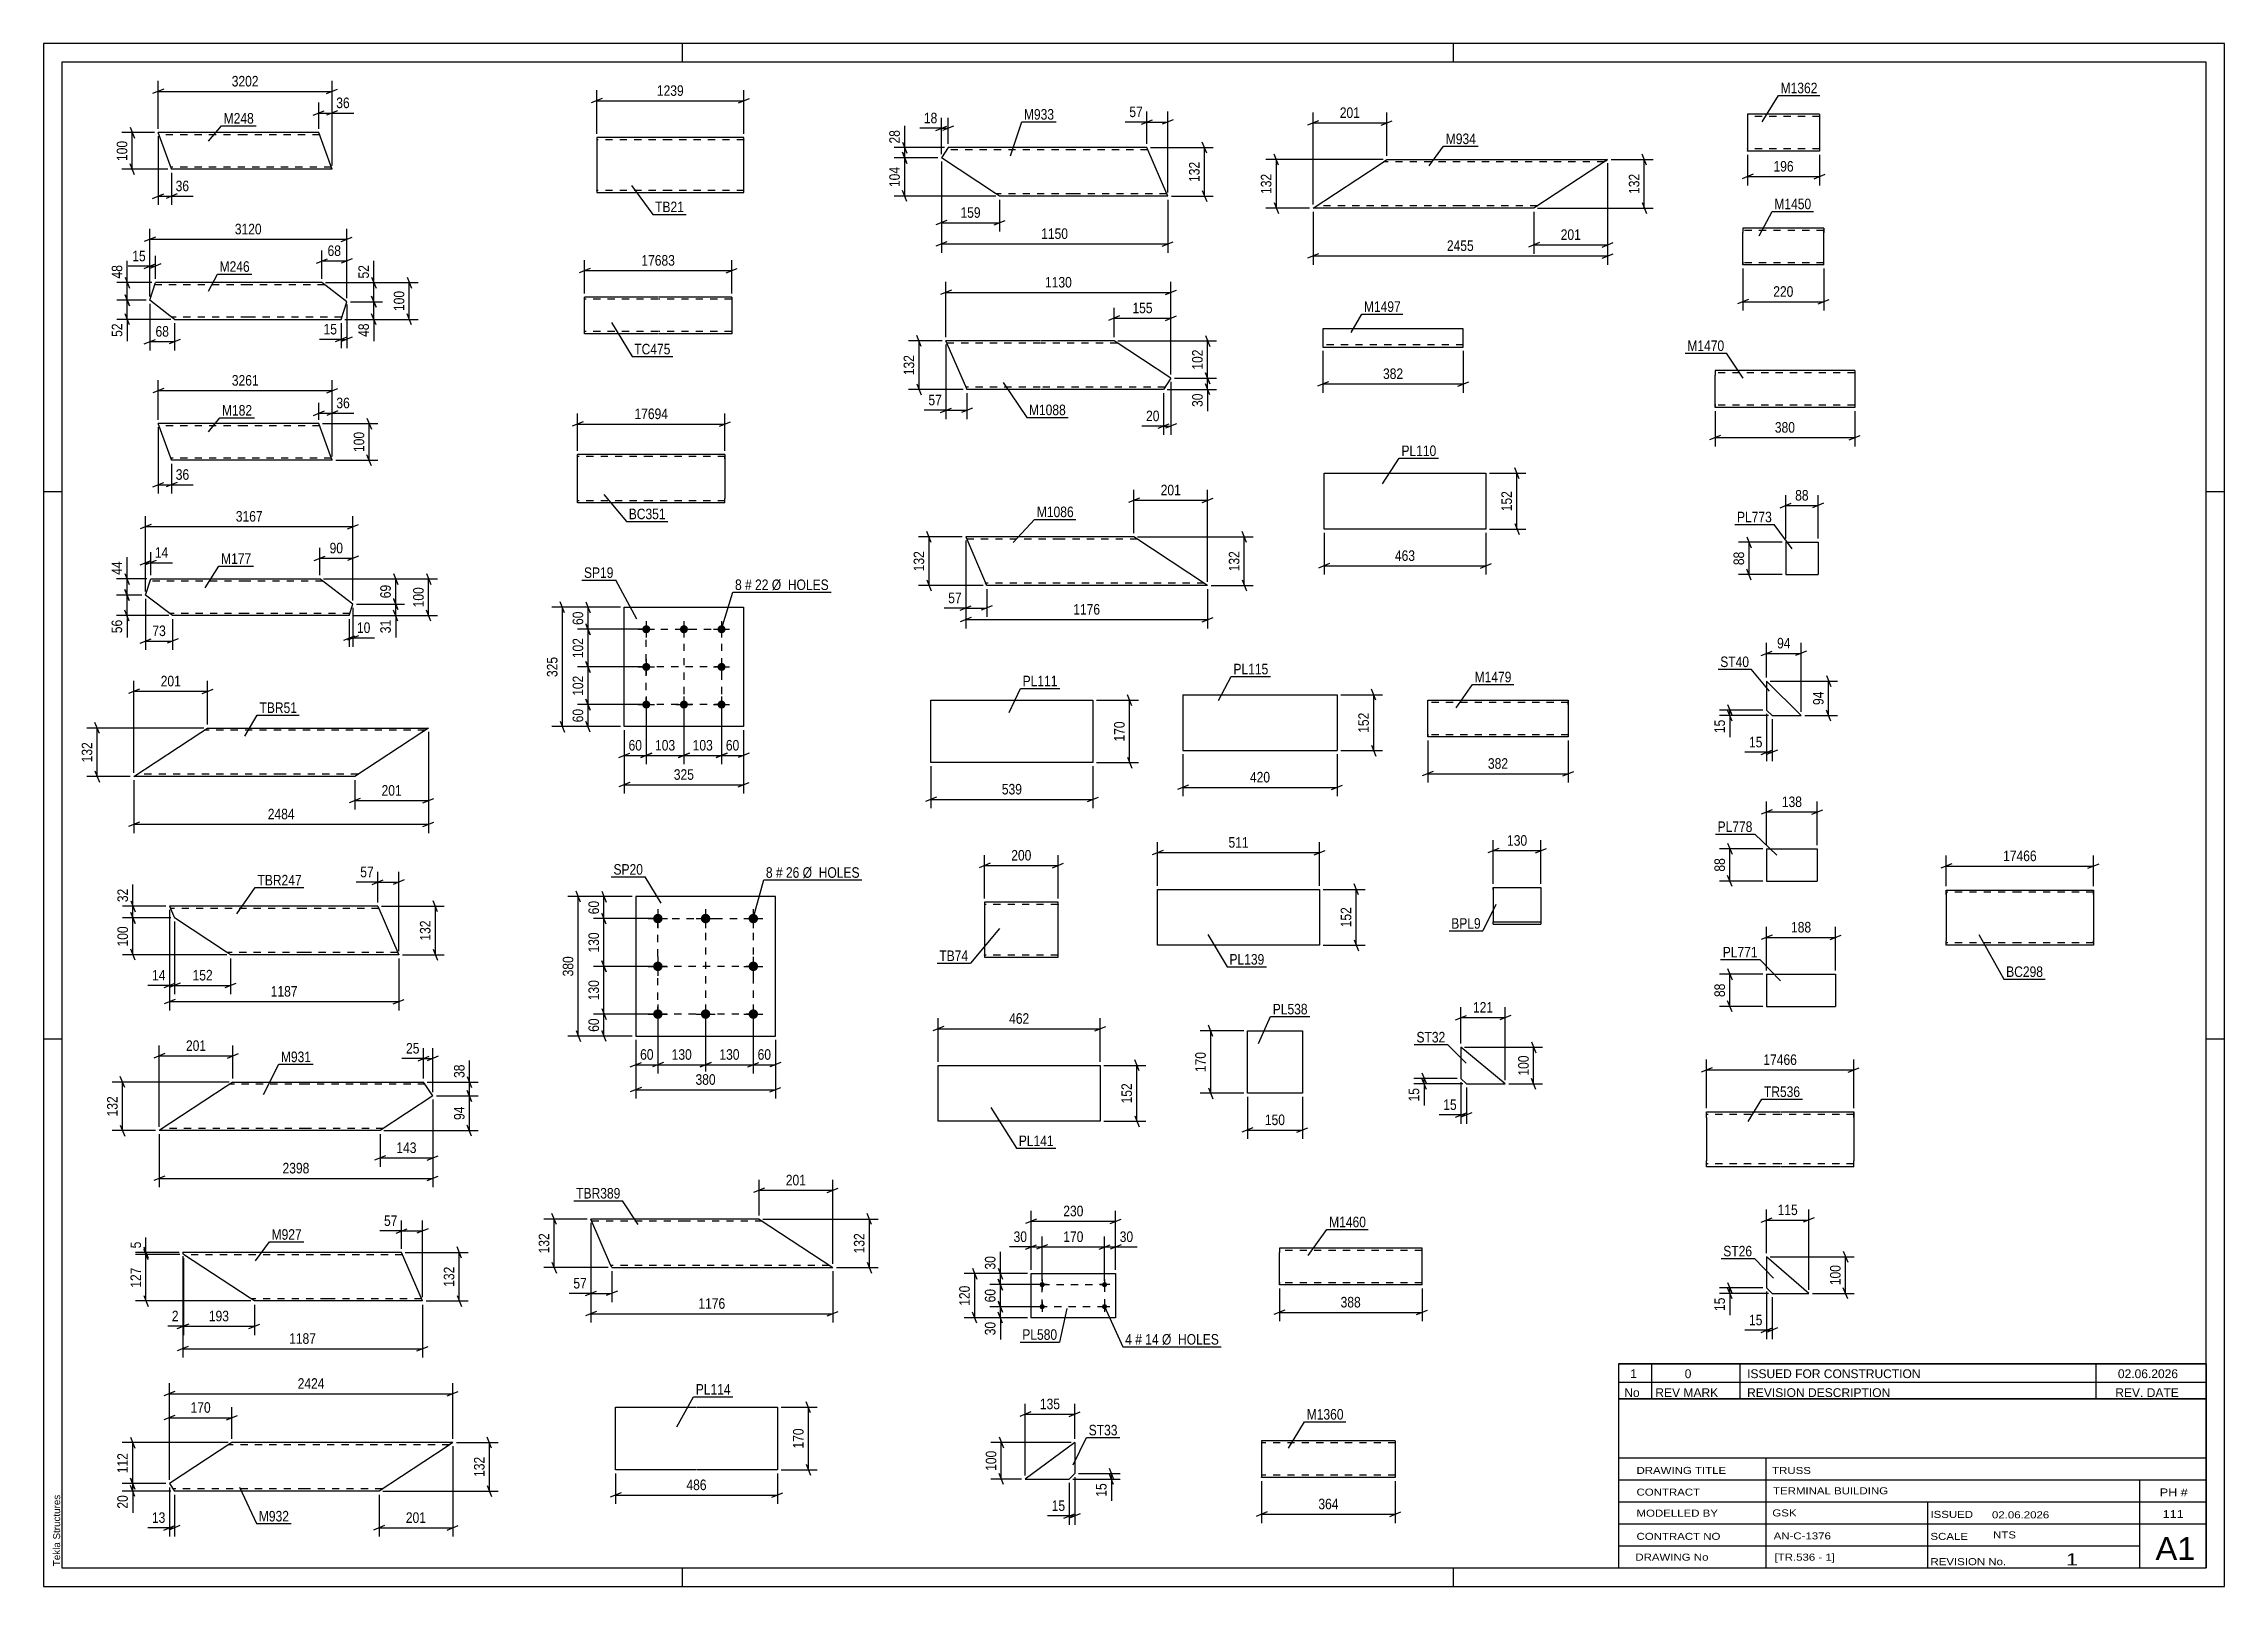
# Paper-space layout 'Layout1' of a CAD drawing. Header units: millimetres. Extents: x 0 to 594, y 0 to 420.
# The model-space entities are those that its viewports show. They can reach past a viewport. Long polylines and large blocks are cut down to what shows.
import ezdxf

# ---------------------------------------------------------------- set-up
doc = ezdxf.new("R2010")
doc.units = ezdxf.units.MM
doc.linetypes.add('DXK_LINE_DOT2', pattern=[3.9198, 1.9599, -1.9599])
doc.layers.add('Viewport layer', color=7, linetype='Continuous', plot=False)
doc.styles.add('Arial', font='ARIAL.TTF', dxfattribs={"height": 0.2})
doc.styles.add('Arial Narrow', font='ARIALN.TTF', dxfattribs={"height": 0.2})

# ---------------------------------------------------------------- blocks, each defined once
blk = doc.blocks.new('Unknown-570389277-1132')
at = {"color": 5, "linetype": 'Continuous'}
for p, q in [((594, 420), (0, 420)), ((0, 420), (0, 0)), ((174, 415), (174, 420)), ((384, 415), (384, 420)), ((594, 0), (594, 420)), ((589, 415), (5, 415)), ((5, 415), (5, 5)), ((589, 5), (589, 415)), ((5, 298), (0, 298)), ((594, 298), (589, 298)), ((5, 149), (0, 149)), ((594, 149), (589, 149)), ((0, 0), (594, 0)), ((5, 5), (589, 5)), ((174, 0), (174, 5)), ((384, 0), (384, 5))]:
    blk.add_line(p, q, dxfattribs=at)
at = {"color": 174, "linetype": 'Continuous', "style": 'Arial'}
blk.add_text('Tekla Structures', height=1.9102, rotation=90, dxfattribs=at).set_placement((4.5, 5.5))
blk = doc.blocks.new('Part-570389277-10023 - 10007')
at = {"color": 2, "linetype": 'Continuous'}
for p, q in [((394.85, 190.29), (394.85, 180.89)), ((394.85, 190.29), (407.85, 190.29)), ((407.85, 190.29), (407.85, 190.24)), ((407.85, 190.24), (407.85, 180.89)), ((394.85, 180.89), (407.85, 180.89)), ((394.85, 180.34), (394.85, 180.89)), ((394.85, 180.29), (394.85, 180.34)), ((394.85, 180.29), (407.85, 180.29)), ((407.85, 180.89), (407.85, 180.84)), ((407.85, 180.84), (407.85, 180.34)), ((407.85, 180.29), (407.85, 180.34))]:
    blk.add_line(p, q, dxfattribs=at)
at = {"color": 7, "linetype": 'DXK_LINE_DOT2'}
for p, q in [((394.85, 189.74), (394.85, 190.24)), ((394.85, 180.29), (394.85, 180.34)), ((407.85, 180.89), (407.85, 180.29))]:
    blk.add_line(p, q, dxfattribs=at)
blk = doc.blocks.new('Part-570389277-7897 - 7881')
at = {"color": 2, "linetype": 'Continuous'}
for p, q in [((77.4, 90.89), (37.88, 90.89)), ((38.09, 90.39), (37.88, 90.89)), ((56.28, 78.43), (38.09, 90.39)), ((97.5, 90.89), (77.5, 90.89)), ((103.2, 77.69), (97.5, 90.89)), ((57.4, 77.69), (56.28, 78.43)), ((77.4, 77.69), (57.4, 77.69)), ((103.2, 77.69), (77.5, 77.69))]:
    blk.add_line(p, q, dxfattribs=at)
at = {"color": 7, "linetype": 'DXK_LINE_DOT2'}
for p, q in [((77.4, 90.29), (38.25, 90.29)), ((97.76, 90.29), (77.5, 90.29)), ((56.42, 78.34), (56.49, 78.29)), ((77.4, 78.29), (56.49, 78.29)), ((102.94, 78.29), (77.5, 78.29)), ((102.94, 78.29), (102.92, 78.34))]:
    blk.add_line(p, q, dxfattribs=at)
blk = doc.blocks.new('Bolt-570389277-9659 - 9625')
at = {"linetype": 'Continuous'}
for points in [[(271.98, 81.44, -1), (271.98, 82.84, -1)], [(288.98, 81.44, -1), (288.98, 82.84, -1)], [(271.98, 75.44, -1), (271.98, 76.84, -1)], [(288.98, 75.44, -1), (288.98, 76.84, -1)]]:
    blk.add_hatch(color=1, dxfattribs=at).paths.add_polyline_path(points)
at = {"color": 1, "linetype": 'Continuous'}
for p, q in [((271.98, 83.54), (271.98, 80.74)), ((288.98, 83.54), (288.98, 80.74)), ((273.38, 82.14), (270.58, 82.14)), ((271.98, 77.54), (271.98, 74.74)), ((290.38, 82.14), (287.58, 82.14)), ((288.98, 77.54), (288.98, 74.74)), ((273.38, 76.14), (270.58, 76.14)), ((290.38, 76.14), (287.58, 76.14))]:
    blk.add_line(p, q, dxfattribs=at)
blk = doc.blocks.new('Part-570389277-9674 - 9625')
at = {"color": 2, "linetype": 'Continuous'}
for p, q in [((268.98, 73.14), (268.98, 85.14)), ((268.98, 85.14), (291.98, 85.14)), ((291.98, 85.14), (291.98, 73.14)), ((291.98, 73.14), (268.98, 73.14))]:
    blk.add_line(p, q, dxfattribs=at)
blk = doc.blocks.new('Part-570389277-18424 - 18423')
at = {"color": 2, "linetype": 'Continuous'}
for p, q in [((54.84, 395.79), (31.2, 395.79)), ((34.81, 385.88), (31.2, 395.79)), ((74.94, 395.79), (54.94, 395.79)), ((78.15, 386.99), (74.94, 395.79)), ((78.58, 385.79), (78.15, 386.99)), ((34.84, 385.79), (34.81, 385.88)), ((54.84, 385.79), (34.84, 385.79)), ((78.58, 385.79), (54.94, 385.79))]:
    blk.add_line(p, q, dxfattribs=at)
at = {"color": 7, "linetype": 'DXK_LINE_DOT2'}
for p, q in [((54.84, 395.19), (31.42, 395.19)), ((75.16, 395.19), (54.94, 395.19)), ((54.84, 386.39), (34.62, 386.39)), ((34.71, 386.14), (34.84, 385.79)), ((78.36, 386.39), (54.94, 386.39)), ((78.55, 385.88), (78.45, 386.14)), ((78.58, 385.79), (78.55, 385.88))]:
    blk.add_line(p, q, dxfattribs=at)
blk = doc.blocks.new('Part-570389277-10055 - 10039')
at = {"color": 2, "linetype": 'Continuous'}
for p, q in [((469.3, 246.47), (469.3, 238.57)), ((478.7, 237.07), (469.3, 246.47)), ((469.3, 238.57), (470.8, 237.07)), ((470.8, 237.07), (478.7, 237.07))]:
    blk.add_line(p, q, dxfattribs=at)
blk = doc.blocks.new('Part-570389277-8028 - 8012')
at = {"color": 2, "linetype": 'Continuous'}
for p, q in [((51.27, 39.14), (34.28, 27.96)), ((71.27, 39.14), (51.27, 39.14)), ((111.44, 39.14), (71.37, 39.14)), ((109.62, 37.94), (91.37, 25.94)), ((111.44, 39.14), (109.62, 37.94)), ((34.28, 27.96), (35.61, 25.94)), ((71.27, 25.94), (35.61, 25.94)), ((91.37, 25.94), (71.37, 25.94))]:
    blk.add_line(p, q, dxfattribs=at)
at = {"color": 7, "linetype": 'DXK_LINE_DOT2'}
for p, q in [((71.27, 38.54), (50.36, 38.54)), ((110.53, 38.54), (71.37, 38.54)), ((111.3, 39.05), (109.62, 37.94)), ((71.27, 26.54), (35.21, 26.54)), ((92.29, 26.54), (71.37, 26.54)), ((92.29, 26.54), (92.36, 26.58))]:
    blk.add_line(p, q, dxfattribs=at)
blk = doc.blocks.new('Part-570389277-9907 - 9891')
at = {"color": 2, "linetype": 'Continuous'}
for p, q in [((455.29, 330.98), (455.29, 329.78)), ((493.31, 330.98), (455.29, 330.98)), ((455.29, 321.72), (455.29, 329.78)), ((493.31, 330.98), (493.31, 330.89)), ((493.31, 330.89), (493.31, 329.78)), ((493.31, 329.78), (493.31, 320.98)), ((455.29, 321.07), (455.29, 321.72)), ((455.29, 320.98), (455.29, 321.07)), ((493.31, 320.98), (455.29, 320.98))]:
    blk.add_line(p, q, dxfattribs=at)
at = {"color": 7, "linetype": 'DXK_LINE_DOT2'}
for p, q in [((493.31, 330.38), (455.29, 330.38)), ((493.31, 330.63), (493.31, 329.78)), ((455.29, 321.72), (455.29, 321.33)), ((455.29, 321.58), (455.29, 321.63)), ((493.31, 321.58), (455.29, 321.58)), ((455.29, 320.98), (455.29, 320.98)), ((493.31, 321.63), (493.31, 321.72)), ((493.31, 321.58), (493.31, 321.63)), ((493.31, 321.58), (493.31, 321.63))]:
    blk.add_line(p, q, dxfattribs=at)
blk = doc.blocks.new('Part-570389277-7503 - 7487')
at = {"color": 2, "linetype": 'Continuous'}
for p, q in [((24.59, 220.48), (42.84, 232.48)), ((42.84, 232.48), (44.66, 233.68)), ((44.66, 233.68), (64.66, 233.68)), ((64.76, 233.68), (104.83, 233.68)), ((103, 232.48), (84.76, 220.48)), ((104.83, 233.68), (103, 232.48)), ((64.66, 220.48), (24.59, 220.48)), ((84.76, 220.48), (64.76, 220.48))]:
    blk.add_line(p, q, dxfattribs=at)
at = {"color": 7, "linetype": 'DXK_LINE_DOT2'}
for p, q in [((64.66, 233.08), (43.75, 233.08)), ((103.92, 233.08), (64.76, 233.08)), ((104.69, 233.59), (103, 232.48)), ((25.51, 221.08), (25.58, 221.12)), ((64.66, 221.08), (25.51, 221.08)), ((85.67, 221.08), (64.76, 221.08)), ((85.67, 221.08), (85.74, 221.12))]:
    blk.add_line(p, q, dxfattribs=at)
blk = doc.blocks.new('Part-570389277-9779 - 9763')
at = {"color": 2, "linetype": 'Continuous'}
for p, q in [((336.61, 92.07), (336.61, 90.87)), ((375.45, 92.07), (336.61, 92.07)), ((336.61, 82.81), (336.61, 90.87)), ((375.45, 82.07), (375.45, 92.07)), ((336.61, 82.16), (336.61, 82.81)), ((336.61, 82.07), (336.61, 82.16)), ((375.45, 82.07), (336.61, 82.07))]:
    blk.add_line(p, q, dxfattribs=at)
at = {"color": 7, "linetype": 'DXK_LINE_DOT2'}
for p, q in [((375.45, 91.47), (336.61, 91.47)), ((336.61, 82.81), (336.61, 82.42)), ((336.61, 82.67), (336.61, 82.71)), ((375.45, 82.67), (336.61, 82.67)), ((336.61, 82.07), (336.61, 82.07)), ((375.45, 82.67), (375.45, 82.71))]:
    blk.add_line(p, q, dxfattribs=at)
blk = doc.blocks.new('Part-570389277-18453 - 18452')
at = {"color": 2, "linetype": 'Continuous'}
for p, q in [((28.93, 350.14), (30.45, 354.94)), ((55.69, 354.94), (30.45, 354.94)), ((75.79, 354.94), (55.79, 354.94)), ((82.55, 349.74), (75.79, 354.94)), ((35.69, 344.94), (28.93, 350.14)), ((35.69, 344.94), (55.69, 344.94)), ((55.79, 344.94), (81.03, 344.94)), ((81.03, 344.94), (82.55, 349.74))]:
    blk.add_line(p, q, dxfattribs=at)
at = {"color": 7, "linetype": 'DXK_LINE_DOT2'}
for p, q in [((55.69, 354.34), (30.26, 354.34)), ((76.57, 354.34), (55.79, 354.34)), ((55.69, 345.54), (34.91, 345.54)), ((81.22, 345.54), (55.79, 345.54))]:
    blk.add_line(p, q, dxfattribs=at)
blk = doc.blocks.new('Part-570389277-10114 - 10098')
at = {"color": 2, "linetype": 'Continuous'}
for p, q in [((469.3, 200.82), (469.3, 192.02)), ((469.3, 200.82), (483.1, 200.82)), ((483.1, 200.82), (483.1, 192.02)), ((469.3, 192.02), (483.1, 192.02))]:
    blk.add_line(p, q, dxfattribs=at)
blk = doc.blocks.new('Part-570389277-8156 - 8140')
at = {"color": 2, "linetype": 'Continuous'}
for p, q in [((246.38, 391.68), (244.56, 388.91)), ((259.28, 379.22), (244.56, 388.91)), ((280.41, 391.68), (246.38, 391.68)), ((300.51, 391.68), (280.51, 391.68)), ((306.2, 378.48), (300.51, 391.68)), ((260.41, 378.48), (259.28, 379.22)), ((280.41, 378.48), (260.41, 378.48)), ((306.2, 378.48), (280.51, 378.48))]:
    blk.add_line(p, q, dxfattribs=at)
at = {"color": 7, "linetype": 'DXK_LINE_DOT2'}
for p, q in [((280.41, 391.08), (245.98, 391.08)), ((300.77, 391.08), (280.51, 391.08)), ((280.41, 379.08), (259.5, 379.08)), ((305.94, 379.08), (280.51, 379.08)), ((305.94, 379.08), (305.92, 379.12))]:
    blk.add_line(p, q, dxfattribs=at)
blk = doc.blocks.new('Part-570389277-9939 - 9923')
at = {"color": 2, "linetype": 'Continuous'}
for p, q in [((386.7, 342.36), (348.45, 342.36)), ((348.45, 342.36), (348.45, 337.36)), ((386.7, 337.36), (386.7, 342.36)), ((348.45, 337.36), (386.7, 337.36))]:
    blk.add_line(p, q, dxfattribs=at)
at = {"color": 7, "linetype": 'DXK_LINE_DOT2'}
blk.add_line((386.7, 337.96), (348.45, 337.96), dxfattribs=at)
blk = doc.blocks.new('Part-570389277-7612 - 7596')
at = {"color": 2, "linetype": 'Continuous'}
for p, q in [((70.93, 185.14), (34.32, 185.14)), ((34.32, 185.14), (35.68, 181.97)), ((91.03, 185.14), (71.03, 185.14)), ((91.03, 185.14), (96.72, 171.94)), ((49.81, 172.68), (35.68, 181.97)), ((50.93, 171.94), (49.81, 172.68)), ((70.93, 171.94), (50.93, 171.94)), ((96.72, 171.94), (71.03, 171.94))]:
    blk.add_line(p, q, dxfattribs=at)
at = {"color": 7, "linetype": 'DXK_LINE_DOT2'}
for p, q in [((70.93, 184.54), (34.58, 184.54)), ((91.29, 184.54), (71.03, 184.54)), ((70.93, 172.54), (50.02, 172.54)), ((96.46, 172.54), (71.03, 172.54)), ((96.46, 172.54), (96.45, 172.59))]:
    blk.add_line(p, q, dxfattribs=at)
blk = doc.blocks.new('Part-570389277-9980 - 9964')
at = {"color": 2, "linetype": 'Continuous'}
for p, q in [((474.52, 284.26), (474.52, 275.46)), ((474.52, 284.26), (483.32, 284.26)), ((483.32, 284.26), (483.32, 275.46)), ((474.52, 275.46), (483.32, 275.46))]:
    blk.add_line(p, q, dxfattribs=at)
blk = doc.blocks.new('Part-570389277-7758 - 7742')
at = {"color": 2, "linetype": 'Continuous'}
for p, q in [((51.55, 137.28), (49.73, 136.08)), ((51.55, 137.28), (71.55, 137.28)), ((71.65, 137.28), (103.51, 137.28)), ((105.99, 133.51), (103.51, 137.28)), ((49.73, 136.08), (31.49, 124.08)), ((105.99, 133.51), (91.65, 124.08)), ((71.55, 124.08), (31.49, 124.08)), ((91.65, 124.08), (71.65, 124.08))]:
    blk.add_line(p, q, dxfattribs=at)
at = {"color": 7, "linetype": 'DXK_LINE_DOT2'}
for p, q in [((71.55, 136.68), (50.64, 136.68)), ((103.9, 136.68), (71.65, 136.68)), ((32.4, 124.68), (32.47, 124.73)), ((71.55, 124.68), (32.4, 124.68)), ((92.57, 124.68), (71.65, 124.68))]:
    blk.add_line(p, q, dxfattribs=at)
blk = doc.blocks.new('Part-570389277-10157 - 10141')
at = {"color": 2, "linetype": 'Continuous'}
for p, q in [((469.3, 166.67), (469.3, 157.87)), ((469.3, 166.67), (488.1, 166.67)), ((488.1, 166.67), (488.1, 157.87)), ((469.3, 157.87), (488.1, 157.87))]:
    blk.add_line(p, q, dxfattribs=at)
blk = doc.blocks.new('Part-570389277-8293 - 8277')
at = {"color": 2, "linetype": 'Continuous'}
for p, q in [((345.77, 375.22), (364.01, 387.22)), ((364.01, 387.22), (365.84, 388.42)), ((365.84, 388.42), (385.84, 388.42)), ((385.94, 388.42), (426, 388.42)), ((424.18, 387.22), (405.94, 375.22)), ((426, 388.42), (424.18, 387.22)), ((385.84, 375.22), (345.77, 375.22)), ((405.94, 375.22), (385.94, 375.22))]:
    blk.add_line(p, q, dxfattribs=at)
at = {"color": 7, "linetype": 'DXK_LINE_DOT2'}
for p, q in [((385.84, 387.82), (364.92, 387.82)), ((425.09, 387.82), (385.94, 387.82)), ((425.86, 388.32), (424.18, 387.22)), ((346.68, 375.82), (346.75, 375.86)), ((385.84, 375.82), (346.68, 375.82)), ((406.85, 375.82), (385.94, 375.82)), ((406.85, 375.82), (406.92, 375.86))]:
    blk.add_line(p, q, dxfattribs=at)
blk = doc.blocks.new('Part-570389277-10202 - 10184')
at = {"color": 2, "linetype": 'Continuous'}
for p, q in [((452.95, 127.63), (452.95, 129.23)), ((452.95, 129.23), (472.95, 129.23)), ((452.95, 127.63), (452.95, 115.83)), ((473.05, 129.23), (493.05, 129.23)), ((493.05, 129.23), (493.05, 127.63)), ((493.05, 127.63), (493.05, 115.83)), ((452.95, 114.23), (452.95, 115.83)), ((472.95, 114.23), (452.95, 114.23)), ((493.05, 114.23), (473.05, 114.23)), ((493.05, 114.23), (493.05, 115.83))]:
    blk.add_line(p, q, dxfattribs=at)
at = {"color": 7, "linetype": 'DXK_LINE_DOT2'}
for p, q in [((472.95, 128.43), (452.95, 128.43)), ((493.05, 128.43), (473.05, 128.43)), ((493.05, 127.63), (493.05, 129.11)), ((452.95, 115.03), (452.95, 115.09)), ((452.95, 115.03), (452.95, 115.09)), ((472.95, 115.03), (452.95, 115.03)), ((493.05, 115.03), (473.05, 115.03)), ((493.05, 115.09), (493.05, 115.52)), ((493.05, 115.03), (493.05, 115.09))]:
    blk.add_line(p, q, dxfattribs=at)
blk = doc.blocks.new('Part-570389277-8402 - 8386')
at = {"color": 2, "linetype": 'Continuous'}
for p, q in [((170.66, 394.44), (150.66, 394.44)), ((150.66, 394.44), (150.66, 379.53)), ((190.76, 394.44), (170.76, 394.44)), ((190.76, 380.64), (190.76, 394.44)), ((190.76, 379.44), (190.76, 380.64)), ((150.66, 379.53), (150.66, 379.44)), ((150.66, 379.44), (170.66, 379.44)), ((170.76, 379.44), (190.76, 379.44))]:
    blk.add_line(p, q, dxfattribs=at)
at = {"color": 7, "linetype": 'DXK_LINE_DOT2'}
for p, q in [((170.66, 393.84), (150.66, 393.84)), ((190.76, 393.84), (170.76, 393.84)), ((190.76, 393.79), (190.76, 393.84)), ((190.76, 393.84), (190.76, 393.79)), ((190.76, 393.7), (190.76, 393.79)), ((190.76, 393.79), (190.76, 393.7)), ((190.76, 380.09), (190.76, 380.41)), ((150.66, 380.04), (150.66, 380.09)), ((170.66, 380.04), (150.66, 380.04)), ((190.76, 380.04), (170.76, 380.04)), ((190.76, 380.04), (190.76, 380.09))]:
    blk.add_line(p, q, dxfattribs=at)
blk = doc.blocks.new('Part-570389277-10235 - 10219')
at = {"color": 2, "linetype": 'Continuous'}
for p, q in [((480.8, 79.74), (469.3, 89.74)), ((469.3, 89.74), (469.3, 81.24)), ((469.3, 81.24), (470.8, 79.74)), ((470.8, 79.74), (480.8, 79.74))]:
    blk.add_line(p, q, dxfattribs=at)
blk = doc.blocks.new('Part-570389277-8437 - 8419')
at = {"color": 2, "linetype": 'Continuous'}
for p, q in [((167.34, 351), (147.34, 351)), ((147.34, 341.09), (147.34, 351)), ((187.44, 351), (167.44, 351)), ((187.44, 351), (187.44, 341)), ((147.34, 341), (147.34, 341.09)), ((167.34, 341), (147.34, 341)), ((187.44, 341), (167.44, 341))]:
    blk.add_line(p, q, dxfattribs=at)
at = {"color": 7, "linetype": 'DXK_LINE_DOT2'}
for p, q in [((187.44, 350.91), (187.44, 351)), ((167.34, 350.4), (147.34, 350.4)), ((187.44, 350.4), (167.44, 350.4)), ((147.34, 341.6), (147.34, 341.65)), ((167.34, 341.6), (147.34, 341.6)), ((187.44, 341.6), (167.44, 341.6)), ((187.44, 341.6), (187.44, 341.65))]:
    blk.add_line(p, q, dxfattribs=at)
blk = doc.blocks.new('Part-570389277-18461 - 18460')
at = {"color": 2, "linetype": 'Continuous'}
for p, q in [((54.87, 316.56), (31.23, 316.56)), ((34.84, 306.66), (31.23, 316.56)), ((74.97, 316.56), (54.97, 316.56)), ((78.18, 307.76), (74.97, 316.56)), ((34.87, 306.56), (34.84, 306.66)), ((54.87, 306.56), (34.87, 306.56)), ((78.61, 306.56), (54.97, 306.56)), ((78.61, 306.56), (78.18, 307.76))]:
    blk.add_line(p, q, dxfattribs=at)
at = {"color": 7, "linetype": 'DXK_LINE_DOT2'}
for p, q in [((54.87, 315.96), (31.45, 315.96)), ((75.19, 315.96), (54.97, 315.96)), ((54.87, 307.16), (34.65, 307.16)), ((34.74, 306.92), (34.87, 306.56)), ((78.39, 307.16), (54.97, 307.16)), ((78.58, 306.66), (78.48, 306.92)), ((78.61, 306.56), (78.58, 306.66))]:
    blk.add_line(p, q, dxfattribs=at)
blk = doc.blocks.new('Part-570389277-8472 - 8454')
at = {"color": 2, "linetype": 'Continuous'}
for p, q in [((165.46, 308.17), (145.46, 308.17)), ((145.46, 295.06), (145.46, 308.17)), ((185.56, 308.17), (165.56, 308.17)), ((185.56, 308.17), (185.56, 308.08)), ((185.56, 308.08), (185.56, 306.97)), ((185.56, 306.97), (185.56, 296.17)), ((145.46, 294.97), (145.46, 295.06)), ((165.46, 294.97), (145.46, 294.97)), ((185.56, 294.97), (165.56, 294.97)), ((185.56, 294.97), (185.56, 296.17))]:
    blk.add_line(p, q, dxfattribs=at)
at = {"color": 7, "linetype": 'DXK_LINE_DOT2'}
for p, q in [((165.46, 307.57), (145.46, 307.57)), ((185.56, 307.57), (165.56, 307.57)), ((185.56, 306.97), (185.56, 307.82)), ((145.46, 295.57), (145.46, 295.62)), ((165.46, 295.57), (145.46, 295.57)), ((185.56, 295.57), (165.56, 295.57)), ((185.56, 295.62), (185.56, 295.94)), ((185.56, 295.57), (185.56, 295.62))]:
    blk.add_line(p, q, dxfattribs=at)
blk = doc.blocks.new('Bolt-570389277-8523 - 8489')
at = {"linetype": 'Continuous'}
for points in [[(164.16, 261.66, -1), (164.16, 259.46, -1)], [(174.41, 261.66, -1), (174.41, 259.46, -1)], [(184.66, 261.66, -1), (184.66, 259.46, -1)], [(164.16, 251.41, -1), (164.16, 249.21, -1)], [(184.66, 251.41, -1), (184.66, 249.21, -1)], [(164.16, 241.16, -1), (164.16, 238.96, -1)], [(174.41, 241.16, -1), (174.41, 238.96, -1)], [(184.66, 241.16, -1), (184.66, 238.96, -1)]]:
    blk.add_hatch(color=1, dxfattribs=at).paths.add_polyline_path(points)
at = {"color": 1, "linetype": 'Continuous'}
for p, q in [((164.16, 262.76), (164.16, 258.36)), ((174.41, 262.76), (174.41, 258.36)), ((184.66, 262.76), (184.66, 258.36)), ((161.96, 260.56), (166.36, 260.56)), ((172.21, 260.56), (176.61, 260.56)), ((182.46, 260.56), (186.86, 260.56)), ((161.96, 250.31), (166.36, 250.31)), ((164.16, 252.51), (164.16, 248.11)), ((182.46, 250.31), (186.86, 250.31)), ((184.66, 252.51), (184.66, 248.11)), ((161.96, 240.06), (166.36, 240.06)), ((164.16, 242.26), (164.16, 237.86)), ((172.21, 240.06), (176.61, 240.06)), ((174.41, 242.26), (174.41, 237.86)), ((182.46, 240.06), (186.86, 240.06)), ((184.66, 242.26), (184.66, 237.86))]:
    blk.add_line(p, q, dxfattribs=at)
blk = doc.blocks.new('Part-570389277-8538 - 8489')
at = {"color": 2, "linetype": 'Continuous'}
for p, q in [((158.16, 234.06), (158.16, 266.56)), ((158.16, 266.56), (190.66, 266.56)), ((190.66, 266.56), (190.66, 234.06)), ((190.66, 234.06), (158.16, 234.06))]:
    blk.add_line(p, q, dxfattribs=at)
blk = doc.blocks.new('Part-570389277-8633 - 8615')
at = {"color": 2, "linetype": 'Continuous'}
for p, q in [((518.25, 188.38), (518.25, 189.58)), ((518.25, 189.58), (538.25, 189.58)), ((518.25, 188.38), (518.25, 175.78)), ((538.35, 189.58), (558.35, 189.58)), ((558.35, 189.58), (558.35, 189.49)), ((558.35, 189.49), (558.35, 188.38)), ((558.35, 188.38), (558.35, 175.78)), ((518.25, 174.67), (518.25, 175.78)), ((518.25, 174.58), (518.25, 174.67)), ((538.25, 174.58), (518.25, 174.58)), ((558.35, 174.58), (538.35, 174.58)), ((558.35, 175.78), (558.35, 174.58))]:
    blk.add_line(p, q, dxfattribs=at)
at = {"color": 7, "linetype": 'DXK_LINE_DOT2'}
for p, q in [((538.25, 188.98), (518.25, 188.98)), ((518.25, 188.84), (518.25, 188.38)), ((558.35, 188.98), (538.35, 188.98)), ((558.35, 189.58), (558.35, 189.58)), ((558.35, 188.38), (558.35, 189.23)), ((518.25, 174.93), (518.25, 175.78)), ((518.25, 175.18), (518.25, 175.23)), ((518.25, 175.18), (518.25, 175.23)), ((538.25, 175.18), (518.25, 175.18)), ((518.25, 174.58), (518.25, 174.58)), ((558.35, 175.18), (538.35, 175.18)), ((558.35, 175.18), (558.35, 175.78)), ((558.35, 175.23), (558.35, 175.18)), ((558.35, 174.58), (558.35, 174.67))]:
    blk.add_line(p, q, dxfattribs=at)
blk = doc.blocks.new('Part-570389277-8699 - 8650')
at = {"color": 2, "linetype": 'Continuous'}
for p, q in [((161.31, 187.8), (161.31, 149.8)), ((199.31, 187.8), (161.31, 187.8)), ((199.31, 149.8), (199.31, 187.8)), ((161.31, 149.8), (199.31, 149.8))]:
    blk.add_line(p, q, dxfattribs=at)
blk = doc.blocks.new('Bolt-570389277-8684 - 8650')
at = {"linetype": 'Continuous'}
for points in [[(167.31, 183.1, -1), (167.31, 180.5, -1)], [(180.31, 183.1, -1), (180.31, 180.5, -1)], [(193.31, 183.1, -1), (193.31, 180.5, -1)], [(167.31, 170.1, -1), (167.31, 167.5, -1)], [(193.31, 170.1, -1), (193.31, 167.5, -1)], [(167.31, 157.1, -1), (167.31, 154.5, -1)], [(180.31, 157.1, -1), (180.31, 154.5, -1)], [(193.31, 157.1, -1), (193.31, 154.5, -1)]]:
    blk.add_hatch(color=1, dxfattribs=at).paths.add_polyline_path(points)
at = {"color": 1, "linetype": 'Continuous'}
for p, q in [((167.31, 184.4), (167.31, 179.2)), ((180.31, 184.4), (180.31, 179.2)), ((193.31, 184.4), (193.31, 179.2)), ((164.71, 181.8), (169.91, 181.8)), ((177.71, 181.8), (182.91, 181.8)), ((190.71, 181.8), (195.91, 181.8)), ((164.71, 168.8), (169.91, 168.8)), ((167.31, 171.4), (167.31, 166.2)), ((190.71, 168.8), (195.91, 168.8)), ((193.31, 171.4), (193.31, 166.2)), ((164.71, 155.8), (169.91, 155.8)), ((167.31, 158.4), (167.31, 153.2)), ((177.71, 155.8), (182.91, 155.8)), ((180.31, 158.4), (180.31, 153.2)), ((190.71, 155.8), (195.91, 155.8)), ((193.31, 158.4), (193.31, 153.2))]:
    blk.add_line(p, q, dxfattribs=at)
blk = doc.blocks.new('Part-570389277-8792 - 8776')
at = {"color": 2, "linetype": 'Continuous'}
for p, q in [((174.77, 99.99), (149.07, 99.99)), ((154.45, 87.53), (149.07, 99.99)), ((194.87, 99.99), (174.87, 99.99)), ((194.87, 99.99), (214.93, 86.79)), ((154.73, 86.89), (154.45, 87.53)), ((154.73, 86.89), (154.77, 86.79)), ((154.77, 86.79), (174.77, 86.79)), ((174.87, 86.79), (214.93, 86.79))]:
    blk.add_line(p, q, dxfattribs=at)
at = {"color": 7, "linetype": 'DXK_LINE_DOT2'}
for p, q in [((174.77, 99.39), (149.33, 99.39)), ((195.78, 99.39), (174.87, 99.39)), ((154.45, 87.53), (154.61, 87.15)), ((154.51, 87.39), (154.49, 87.44)), ((174.77, 87.39), (154.51, 87.39)), ((214.02, 87.39), (174.87, 87.39)), ((213.75, 87.57), (213.81, 87.53)), ((213.95, 87.44), (214.02, 87.39))]:
    blk.add_line(p, q, dxfattribs=at)
blk = doc.blocks.new('Part-570389277-8901 - 8885')
at = {"color": 2, "linetype": 'Continuous'}
for p, q in [((155.78, 31.77), (155.78, 48.77)), ((155.78, 48.77), (177.78, 48.77)), ((177.88, 48.77), (199.88, 48.77)), ((199.88, 48.77), (199.88, 31.77)), ((177.78, 31.77), (155.78, 31.77)), ((199.88, 31.77), (177.88, 31.77))]:
    blk.add_line(p, q, dxfattribs=at)
blk = doc.blocks.new('Part-570389277-8945 - 8929')
at = {"color": 2, "linetype": 'Continuous'}
for p, q in [((241.69, 224.25), (241.69, 241.25)), ((241.69, 241.25), (263.69, 241.25)), ((263.79, 241.25), (285.79, 241.25)), ((285.79, 241.25), (285.79, 224.25)), ((263.69, 224.25), (241.69, 224.25)), ((285.79, 224.25), (263.79, 224.25))]:
    blk.add_line(p, q, dxfattribs=at)
blk = doc.blocks.new('Part-570389277-8989 - 8973')
at = {"color": 2, "linetype": 'Continuous'}
for p, q in [((310.33, 242.72), (310.33, 227.52)), ((310.33, 242.72), (352.31, 242.72)), ((352.31, 242.72), (352.31, 227.52)), ((310.33, 227.52), (352.31, 227.52))]:
    blk.add_line(p, q, dxfattribs=at)
blk = doc.blocks.new('Part-570389277-9032 - 9016')
at = {"color": 2, "linetype": 'Continuous'}
for p, q in [((348.76, 287.83), (348.76, 303.03)), ((348.76, 303.03), (370.76, 303.03)), ((370.86, 303.03), (392.86, 303.03)), ((392.86, 303.03), (392.86, 287.83)), ((370.76, 287.83), (348.76, 287.83)), ((392.86, 287.83), (370.86, 287.83))]:
    blk.add_line(p, q, dxfattribs=at)
blk = doc.blocks.new('Part-570389277-9076 - 9060')
at = {"color": 2, "linetype": 'Continuous'}
for p, q in [((271.48, 339.07), (245.79, 339.07)), ((251.16, 326.62), (245.79, 339.07)), ((291.58, 339.07), (271.58, 339.07)), ((307.05, 328.9), (291.58, 339.07)), ((307.05, 328.9), (305.06, 325.87)), ((251.44, 325.97), (251.16, 326.62)), ((251.48, 325.87), (251.44, 325.97)), ((271.48, 325.87), (251.48, 325.87)), ((305.06, 325.87), (271.58, 325.87))]:
    blk.add_line(p, q, dxfattribs=at)
at = {"color": 7, "linetype": 'DXK_LINE_DOT2'}
for p, q in [((271.48, 338.47), (246.04, 338.47)), ((292.49, 338.47), (271.58, 338.47)), ((251.16, 326.62), (251.33, 326.23)), ((251.22, 326.47), (251.2, 326.52)), ((271.48, 326.47), (251.22, 326.47)), ((251.48, 325.87), (251.48, 325.87)), ((305.46, 326.47), (271.58, 326.47))]:
    blk.add_line(p, q, dxfattribs=at)
blk = doc.blocks.new('Part-570389277-9213 - 9197')
at = {"color": 2, "linetype": 'Continuous'}
for p, q in [((276.88, 285.69), (251.19, 285.69)), ((251.19, 285.69), (256.56, 273.23)), ((296.98, 285.69), (276.98, 285.69)), ((317.05, 272.49), (296.98, 285.69)), ((256.84, 272.58), (256.56, 273.23)), ((256.88, 272.49), (256.84, 272.58)), ((276.88, 272.49), (256.88, 272.49)), ((317.05, 272.49), (276.98, 272.49))]:
    blk.add_line(p, q, dxfattribs=at)
at = {"color": 7, "linetype": 'DXK_LINE_DOT2'}
for p, q in [((276.88, 285.09), (251.44, 285.09)), ((297.89, 285.09), (276.98, 285.09)), ((315.87, 273.26), (315.92, 273.23)), ((256.56, 273.23), (256.73, 272.84)), ((256.62, 273.09), (256.6, 273.13)), ((276.88, 273.09), (256.62, 273.09)), ((316.13, 273.09), (276.98, 273.09)), ((316.06, 273.13), (316.13, 273.09))]:
    blk.add_line(p, q, dxfattribs=at)
blk = doc.blocks.new('Part-570389277-9322 - 9306')
at = {"color": 2, "linetype": 'Continuous'}
for p, q in [((303.43, 174.56), (303.43, 189.76)), ((303.43, 189.76), (325.43, 189.76)), ((325.53, 189.76), (347.53, 189.76)), ((347.53, 189.76), (347.53, 174.56)), ((325.43, 174.56), (303.43, 174.56)), ((347.53, 174.56), (325.53, 174.56))]:
    blk.add_line(p, q, dxfattribs=at)
blk = doc.blocks.new('Part-570389277-9366 - 9350')
at = {"color": 2, "linetype": 'Continuous'}
for p, q in [((243.69, 126.62), (243.69, 141.82)), ((243.69, 141.82), (265.69, 141.82)), ((265.79, 141.82), (287.79, 141.82)), ((287.79, 141.82), (287.79, 126.62)), ((265.69, 126.62), (243.69, 126.62)), ((287.79, 126.62), (265.79, 126.62))]:
    blk.add_line(p, q, dxfattribs=at)
blk = doc.blocks.new('Part-570389277-9411 - 9394')
at = {"color": 2, "linetype": 'Continuous'}
for p, q in [((276.31, 186.26), (256.31, 186.26)), ((256.31, 186.26), (256.31, 171.35)), ((276.31, 172.46), (276.31, 186.26)), ((276.31, 171.26), (276.31, 172.46)), ((256.31, 171.35), (256.31, 171.26)), ((256.31, 171.26), (276.31, 171.26))]:
    blk.add_line(p, q, dxfattribs=at)
at = {"color": 7, "linetype": 'DXK_LINE_DOT2'}
for p, q in [((276.31, 185.66), (256.31, 185.66)), ((276.31, 185.61), (276.31, 185.52)), ((256.31, 171.86), (256.31, 171.9)), ((276.31, 171.86), (256.31, 171.86)), ((276.31, 171.9), (276.31, 172.23)), ((276.31, 171.86), (276.31, 171.9))]:
    blk.add_line(p, q, dxfattribs=at)
blk = doc.blocks.new('Part-570389277-9443 - 9427')
at = {"color": 2, "linetype": 'Continuous'}
for p, q in [((327.89, 134.24), (327.89, 151.24)), ((327.89, 151.24), (342.89, 151.24)), ((342.89, 151.24), (342.89, 134.24)), ((342.89, 134.24), (327.89, 134.24))]:
    blk.add_line(p, q, dxfattribs=at)
blk = doc.blocks.new('Part-570389277-9486 - 9470')
at = {"color": 2, "linetype": 'Continuous'}
for p, q in [((386.03, 146.79), (386.03, 138.29)), ((398.11, 136.79), (386.03, 146.79)), ((387.53, 136.79), (386.03, 138.29)), ((387.53, 136.79), (398.11, 136.79))]:
    blk.add_line(p, q, dxfattribs=at)
blk = doc.blocks.new('Part-570389277-9545 - 9529')
at = {"color": 2, "linetype": 'Continuous'}
for p, q in [((280.86, 39.19), (267.36, 29.19)), ((280.86, 39.19), (280.86, 30.69)), ((280.86, 30.69), (279.36, 29.19)), ((267.36, 29.19), (279.36, 29.19))]:
    blk.add_line(p, q, dxfattribs=at)
blk = doc.blocks.new('Part-570389277-9609 - 9593')
at = {"color": 2, "linetype": 'Continuous'}
for p, q in [((368.18, 39.65), (331.75, 39.65)), ((331.75, 39.65), (331.75, 29.74)), ((368.18, 39.65), (368.18, 29.65)), ((331.75, 29.65), (331.75, 29.74)), ((368.18, 29.65), (331.75, 29.65))]:
    blk.add_line(p, q, dxfattribs=at)
at = {"color": 7, "linetype": 'DXK_LINE_DOT2'}
for p, q in [((368.18, 39.05), (331.75, 39.05)), ((331.75, 30.25), (331.75, 30.29)), ((368.18, 30.25), (331.75, 30.25)), ((368.18, 30.25), (368.18, 30.29))]:
    blk.add_line(p, q, dxfattribs=at)
blk = doc.blocks.new('Part-570389277-9811 - 9795')
at = {"color": 2, "linetype": 'Continuous'}
for p, q in [((377.03, 240.04), (377.03, 241.24)), ((377.03, 241.24), (415.27, 241.24)), ((377.03, 231.98), (377.03, 240.04)), ((415.27, 241.24), (415.27, 241.15)), ((415.27, 241.15), (415.27, 240.04)), ((415.27, 240.04), (415.27, 231.24)), ((377.03, 231.33), (377.03, 231.98)), ((377.03, 231.24), (377.03, 231.33)), ((415.27, 231.24), (377.03, 231.24))]:
    blk.add_line(p, q, dxfattribs=at)
at = {"color": 7, "linetype": 'DXK_LINE_DOT2'}
for p, q in [((415.27, 240.64), (377.03, 240.64)), ((415.27, 240.04), (415.27, 240.89)), ((377.03, 231.98), (377.03, 231.59)), ((377.03, 231.84), (377.03, 231.89)), ((415.27, 231.84), (377.03, 231.84)), ((415.27, 231.84), (415.27, 231.89))]:
    blk.add_line(p, q, dxfattribs=at)
blk = doc.blocks.new('Part-570389277-9843 - 9827')
at = {"color": 2, "linetype": 'Continuous'}
for p, q in [((483.74, 400.77), (464.12, 400.77)), ((464.12, 400.77), (464.12, 390.86)), ((483.74, 400.77), (483.74, 390.77)), ((464.12, 390.77), (464.12, 390.86)), ((483.74, 390.77), (464.12, 390.77))]:
    blk.add_line(p, q, dxfattribs=at)
at = {"color": 7, "linetype": 'DXK_LINE_DOT2'}
for p, q in [((483.74, 400.17), (464.12, 400.17)), ((464.12, 391.37), (464.12, 391.41)), ((483.74, 391.37), (464.12, 391.37)), ((483.74, 391.37), (483.74, 391.41))]:
    blk.add_line(p, q, dxfattribs=at)
blk = doc.blocks.new('Part-570389277-9875 - 9859')
at = {"color": 2, "linetype": 'Continuous'}
for p, q in [((462.85, 369.74), (462.85, 368.54)), ((484.87, 369.74), (462.85, 369.74)), ((462.85, 360.48), (462.85, 368.54)), ((484.87, 369.74), (484.87, 369.65)), ((484.87, 369.65), (484.87, 368.54)), ((484.87, 359.74), (484.87, 368.54)), ((462.85, 359.83), (462.85, 360.48)), ((462.85, 359.74), (462.85, 359.83)), ((484.87, 359.74), (462.85, 359.74))]:
    blk.add_line(p, q, dxfattribs=at)
at = {"color": 7, "linetype": 'DXK_LINE_DOT2'}
for p, q in [((484.87, 369.14), (462.85, 369.14)), ((484.87, 369.74), (484.87, 369.74)), ((484.87, 368.54), (484.87, 369.39)), ((462.85, 360.48), (462.85, 360.09)), ((462.85, 360.34), (462.85, 360.38)), ((484.87, 360.34), (462.85, 360.34)), ((462.85, 359.74), (462.85, 359.74)), ((484.87, 360.34), (484.87, 360.38))]:
    blk.add_line(p, q, dxfattribs=at)
blk = doc.blocks.new('Part-570389277-18469 - 18468')
at = {"color": 2, "linetype": 'Continuous'}
for p, q in [((27.79, 269.86), (29.16, 274.27)), ((29.16, 274.27), (55.13, 274.27)), ((55.23, 274.27), (75.23, 274.27)), ((84.23, 267.41), (75.23, 274.27)), ((35.13, 264.27), (27.79, 269.86)), ((83.25, 264.27), (84.23, 267.41)), ((55.13, 264.27), (35.13, 264.27)), ((83.25, 264.27), (55.23, 264.27))]:
    blk.add_line(p, q, dxfattribs=at)
at = {"color": 7, "linetype": 'DXK_LINE_DOT2'}
for p, q in [((55.13, 273.67), (28.98, 273.67)), ((76.02, 273.67), (55.23, 273.67)), ((55.13, 264.87), (34.35, 264.87)), ((83.44, 264.87), (55.23, 264.87))]:
    blk.add_line(p, q, dxfattribs=at)
blk = doc.blocks.new('Rectangle-570389277-20068 - 9625')
at = {"color": 1, "linetype": 'DXK_LINE_DOT2'}
blk.add_lwpolyline([(271.98, 82.14), (288.98, 82.14), (288.98, 76.14), (271.98, 76.14), (271.98, 82.14)], close=True, dxfattribs=at)
blk = doc.blocks.new('Rectangle-570389277-19847 - 8489')
at = {"color": 1, "linetype": 'DXK_LINE_DOT2'}
blk.add_lwpolyline([(164.16, 260.56), (184.66, 260.56), (184.66, 240.06), (164.16, 240.06), (164.16, 260.56)], close=True, dxfattribs=at)
blk = doc.blocks.new('Rectangle-570389277-19879 - 8650')
at = {"color": 1, "linetype": 'DXK_LINE_DOT2'}
blk.add_lwpolyline([(167.31, 181.8), (193.31, 181.8), (193.31, 155.8), (167.31, 155.8), (167.31, 181.8)], close=True, dxfattribs=at)
blk = doc.blocks.new('Line-570389277-19857 - 8489')
at = {"color": 1, "linetype": 'DXK_LINE_DOT2'}
blk.add_line((174.41, 260.56), (174.41, 240.06), dxfattribs=at)
blk = doc.blocks.new('Line-570389277-19889 - 8650')
at = {"color": 1, "linetype": 'DXK_LINE_DOT2'}
blk.add_line((180.31, 181.8), (180.31, 155.8), dxfattribs=at)
blk = doc.blocks.new('Line-570389277-19864 - 8489')
at = {"color": 1, "linetype": 'DXK_LINE_DOT2'}
blk.add_line((184.66, 250.31), (164.16, 250.31), dxfattribs=at)
blk = doc.blocks.new('Line-570389277-19896 - 8650')
at = {"color": 1, "linetype": 'DXK_LINE_DOT2'}
blk.add_line((193.31, 168.8), (167.31, 168.8), dxfattribs=at)
blk = doc.blocks.new('StraightDimension-570389277-10025 - 10007')
at = {"color": 7, "linetype": 'Continuous'}
for p, q in [((394.85, 191.29), (394.85, 203.14)), ((407.85, 191.29), (407.85, 203.14)), ((396.35, 200.89), (393.35, 199.69)), ((394.85, 200.29), (407.85, 200.29)), ((406.35, 199.69), (409.35, 200.89))]:
    blk.add_line(p, q, dxfattribs=at)
at = {"color": 0}
blk.add_wipeout([(404.7, 201.04), (404.7, 205.24), (398.01, 205.24), (398.01, 201.04)], dxfattribs=at)
at = {"color": 3, "style": 'Arial Narrow'}
blk.add_text('130', height=2.863, dxfattribs=at).set_placement((398.61, 201.64))
blk = doc.blocks.new('StraightDimension-570389277-7995 - 7881')
at = {"color": 7, "linetype": 'Continuous'}
for p, q in [((96, 96.17), (99, 97.37)), ((97.5, 91.89), (97.5, 99.62)), ((97.5, 96.77), (103.2, 96.77)), ((104.7, 97.37), (101.7, 96.17)), ((103.2, 78.69), (103.2, 99.62))]:
    blk.add_line(p, q, dxfattribs=at)
at = {"color": 0}
blk.add_wipeout([(96.98, 97.52), (96.98, 101.72), (92.12, 101.72), (92.12, 97.52)], dxfattribs=at)
at = {"color": 7, "linetype": 'Continuous'}
blk.add_line((97.5, 96.77), (91.6, 96.77), dxfattribs=at)
blk.add_line((97.5, 96.77), (91.6, 96.77), dxfattribs=at)
at = {"color": 3, "style": 'Arial Narrow'}
blk.add_text('57', height=2.863, dxfattribs=at).set_placement((92.72, 98.12))
blk = doc.blocks.new('StraightDimension-570389277-7900 - 7881')
at = {"color": 7, "linetype": 'Continuous'}
for p, q in [((37.88, 89.89), (37.88, 62.29)), ((103.2, 76.69), (103.2, 62.29)), ((39.38, 65.29), (36.38, 64.09)), ((37.88, 64.69), (103.2, 64.69)), ((101.7, 64.09), (104.7, 65.29))]:
    blk.add_line(p, q, dxfattribs=at)
at = {"color": 0}
blk.add_wipeout([(74.79, 65.44), (74.79, 69.64), (66.28, 69.64), (66.28, 65.44)], dxfattribs=at)
at = {"color": 3, "style": 'Arial Narrow'}
blk.add_text('1187', height=2.863, dxfattribs=at).set_placement((66.88, 66.04))
blk = doc.blocks.new('StraightDimension-570389277-19561 - 7881')
at = {"color": 7, "linetype": 'Continuous'}
for p, q in [((37.09, 90.39), (25.03, 90.39)), ((28.48, 88.89), (27.28, 91.89)), ((27.88, 77.69), (27.88, 90.39)), ((56.4, 77.69), (25.03, 77.69)), ((27.28, 79.19), (28.48, 76.19))]:
    blk.add_line(p, q, dxfattribs=at)
at = {"color": 0}
blk.add_wipeout([(27.13, 87.38), (22.93, 87.38), (22.93, 80.7), (27.13, 80.7)], dxfattribs=at)
at = {"color": 3, "style": 'Arial Narrow'}
blk.add_text('127', height=2.863, rotation=90.00021, dxfattribs=at).set_placement((26.53, 81.3))
blk = doc.blocks.new('StraightDimension-570389277-7911 - 7881')
at = {"color": 7, "linetype": 'Continuous'}
for p, q in [((98.5, 90.89), (115.6, 90.89)), ((113.8, 89.39), (112.6, 92.39)), ((113.2, 77.69), (113.2, 90.89)), ((104.2, 77.69), (115.6, 77.69)), ((112.6, 79.19), (113.8, 76.19))]:
    blk.add_line(p, q, dxfattribs=at)
at = {"color": 0}
blk.add_wipeout([(112.45, 87.63), (108.25, 87.63), (108.25, 80.95), (112.45, 80.95)], dxfattribs=at)
at = {"color": 3, "style": 'Arial Narrow'}
blk.add_text('132', height=2.863, rotation=90.00021, dxfattribs=at).set_placement((111.85, 81.55))
blk = doc.blocks.new('StraightDimension-570389277-19560 - 7881')
at = {"color": 7, "linetype": 'Continuous'}
for p, q in [((36.88, 90.89), (25.03, 90.89)), ((37.09, 90.39), (25.03, 90.39)), ((27.28, 92.39), (28.48, 89.39)), ((28.48, 88.89), (27.28, 91.89)), ((27.88, 90.39), (27.88, 90.89))]:
    blk.add_line(p, q, dxfattribs=at)
at = {"color": 0}
blk.add_wipeout([(27.13, 94.44), (22.93, 94.44), (22.93, 91.42), (27.13, 91.42)], dxfattribs=at)
at = {"color": 7, "linetype": 'Continuous'}
blk.add_line((27.88, 90.89), (27.88, 94.97), dxfattribs=at)
blk.add_line((27.88, 90.89), (27.88, 94.97), dxfattribs=at)
at = {"color": 3, "style": 'Arial Narrow'}
blk.add_text('5', height=2.86, rotation=90.00021, dxfattribs=at).set_placement((26.53, 92.02))
blk = doc.blocks.new('StraightDimension-570389277-19709 - 7881')
at = {"color": 7, "linetype": 'Continuous'}
for p, q in [((38.09, 89.39), (38.09, 68.42)), ((39.59, 71.42), (36.59, 70.22)), ((55.9, 70.22), (58.9, 71.42)), ((57.4, 76.69), (57.4, 68.42)), ((38.09, 70.82), (57.4, 70.82))]:
    blk.add_line(p, q, dxfattribs=at)
at = {"color": 0}
blk.add_wipeout([(51.09, 71.57), (51.09, 75.77), (44.41, 75.77), (44.41, 71.57)], dxfattribs=at)
at = {"color": 3, "style": 'Arial Narrow'}
blk.add_text('193', height=2.863, dxfattribs=at).set_placement((45.01, 72.17))
blk = doc.blocks.new('StraightDimension-570389277-19710 - 7881')
at = {"color": 7, "linetype": 'Continuous'}
for p, q in [((37.88, 89.89), (37.88, 68.42)), ((38.09, 89.39), (38.09, 68.42)), ((36.38, 70.22), (39.38, 71.42)), ((39.59, 71.42), (36.59, 70.22)), ((37.88, 70.82), (38.09, 70.82))]:
    blk.add_line(p, q, dxfattribs=at)
at = {"color": 0}
blk.add_wipeout([(37.35, 71.57), (37.35, 75.77), (34.32, 75.77), (34.32, 71.57)], dxfattribs=at)
at = {"color": 7, "linetype": 'Continuous'}
blk.add_line((37.88, 70.82), (33.8, 70.82), dxfattribs=at)
blk.add_line((37.88, 70.82), (33.8, 70.82), dxfattribs=at)
at = {"color": 3, "style": 'Arial Narrow'}
blk.add_text('2', height=2.86, dxfattribs=at).set_placement((34.92, 72.17))
blk = doc.blocks.new('StraightDimension-570389277-9687 - 9625')
at = {"color": 7, "linetype": 'Continuous'}
for p, q in [((268.98, 86.14), (268.98, 95.26)), ((271.98, 83.14), (271.98, 95.26)), ((267.48, 91.81), (270.48, 93.01)), ((268.98, 92.41), (271.98, 92.41)), ((273.48, 93.01), (270.48, 91.81))]:
    blk.add_line(p, q, dxfattribs=at)
at = {"color": 0}
blk.add_wipeout([(268.46, 93.16), (268.46, 97.36), (263.6, 97.36), (263.6, 93.16)], dxfattribs=at)
at = {"color": 7, "linetype": 'Continuous'}
blk.add_line((268.98, 92.41), (263.08, 92.41), dxfattribs=at)
blk.add_line((268.98, 92.41), (263.08, 92.41), dxfattribs=at)
at = {"color": 3, "style": 'Arial Narrow'}
blk.add_text('30', height=2.863, dxfattribs=at).set_placement((264.2, 93.76))
blk = doc.blocks.new('StraightDimension-570389277-9676 - 9625')
at = {"color": 7, "linetype": 'Continuous'}
for p, q in [((268.98, 86.14), (268.98, 102.26)), ((291.98, 86.14), (291.98, 102.26)), ((270.48, 100.01), (267.48, 98.81)), ((268.98, 99.41), (291.98, 99.41)), ((290.48, 98.81), (293.48, 100.01))]:
    blk.add_line(p, q, dxfattribs=at)
at = {"color": 0}
blk.add_wipeout([(283.83, 100.16), (283.83, 104.36), (277.14, 104.36), (277.14, 100.16)], dxfattribs=at)
at = {"color": 3, "style": 'Arial Narrow'}
blk.add_text('230', height=2.863, dxfattribs=at).set_placement((277.74, 100.76))
blk = doc.blocks.new('StraightDimension-570389277-9697 - 9625')
at = {"color": 7, "linetype": 'Continuous'}
for p, q in [((271.98, 83.14), (271.98, 95.26)), ((288.98, 83.14), (288.98, 95.26)), ((273.48, 93.01), (270.48, 91.81)), ((271.98, 92.41), (288.98, 92.41)), ((287.48, 91.81), (290.48, 93.01))]:
    blk.add_line(p, q, dxfattribs=at)
at = {"color": 0}
blk.add_wipeout([(283.83, 93.16), (283.83, 97.36), (277.14, 97.36), (277.14, 93.16)], dxfattribs=at)
at = {"color": 3, "style": 'Arial Narrow'}
blk.add_text('170', height=2.863, dxfattribs=at).set_placement((277.74, 93.76))
blk = doc.blocks.new('StraightDimension-570389277-9707 - 9625')
at = {"color": 7, "linetype": 'Continuous'}
for p, q in [((288.98, 83.14), (288.98, 95.26)), ((291.98, 86.14), (291.98, 95.26)), ((287.48, 91.81), (290.48, 93.01)), ((288.98, 92.41), (291.98, 92.41)), ((293.48, 93.01), (290.48, 91.81))]:
    blk.add_line(p, q, dxfattribs=at)
at = {"color": 0}
blk.add_wipeout([(297.36, 93.16), (297.36, 97.36), (292.51, 97.36), (292.51, 93.16)], dxfattribs=at)
at = {"color": 7, "linetype": 'Continuous'}
blk.add_line((291.98, 92.41), (297.89, 92.41), dxfattribs=at)
blk.add_line((291.98, 92.41), (297.89, 92.41), dxfattribs=at)
at = {"color": 3, "style": 'Arial Narrow'}
blk.add_text('30', height=2.863, dxfattribs=at).set_placement((293.11, 93.76))
blk = doc.blocks.new('StraightDimension-570389277-9718 - 9625')
at = {"color": 7, "linetype": 'Continuous'}
for p, q in [((267.98, 85.14), (250.76, 85.14)), ((253.01, 86.64), (254.21, 83.64)), ((253.61, 73.14), (253.61, 85.14)), ((267.98, 73.14), (250.76, 73.14)), ((254.21, 71.64), (253.01, 74.64))]:
    blk.add_line(p, q, dxfattribs=at)
at = {"color": 0}
blk.add_wipeout([(252.86, 82.48), (248.66, 82.48), (248.66, 75.79), (252.86, 75.79)], dxfattribs=at)
at = {"color": 3, "style": 'Arial Narrow'}
blk.add_text('120', height=2.863, rotation=90.00021, dxfattribs=at).set_placement((252.26, 76.39))
blk = doc.blocks.new('StraightDimension-570389277-9729 - 9625')
at = {"color": 7, "linetype": 'Continuous'}
for p, q in [((260.01, 77.64), (261.21, 74.64)), ((270.98, 76.14), (257.76, 76.14)), ((267.98, 73.14), (257.76, 73.14)), ((261.21, 71.64), (260.01, 74.64)), ((260.61, 73.14), (260.61, 76.14))]:
    blk.add_line(p, q, dxfattribs=at)
at = {"color": 0}
blk.add_wipeout([(259.86, 72.61), (255.66, 72.61), (255.66, 67.75), (259.86, 67.75)], dxfattribs=at)
at = {"color": 7, "linetype": 'Continuous'}
blk.add_line((260.61, 73.14), (260.61, 67.23), dxfattribs=at)
blk.add_line((260.61, 73.14), (260.61, 67.23), dxfattribs=at)
at = {"color": 3, "style": 'Arial Narrow'}
blk.add_text('30', height=2.863, rotation=90.00021, dxfattribs=at).set_placement((259.26, 68.35))
blk = doc.blocks.new('StraightDimension-570389277-9739 - 9625')
at = {"color": 7, "linetype": 'Continuous'}
for p, q in [((260.01, 83.64), (261.21, 80.64)), ((270.98, 82.14), (257.76, 82.14)), ((261.21, 74.64), (260.01, 77.64)), ((260.61, 76.14), (260.61, 82.14)), ((270.98, 76.14), (257.76, 76.14))]:
    blk.add_line(p, q, dxfattribs=at)
at = {"color": 0}
blk.add_wipeout([(259.86, 81.56), (255.66, 81.56), (255.66, 76.71), (259.86, 76.71)], dxfattribs=at)
at = {"color": 3, "style": 'Arial Narrow'}
blk.add_text('60', height=2.863, rotation=90.00021, dxfattribs=at).set_placement((259.26, 77.31))
blk = doc.blocks.new('StraightDimension-570389277-9749 - 9625')
at = {"color": 7, "linetype": 'Continuous'}
for p, q in [((267.98, 85.14), (257.76, 85.14)), ((260.01, 86.64), (261.21, 83.64)), ((261.21, 80.64), (260.01, 83.64)), ((260.61, 82.14), (260.61, 85.14)), ((270.98, 82.14), (257.76, 82.14))]:
    blk.add_line(p, q, dxfattribs=at)
at = {"color": 0}
blk.add_wipeout([(259.86, 90.52), (255.66, 90.52), (255.66, 85.66), (259.86, 85.66)], dxfattribs=at)
at = {"color": 7, "linetype": 'Continuous'}
blk.add_line((260.61, 85.14), (260.61, 91.04), dxfattribs=at)
blk.add_line((260.61, 85.14), (260.61, 91.04), dxfattribs=at)
at = {"color": 3, "style": 'Arial Narrow'}
blk.add_text('30', height=2.863, rotation=90.00021, dxfattribs=at).set_placement((259.26, 86.26))
blk = doc.blocks.new('StraightDimension-570389277-18578 - 18423')
at = {"color": 7, "linetype": 'Continuous'}
for p, q in [((31.2, 394.79), (31.2, 376.08)), ((34.84, 384.79), (34.84, 376.08)), ((29.7, 377.88), (32.7, 379.08)), ((31.2, 378.48), (34.84, 378.48)), ((36.34, 379.08), (33.34, 377.88))]:
    blk.add_line(p, q, dxfattribs=at)
at = {"color": 0}
blk.add_wipeout([(40.22, 379.23), (40.22, 383.43), (35.37, 383.43), (35.37, 379.23)], dxfattribs=at)
at = {"color": 7, "linetype": 'Continuous'}
blk.add_line((34.84, 378.48), (40.75, 378.48), dxfattribs=at)
blk.add_line((34.84, 378.48), (40.75, 378.48), dxfattribs=at)
at = {"color": 3, "style": 'Arial Narrow'}
blk.add_text('36', height=2.863, dxfattribs=at).set_placement((35.97, 379.83))
blk = doc.blocks.new('StraightDimension-570389277-18656 - 18423')
at = {"color": 7, "linetype": 'Continuous'}
for p, q in [((32.7, 407.59), (29.7, 406.39)), ((31.2, 396.79), (31.2, 409.84)), ((31.2, 406.99), (78.58, 406.99)), ((77.08, 406.39), (80.08, 407.59)), ((78.58, 386.79), (78.58, 409.84))]:
    blk.add_line(p, q, dxfattribs=at)
at = {"color": 0}
blk.add_wipeout([(59.15, 407.74), (59.15, 411.94), (50.64, 411.94), (50.64, 407.74)], dxfattribs=at)
at = {"color": 3, "style": 'Arial Narrow'}
blk.add_text('3202', height=2.863, dxfattribs=at).set_placement((51.24, 408.34))
blk = doc.blocks.new('StraightDimension-570389277-18592 - 18423')
at = {"color": 7, "linetype": 'Continuous'}
for p, q in [((74.94, 396.79), (74.94, 403.95)), ((78.58, 386.79), (78.58, 403.95)), ((73.44, 400.5), (76.44, 401.7)), ((74.94, 401.1), (78.58, 401.1)), ((80.08, 401.7), (77.08, 400.5))]:
    blk.add_line(p, q, dxfattribs=at)
at = {"color": 0}
blk.add_wipeout([(83.96, 401.85), (83.96, 406.05), (79.11, 406.05), (79.11, 401.85)], dxfattribs=at)
at = {"color": 7, "linetype": 'Continuous'}
blk.add_line((78.58, 401.1), (84.49, 401.1), dxfattribs=at)
blk.add_line((78.58, 401.1), (84.49, 401.1), dxfattribs=at)
at = {"color": 3, "style": 'Arial Narrow'}
blk.add_text('36', height=2.863, dxfattribs=at).set_placement((79.71, 402.45))
blk = doc.blocks.new('StraightDimension-570389277-18638 - 18423')
at = {"color": 7, "linetype": 'Continuous'}
for p, q in [((30.2, 395.79), (21.29, 395.79)), ((23.54, 397.29), (24.74, 394.29)), ((24.14, 385.79), (24.14, 395.79)), ((24.74, 384.29), (23.54, 387.29)), ((33.84, 385.79), (21.29, 385.79))]:
    blk.add_line(p, q, dxfattribs=at)
at = {"color": 0}
blk.add_wipeout([(23.39, 394.13), (19.19, 394.13), (19.19, 387.44), (23.39, 387.44)], dxfattribs=at)
at = {"color": 3, "style": 'Arial Narrow'}
blk.add_text('100', height=2.863, rotation=90.00021, dxfattribs=at).set_placement((22.79, 388.04))
blk = doc.blocks.new('StraightDimension-570389277-10057 - 10039')
at = {"color": 7, "linetype": 'Continuous'}
for p, q in [((470.3, 246.47), (488.58, 246.47)), ((485.58, 247.97), (486.78, 244.97)), ((486.18, 237.07), (486.18, 246.47)), ((486.78, 235.57), (485.58, 238.57)), ((479.7, 237.07), (488.58, 237.07))]:
    blk.add_line(p, q, dxfattribs=at)
at = {"color": 0}
blk.add_wipeout([(485.43, 244.19), (481.23, 244.19), (481.23, 239.34), (485.43, 239.34)], dxfattribs=at)
at = {"color": 3, "style": 'Arial Narrow'}
blk.add_text('94', height=2.863, rotation=90.00021, dxfattribs=at).set_placement((484.83, 239.94))
blk = doc.blocks.new('StraightDimension-570389277-10075 - 10039')
at = {"color": 7, "linetype": 'Continuous'}
for p, q in [((469.3, 247.47), (469.3, 256.86)), ((478.7, 238.07), (478.7, 256.86)), ((467.8, 253.41), (470.8, 254.61)), ((469.3, 254.01), (478.7, 254.01)), ((480.2, 254.61), (477.2, 253.41))]:
    blk.add_line(p, q, dxfattribs=at)
at = {"color": 0}
blk.add_wipeout([(476.43, 254.76), (476.43, 258.96), (471.57, 258.96), (471.57, 254.76)], dxfattribs=at)
at = {"color": 3, "style": 'Arial Narrow'}
blk.add_text('94', height=2.863, dxfattribs=at).set_placement((472.17, 255.36))
blk = doc.blocks.new('StraightDimension-570389277-10064 - 10039')
at = {"color": 7, "linetype": 'Continuous'}
for p, q in [((468.3, 238.57), (456.45, 238.57)), ((458.7, 240.07), (459.9, 237.07)), ((459.9, 235.57), (458.7, 238.57)), ((459.3, 237.07), (459.3, 238.57)), ((469.8, 237.07), (456.45, 237.07))]:
    blk.add_line(p, q, dxfattribs=at)
at = {"color": 0}
blk.add_wipeout([(458.55, 236.54), (454.35, 236.54), (454.35, 231.69), (458.55, 231.69)], dxfattribs=at)
at = {"color": 7, "linetype": 'Continuous'}
blk.add_line((459.3, 237.07), (459.3, 231.16), dxfattribs=at)
blk.add_line((459.3, 237.07), (459.3, 231.16), dxfattribs=at)
at = {"color": 3, "style": 'Arial Narrow'}
blk.add_text('15', height=2.863, rotation=90.00021, dxfattribs=at).set_placement((457.95, 232.29))
blk = doc.blocks.new('StraightDimension-570389277-10084 - 10039')
at = {"color": 7, "linetype": 'Continuous'}
for p, q in [((469.3, 237.57), (469.3, 224.67)), ((470.8, 236.07), (470.8, 224.67)), ((467.8, 226.47), (470.8, 227.67)), ((472.3, 227.67), (469.3, 226.47)), ((469.3, 227.07), (470.8, 227.07))]:
    blk.add_line(p, q, dxfattribs=at)
at = {"color": 0}
blk.add_wipeout([(468.78, 227.82), (468.78, 232.02), (463.92, 232.02), (463.92, 227.82)], dxfattribs=at)
at = {"color": 7, "linetype": 'Continuous'}
blk.add_line((469.3, 227.07), (463.4, 227.07), dxfattribs=at)
blk.add_line((469.3, 227.07), (463.4, 227.07), dxfattribs=at)
at = {"color": 3, "style": 'Arial Narrow'}
blk.add_text('15', height=2.863, dxfattribs=at).set_placement((464.52, 228.42))
blk = doc.blocks.new('StraightDimension-570389277-19778 - 8012')
at = {"color": 7, "linetype": 'Continuous'}
for p, q in [((50.27, 39.14), (21.43, 39.14)), ((23.68, 40.64), (24.88, 37.64)), ((24.28, 27.96), (24.28, 39.14)), ((33.28, 27.96), (21.43, 27.96)), ((24.88, 26.46), (23.68, 29.46))]:
    blk.add_line(p, q, dxfattribs=at)
at = {"color": 0}
blk.add_wipeout([(23.53, 36.89), (19.33, 36.89), (19.33, 30.2), (23.53, 30.2)], dxfattribs=at)
at = {"color": 3, "style": 'Arial Narrow'}
blk.add_text('112', height=2.863, rotation=90.00021, dxfattribs=at).set_placement((22.93, 30.8))
blk = doc.blocks.new('StraightDimension-570389277-8031 - 8012')
at = {"color": 7, "linetype": 'Continuous'}
for p, q in [((34.28, 28.96), (34.28, 55.29)), ((111.44, 40.14), (111.44, 55.29)), ((35.78, 53.04), (32.78, 51.84)), ((34.28, 52.44), (111.44, 52.44)), ((109.94, 51.84), (112.94, 53.04))]:
    blk.add_line(p, q, dxfattribs=at)
at = {"color": 0}
blk.add_wipeout([(77.12, 53.19), (77.12, 57.39), (68.6, 57.39), (68.6, 53.19)], dxfattribs=at)
at = {"color": 3, "style": 'Arial Narrow'}
blk.add_text('2424', height=2.863, dxfattribs=at).set_placement((69.2, 53.79))
blk = doc.blocks.new('StraightDimension-570389277-8042 - 8012')
at = {"color": 7, "linetype": 'Continuous'}
for p, q in [((112.44, 39.14), (123.84, 39.14)), ((122.04, 37.64), (120.84, 40.64)), ((121.44, 25.94), (121.44, 39.14)), ((92.37, 25.94), (123.84, 25.94)), ((120.84, 27.44), (122.04, 24.44))]:
    blk.add_line(p, q, dxfattribs=at)
at = {"color": 0}
blk.add_wipeout([(120.69, 35.88), (116.49, 35.88), (116.49, 29.19), (120.69, 29.19)], dxfattribs=at)
at = {"color": 3, "style": 'Arial Narrow'}
blk.add_text('132', height=2.863, rotation=90.00021, dxfattribs=at).set_placement((120.09, 29.79))
blk = doc.blocks.new('StraightDimension-570389277-8123 - 8012')
at = {"color": 7, "linetype": 'Continuous'}
for p, q in [((111.44, 38.14), (111.44, 13.54)), ((91.37, 24.94), (91.37, 13.54)), ((92.87, 16.54), (89.87, 15.34)), ((91.37, 15.94), (111.44, 15.94)), ((109.94, 15.34), (112.94, 16.54))]:
    blk.add_line(p, q, dxfattribs=at)
at = {"color": 0}
blk.add_wipeout([(104.75, 16.69), (104.75, 20.89), (98.07, 20.89), (98.07, 16.69)], dxfattribs=at)
at = {"color": 3, "style": 'Arial Narrow'}
blk.add_text('201', height=2.863, dxfattribs=at).set_placement((98.67, 17.29))
blk = doc.blocks.new('StraightDimension-570389277-8091 - 8012')
at = {"color": 7, "linetype": 'Continuous'}
for p, q in [((34.28, 28.96), (34.28, 48.77)), ((51.27, 40.14), (51.27, 48.77)), ((35.78, 46.52), (32.78, 45.32)), ((34.28, 45.92), (51.27, 45.92)), ((49.77, 45.32), (52.77, 46.52))]:
    blk.add_line(p, q, dxfattribs=at)
at = {"color": 0}
blk.add_wipeout([(46.12, 46.67), (46.12, 50.87), (39.43, 50.87), (39.43, 46.67)], dxfattribs=at)
at = {"color": 3, "style": 'Arial Narrow'}
blk.add_text('170', height=2.863, dxfattribs=at).set_placement((40.03, 47.27))
blk = doc.blocks.new('StraightDimension-570389277-8109 - 8012')
at = {"color": 7, "linetype": 'Continuous'}
for p, q in [((34.28, 26.96), (34.28, 13.54)), ((35.61, 24.94), (35.61, 13.54)), ((32.78, 15.34), (35.78, 16.54)), ((37.11, 16.54), (34.11, 15.34)), ((34.28, 15.94), (35.61, 15.94))]:
    blk.add_line(p, q, dxfattribs=at)
at = {"color": 0}
blk.add_wipeout([(33.75, 16.69), (33.75, 20.89), (28.9, 20.89), (28.9, 16.69)], dxfattribs=at)
at = {"color": 7, "linetype": 'Continuous'}
blk.add_line((34.28, 15.94), (28.37, 15.94), dxfattribs=at)
blk.add_line((34.28, 15.94), (28.37, 15.94), dxfattribs=at)
at = {"color": 3, "style": 'Arial Narrow'}
blk.add_text('13', height=2.863, dxfattribs=at).set_placement((29.5, 17.29))
blk = doc.blocks.new('StraightDimension-570389277-19779 - 8012')
at = {"color": 7, "linetype": 'Continuous'}
for p, q in [((33.28, 27.96), (21.43, 27.96)), ((34.61, 25.94), (21.43, 25.94)), ((23.68, 29.46), (24.88, 26.46)), ((24.88, 24.44), (23.68, 27.44)), ((24.28, 25.94), (24.28, 27.96))]:
    blk.add_line(p, q, dxfattribs=at)
at = {"color": 0}
blk.add_wipeout([(23.53, 25.41), (19.33, 25.41), (19.33, 20.56), (23.53, 20.56)], dxfattribs=at)
at = {"color": 7, "linetype": 'Continuous'}
blk.add_line((24.28, 25.94), (24.28, 20.03), dxfattribs=at)
blk.add_line((24.28, 25.94), (24.28, 20.03), dxfattribs=at)
at = {"color": 3, "style": 'Arial Narrow'}
blk.add_text('20', height=2.863, rotation=90.00021, dxfattribs=at).set_placement((22.93, 21.16))
blk = doc.blocks.new('StraightDimension-570389277-9909 - 9891')
at = {"color": 7, "linetype": 'Continuous'}
for p, q in [((455.29, 319.98), (455.29, 310.34)), ((493.31, 319.98), (493.31, 310.34)), ((456.79, 313.34), (453.79, 312.14)), ((455.29, 312.74), (493.31, 312.74)), ((491.81, 312.14), (494.81, 313.34))]:
    blk.add_line(p, q, dxfattribs=at)
at = {"color": 0}
blk.add_wipeout([(477.64, 313.49), (477.64, 317.69), (470.96, 317.69), (470.96, 313.49)], dxfattribs=at)
at = {"color": 3, "style": 'Arial Narrow'}
blk.add_text('380', height=2.863, dxfattribs=at).set_placement((471.56, 314.09))
blk = doc.blocks.new('StraightDimension-570389277-7579 - 7487')
at = {"color": 7, "linetype": 'Continuous'}
for p, q in [((104.83, 232.68), (104.83, 211.52)), ((86.26, 214.52), (83.26, 213.32)), ((84.76, 219.48), (84.76, 211.52)), ((84.76, 213.92), (104.83, 213.92)), ((103.33, 213.32), (106.33, 214.52))]:
    blk.add_line(p, q, dxfattribs=at)
at = {"color": 0}
blk.add_wipeout([(98.14, 214.67), (98.14, 218.87), (91.45, 218.87), (91.45, 214.67)], dxfattribs=at)
at = {"color": 3, "style": 'Arial Narrow'}
blk.add_text('201', height=2.863, dxfattribs=at).set_placement((92.05, 215.27))
blk = doc.blocks.new('StraightDimension-570389277-7506 - 7487')
at = {"color": 7, "linetype": 'Continuous'}
for p, q in [((104.83, 232.68), (104.83, 205.08)), ((24.59, 219.48), (24.59, 205.08)), ((26.09, 208.08), (23.09, 206.88)), ((103.33, 206.88), (106.33, 208.08)), ((24.59, 207.48), (104.83, 207.48))]:
    blk.add_line(p, q, dxfattribs=at)
at = {"color": 0}
blk.add_wipeout([(68.97, 208.23), (68.97, 212.43), (60.46, 212.43), (60.46, 208.23)], dxfattribs=at)
at = {"color": 3, "style": 'Arial Narrow'}
blk.add_text('2484', height=2.863, dxfattribs=at).set_placement((61.06, 208.83))
blk = doc.blocks.new('StraightDimension-570389277-7565 - 7487')
at = {"color": 7, "linetype": 'Continuous'}
for p, q in [((26.09, 244.28), (23.09, 243.08)), ((24.59, 221.48), (24.59, 246.53)), ((24.59, 243.68), (44.66, 243.68)), ((43.16, 243.08), (46.16, 244.28)), ((44.66, 234.68), (44.66, 246.53))]:
    blk.add_line(p, q, dxfattribs=at)
at = {"color": 0}
blk.add_wipeout([(37.97, 244.43), (37.97, 248.63), (31.29, 248.63), (31.29, 244.43)], dxfattribs=at)
at = {"color": 3, "style": 'Arial Narrow'}
blk.add_text('201', height=2.863, dxfattribs=at).set_placement((31.89, 245.03))
blk = doc.blocks.new('StraightDimension-570389277-7517 - 7487')
at = {"color": 7, "linetype": 'Continuous'}
for p, q in [((43.66, 233.68), (11.74, 233.68)), ((15.19, 232.18), (13.99, 235.18)), ((14.59, 220.48), (14.59, 233.68)), ((23.59, 220.48), (11.74, 220.48)), ((13.99, 221.98), (15.19, 218.98))]:
    blk.add_line(p, q, dxfattribs=at)
at = {"color": 0}
blk.add_wipeout([(13.84, 230.42), (9.64, 230.42), (9.64, 223.73), (13.84, 223.73)], dxfattribs=at)
at = {"color": 3, "style": 'Arial Narrow'}
blk.add_text('132', height=2.863, rotation=90.00021, dxfattribs=at).set_placement((13.24, 224.33))
blk = doc.blocks.new('StraightDimension-570389277-9781 - 9763')
at = {"color": 7, "linetype": 'Continuous'}
for p, q in [((336.61, 81.07), (336.61, 72.19)), ((375.45, 81.07), (375.45, 72.19)), ((338.11, 75.19), (335.11, 73.99)), ((336.61, 74.59), (375.45, 74.59)), ((373.95, 73.99), (376.95, 75.19))]:
    blk.add_line(p, q, dxfattribs=at)
at = {"color": 0}
blk.add_wipeout([(359.37, 75.34), (359.37, 79.54), (352.68, 79.54), (352.68, 75.34)], dxfattribs=at)
at = {"color": 3, "style": 'Arial Narrow'}
blk.add_text('388', height=2.863, dxfattribs=at).set_placement((353.28, 75.94))
blk = doc.blocks.new('StraightDimension-570389277-18811 - 18452')
at = {"color": 7, "linetype": 'Continuous'}
for p, q in [((28.93, 351.14), (28.93, 369.59)), ((82.55, 350.74), (82.55, 369.59)), ((30.43, 367.34), (27.43, 366.14)), ((28.93, 366.74), (82.55, 366.74)), ((81.05, 366.14), (84.05, 367.34))]:
    blk.add_line(p, q, dxfattribs=at)
at = {"color": 0}
blk.add_wipeout([(60, 367.49), (60, 371.69), (51.48, 371.69), (51.48, 367.49)], dxfattribs=at)
at = {"color": 3, "style": 'Arial Narrow'}
blk.add_text('3120', height=2.863, dxfattribs=at).set_placement((52.08, 368.09))
blk = doc.blocks.new('StraightDimension-570389277-18791 - 18452')
at = {"color": 7, "linetype": 'Continuous'}
for p, q in [((28.93, 349.14), (28.93, 336.48)), ((27.43, 338.28), (30.43, 339.48)), ((28.93, 338.88), (35.69, 338.88)), ((37.19, 339.48), (34.19, 338.28)), ((35.69, 343.94), (35.69, 336.48))]:
    blk.add_line(p, q, dxfattribs=at)
at = {"color": 0}
blk.add_wipeout([(34.74, 339.63), (34.74, 343.83), (29.88, 343.83), (29.88, 339.63)], dxfattribs=at)
at = {"color": 3, "style": 'Arial Narrow'}
blk.add_text('68', height=2.863, dxfattribs=at).set_placement((30.48, 340.23))
blk = doc.blocks.new('StraightDimension-570389277-18840 - 18452')
at = {"color": 7, "linetype": 'Continuous'}
for p, q in [((22.17, 356.44), (23.37, 353.44)), ((29.45, 354.94), (19.92, 354.94)), ((23.37, 348.64), (22.17, 351.64)), ((22.77, 350.14), (22.77, 354.94)), ((27.93, 350.14), (19.92, 350.14))]:
    blk.add_line(p, q, dxfattribs=at)
at = {"color": 0}
blk.add_wipeout([(22.02, 360.32), (17.82, 360.32), (17.82, 355.46), (22.02, 355.46)], dxfattribs=at)
at = {"color": 7, "linetype": 'Continuous'}
blk.add_line((22.77, 354.94), (22.77, 360.85), dxfattribs=at)
blk.add_line((22.77, 354.94), (22.77, 360.85), dxfattribs=at)
at = {"color": 3, "style": 'Arial Narrow'}
blk.add_text('48', height=2.863, rotation=90.00021, dxfattribs=at).set_placement((21.42, 356.06))
blk = doc.blocks.new('StraightDimension-570389277-18704 - 18452')
at = {"color": 7, "linetype": 'Continuous'}
for p, q in [((27.43, 358.81), (30.43, 360.01)), ((28.93, 351.14), (28.93, 362.26)), ((28.93, 359.41), (30.45, 359.41)), ((31.95, 360.01), (28.95, 358.81)), ((30.45, 355.94), (30.45, 362.26))]:
    blk.add_line(p, q, dxfattribs=at)
at = {"color": 0}
blk.add_wipeout([(28.41, 360.16), (28.41, 364.36), (23.55, 364.36), (23.55, 360.16)], dxfattribs=at)
at = {"color": 7, "linetype": 'Continuous'}
blk.add_line((28.93, 359.41), (23.03, 359.41), dxfattribs=at)
blk.add_line((28.93, 359.41), (23.03, 359.41), dxfattribs=at)
at = {"color": 3, "style": 'Arial Narrow'}
blk.add_text('15', height=2.863, dxfattribs=at).set_placement((24.15, 360.76))
blk = doc.blocks.new('StraightDimension-570389277-18729 - 18452')
at = {"color": 7, "linetype": 'Continuous'}
for p, q in [((75.79, 355.94), (75.79, 363.69)), ((82.55, 350.74), (82.55, 363.69)), ((74.29, 360.24), (77.29, 361.44)), ((75.79, 360.84), (82.55, 360.84)), ((84.05, 361.44), (81.05, 360.24))]:
    blk.add_line(p, q, dxfattribs=at)
at = {"color": 0}
blk.add_wipeout([(81.6, 361.59), (81.6, 365.79), (76.74, 365.79), (76.74, 361.59)], dxfattribs=at)
at = {"color": 3, "style": 'Arial Narrow'}
blk.add_text('68', height=2.863, dxfattribs=at).set_placement((77.34, 362.19))
blk = doc.blocks.new('StraightDimension-570389277-18773 - 18452')
at = {"color": 7, "linetype": 'Continuous'}
for p, q in [((82.55, 348.94), (82.55, 337.09)), ((79.53, 338.89), (82.53, 340.09)), ((81.03, 343.94), (81.03, 337.09)), ((81.03, 339.49), (82.55, 339.49)), ((84.05, 340.09), (81.05, 338.89))]:
    blk.add_line(p, q, dxfattribs=at)
at = {"color": 0}
blk.add_wipeout([(80.5, 340.24), (80.5, 344.44), (75.65, 344.44), (75.65, 340.24)], dxfattribs=at)
at = {"color": 7, "linetype": 'Continuous'}
blk.add_line((81.03, 339.49), (75.12, 339.49), dxfattribs=at)
blk.add_line((81.03, 339.49), (75.12, 339.49), dxfattribs=at)
at = {"color": 3, "style": 'Arial Narrow'}
blk.add_text('15', height=2.863, dxfattribs=at).set_placement((76.25, 340.84))
blk = doc.blocks.new('StraightDimension-570389277-18841 - 18452')
at = {"color": 7, "linetype": 'Continuous'}
for p, q in [((22.17, 351.64), (23.37, 348.64)), ((27.93, 350.14), (19.92, 350.14)), ((34.69, 344.94), (19.92, 344.94)), ((23.37, 343.44), (22.17, 346.44)), ((22.77, 344.94), (22.77, 350.14))]:
    blk.add_line(p, q, dxfattribs=at)
at = {"color": 0}
blk.add_wipeout([(22.02, 344.41), (17.82, 344.41), (17.82, 339.56), (22.02, 339.56)], dxfattribs=at)
at = {"color": 7, "linetype": 'Continuous'}
blk.add_line((22.77, 344.94), (22.77, 339.03), dxfattribs=at)
blk.add_line((22.77, 344.94), (22.77, 339.03), dxfattribs=at)
at = {"color": 3, "style": 'Arial Narrow'}
blk.add_text('52', height=2.863, rotation=90.00021, dxfattribs=at).set_placement((21.42, 340.16))
blk = doc.blocks.new('StraightDimension-570389277-18889 - 18452')
at = {"color": 7, "linetype": 'Continuous'}
for p, q in [((89.35, 356.44), (90.55, 353.44)), ((76.79, 354.94), (92.35, 354.94)), ((90.55, 348.24), (89.35, 351.24)), ((89.95, 349.74), (89.95, 354.94)), ((83.55, 349.74), (92.35, 349.74))]:
    blk.add_line(p, q, dxfattribs=at)
at = {"color": 0}
blk.add_wipeout([(89.2, 360.32), (85, 360.32), (85, 355.46), (89.2, 355.46)], dxfattribs=at)
at = {"color": 7, "linetype": 'Continuous'}
blk.add_line((89.95, 354.94), (89.95, 360.85), dxfattribs=at)
blk.add_line((89.95, 354.94), (89.95, 360.85), dxfattribs=at)
at = {"color": 3, "style": 'Arial Narrow'}
blk.add_text('52', height=2.863, rotation=90.00021, dxfattribs=at).set_placement((88.6, 356.06))
blk = doc.blocks.new('StraightDimension-570389277-18890 - 18452')
at = {"color": 7, "linetype": 'Continuous'}
for p, q in [((89.35, 351.24), (90.55, 348.24)), ((82.03, 344.94), (92.35, 344.94)), ((83.55, 349.74), (92.35, 349.74)), ((90.55, 343.44), (89.35, 346.44)), ((89.95, 344.94), (89.95, 349.74))]:
    blk.add_line(p, q, dxfattribs=at)
at = {"color": 0}
blk.add_wipeout([(89.2, 344.41), (85, 344.41), (85, 339.56), (89.2, 339.56)], dxfattribs=at)
at = {"color": 7, "linetype": 'Continuous'}
blk.add_line((89.95, 344.94), (89.95, 339.03), dxfattribs=at)
blk.add_line((89.95, 344.94), (89.95, 339.03), dxfattribs=at)
at = {"color": 3, "style": 'Arial Narrow'}
blk.add_text('48', height=2.863, rotation=90.00021, dxfattribs=at).set_placement((88.6, 340.16))
blk = doc.blocks.new('StraightDimension-570389277-18974 - 18452')
at = {"color": 7, "linetype": 'Continuous'}
for p, q in [((98.99, 356.44), (100.19, 353.44)), ((76.79, 354.94), (101.99, 354.94)), ((99.59, 344.94), (99.59, 354.94)), ((82.03, 344.94), (101.99, 344.94)), ((100.19, 343.44), (98.99, 346.44))]:
    blk.add_line(p, q, dxfattribs=at)
at = {"color": 0}
blk.add_wipeout([(98.84, 353.28), (94.64, 353.28), (94.64, 346.6), (98.84, 346.6)], dxfattribs=at)
at = {"color": 3, "style": 'Arial Narrow'}
blk.add_text('100', height=2.863, rotation=90.00021, dxfattribs=at).set_placement((98.24, 347.2))
blk = doc.blocks.new('StraightDimension-570389277-10127 - 10098')
at = {"color": 7, "linetype": 'Continuous'}
for p, q in [((458.7, 202.32), (459.9, 199.32)), ((468.3, 200.82), (456.45, 200.82)), ((459.3, 192.02), (459.3, 200.82)), ((468.3, 192.02), (456.45, 192.02)), ((459.9, 190.52), (458.7, 193.52))]:
    blk.add_line(p, q, dxfattribs=at)
at = {"color": 0}
blk.add_wipeout([(458.55, 198.84), (454.35, 198.84), (454.35, 193.99), (458.55, 193.99)], dxfattribs=at)
at = {"color": 3, "style": 'Arial Narrow'}
blk.add_text('88', height=2.863, rotation=90.00021, dxfattribs=at).set_placement((457.95, 194.59))
blk = doc.blocks.new('StraightDimension-570389277-10116 - 10098')
at = {"color": 7, "linetype": 'Continuous'}
for p, q in [((470.8, 211.42), (467.8, 210.22)), ((469.3, 201.82), (469.3, 213.67)), ((469.3, 210.82), (483.1, 210.82)), ((481.6, 210.22), (484.6, 211.42)), ((483.1, 201.82), (483.1, 213.67))]:
    blk.add_line(p, q, dxfattribs=at)
at = {"color": 0}
blk.add_wipeout([(479.54, 211.57), (479.54, 215.77), (472.86, 215.77), (472.86, 211.57)], dxfattribs=at)
at = {"color": 3, "style": 'Arial Narrow'}
blk.add_text('138', height=2.863, dxfattribs=at).set_placement((473.46, 212.17))
blk = doc.blocks.new('StraightDimension-570389277-8206 - 8140')
at = {"color": 7, "linetype": 'Continuous'}
for p, q in [((243.56, 388.91), (231.71, 388.91)), ((233.96, 390.41), (235.16, 387.41)), ((234.56, 378.48), (234.56, 388.91)), ((259.41, 378.48), (231.71, 378.48)), ((235.16, 376.98), (233.96, 379.98))]:
    blk.add_line(p, q, dxfattribs=at)
at = {"color": 0}
blk.add_wipeout([(233.81, 387.04), (229.61, 387.04), (229.61, 380.35), (233.81, 380.35)], dxfattribs=at)
at = {"color": 3, "style": 'Arial Narrow'}
blk.add_text('104', height=2.863, rotation=90.00021, dxfattribs=at).set_placement((233.21, 380.95))
blk = doc.blocks.new('StraightDimension-570389277-8159 - 8140')
at = {"color": 7, "linetype": 'Continuous'}
for p, q in [((299.01, 398.06), (302.01, 399.26)), ((300.51, 392.68), (300.51, 401.51)), ((300.51, 398.66), (306.2, 398.66)), ((307.7, 399.26), (304.7, 398.06)), ((306.2, 379.48), (306.2, 401.51))]:
    blk.add_line(p, q, dxfattribs=at)
at = {"color": 0}
blk.add_wipeout([(299.99, 399.41), (299.99, 403.61), (295.13, 403.61), (295.13, 399.41)], dxfattribs=at)
at = {"color": 7, "linetype": 'Continuous'}
blk.add_line((300.51, 398.66), (294.6, 398.66), dxfattribs=at)
blk.add_line((300.51, 398.66), (294.6, 398.66), dxfattribs=at)
at = {"color": 3, "style": 'Arial Narrow'}
blk.add_text('57', height=2.863, dxfattribs=at).set_placement((295.73, 400.01))
blk = doc.blocks.new('StraightDimension-570389277-8205 - 8140')
at = {"color": 7, "linetype": 'Continuous'}
for p, q in [((233.96, 393.18), (235.16, 390.18)), ((245.38, 391.68), (231.71, 391.68)), ((243.56, 388.91), (231.71, 388.91)), ((235.16, 387.41), (233.96, 390.41)), ((234.56, 388.91), (234.56, 391.68))]:
    blk.add_line(p, q, dxfattribs=at)
at = {"color": 0}
blk.add_wipeout([(233.81, 397.06), (229.61, 397.06), (229.61, 392.2), (233.81, 392.2)], dxfattribs=at)
at = {"color": 7, "linetype": 'Continuous'}
blk.add_line((234.56, 391.68), (234.56, 397.59), dxfattribs=at)
blk.add_line((234.56, 391.68), (234.56, 397.59), dxfattribs=at)
at = {"color": 3, "style": 'Arial Narrow'}
blk.add_text('28', height=2.863, rotation=90.00021, dxfattribs=at).set_placement((233.21, 392.8))
blk = doc.blocks.new('StraightDimension-570389277-8173 - 8140')
at = {"color": 7, "linetype": 'Continuous'}
for p, q in [((244.56, 389.91), (244.56, 399.82)), ((246.38, 392.68), (246.38, 399.82)), ((243.06, 396.37), (246.06, 397.57)), ((244.56, 396.97), (246.38, 396.97)), ((247.88, 397.57), (244.88, 396.37))]:
    blk.add_line(p, q, dxfattribs=at)
at = {"color": 0}
blk.add_wipeout([(244.03, 397.72), (244.03, 401.92), (239.17, 401.92), (239.17, 397.72)], dxfattribs=at)
at = {"color": 7, "linetype": 'Continuous'}
blk.add_line((244.56, 396.97), (238.65, 396.97), dxfattribs=at)
blk.add_line((244.56, 396.97), (238.65, 396.97), dxfattribs=at)
at = {"color": 3, "style": 'Arial Narrow'}
blk.add_text('18', height=2.863, dxfattribs=at).set_placement((239.77, 398.32))
blk = doc.blocks.new('StraightDimension-570389277-8187 - 8140')
at = {"color": 7, "linetype": 'Continuous'}
for p, q in [((244.56, 387.91), (244.56, 368.84)), ((260.41, 377.48), (260.41, 368.84)), ((246.06, 371.84), (243.06, 370.64)), ((244.56, 371.24), (260.41, 371.24)), ((258.91, 370.64), (261.91, 371.84))]:
    blk.add_line(p, q, dxfattribs=at)
at = {"color": 0}
blk.add_wipeout([(255.82, 371.99), (255.82, 376.19), (249.14, 376.19), (249.14, 371.99)], dxfattribs=at)
at = {"color": 3, "style": 'Arial Narrow'}
blk.add_text('159', height=2.863, dxfattribs=at).set_placement((249.74, 372.59))
blk = doc.blocks.new('StraightDimension-570389277-8239 - 8140')
at = {"color": 7, "linetype": 'Continuous'}
for p, q in [((316.8, 390.18), (315.6, 393.18)), ((301.51, 391.68), (318.6, 391.68)), ((316.2, 378.48), (316.2, 391.68)), ((307.2, 378.48), (318.6, 378.48)), ((315.6, 379.98), (316.8, 376.98))]:
    blk.add_line(p, q, dxfattribs=at)
at = {"color": 0}
blk.add_wipeout([(315.45, 388.42), (311.25, 388.42), (311.25, 381.74), (315.45, 381.74)], dxfattribs=at)
at = {"color": 3, "style": 'Arial Narrow'}
blk.add_text('132', height=2.863, rotation=90.00021, dxfattribs=at).set_placement((314.85, 382.34))
blk = doc.blocks.new('StraightDimension-570389277-8263 - 8140')
at = {"color": 7, "linetype": 'Continuous'}
for p, q in [((244.56, 387.91), (244.56, 363.08)), ((306.2, 377.48), (306.2, 363.08)), ((246.06, 366.08), (243.06, 364.88)), ((244.56, 365.48), (306.2, 365.48)), ((304.7, 364.88), (307.7, 366.08))]:
    blk.add_line(p, q, dxfattribs=at)
at = {"color": 0}
blk.add_wipeout([(279.64, 366.23), (279.64, 370.43), (271.12, 370.43), (271.12, 366.23)], dxfattribs=at)
at = {"color": 3, "style": 'Arial Narrow'}
blk.add_text('1150', height=2.863, dxfattribs=at).set_placement((271.72, 366.83))
blk = doc.blocks.new('StraightDimension-570389277-9941 - 9923')
at = {"color": 7, "linetype": 'Continuous'}
for p, q in [((348.45, 336.36), (348.45, 324.96)), ((386.7, 336.36), (386.7, 324.96)), ((349.95, 327.96), (346.95, 326.76)), ((348.45, 327.36), (386.7, 327.36)), ((385.2, 326.76), (388.2, 327.96))]:
    blk.add_line(p, q, dxfattribs=at)
at = {"color": 0}
blk.add_wipeout([(370.92, 328.11), (370.92, 332.31), (364.23, 332.31), (364.23, 328.11)], dxfattribs=at)
at = {"color": 3, "style": 'Arial Narrow'}
blk.add_text('382', height=2.863, dxfattribs=at).set_placement((364.83, 328.71))
blk = doc.blocks.new('StraightDimension-570389277-7728 - 7596')
at = {"color": 7, "linetype": 'Continuous'}
for p, q in [((34.32, 184.14), (34.32, 156.81)), ((96.72, 170.94), (96.72, 156.81)), ((35.82, 159.81), (32.82, 158.61)), ((34.32, 159.21), (96.72, 159.21)), ((95.22, 158.61), (98.22, 159.81))]:
    blk.add_line(p, q, dxfattribs=at)
at = {"color": 0}
blk.add_wipeout([(69.78, 159.96), (69.78, 164.16), (61.26, 164.16), (61.26, 159.96)], dxfattribs=at)
at = {"color": 3, "style": 'Arial Narrow'}
blk.add_text('1187', height=2.863, dxfattribs=at).set_placement((61.86, 160.56))
blk = doc.blocks.new('StraightDimension-570389277-7704 - 7596')
at = {"color": 7, "linetype": 'Continuous'}
for p, q in [((92.03, 185.14), (109.12, 185.14)), ((107.32, 183.64), (106.12, 186.64)), ((106.72, 171.94), (106.72, 185.14)), ((106.12, 173.44), (107.32, 170.44)), ((97.72, 171.94), (109.12, 171.94))]:
    blk.add_line(p, q, dxfattribs=at)
at = {"color": 0}
blk.add_wipeout([(105.97, 181.88), (101.77, 181.88), (101.77, 175.2), (105.97, 175.2)], dxfattribs=at)
at = {"color": 3, "style": 'Arial Narrow'}
blk.add_text('132', height=2.863, rotation=90.00021, dxfattribs=at).set_placement((105.37, 175.8))
blk = doc.blocks.new('StraightDimension-570389277-7665 - 7596')
at = {"color": 7, "linetype": 'Continuous'}
for p, q in [((33.32, 185.14), (21.47, 185.14)), ((23.72, 186.64), (24.92, 183.64)), ((24.32, 181.97), (24.32, 185.14)), ((34.68, 181.97), (21.47, 181.97)), ((24.92, 180.47), (23.72, 183.47))]:
    blk.add_line(p, q, dxfattribs=at)
at = {"color": 0}
blk.add_wipeout([(23.57, 190.52), (19.37, 190.52), (19.37, 185.67), (23.57, 185.67)], dxfattribs=at)
at = {"color": 7, "linetype": 'Continuous'}
blk.add_line((24.32, 185.14), (24.32, 191.05), dxfattribs=at)
blk.add_line((24.32, 185.14), (24.32, 191.05), dxfattribs=at)
at = {"color": 3, "style": 'Arial Narrow'}
blk.add_text('32', height=2.863, rotation=90.00021, dxfattribs=at).set_placement((22.97, 186.27))
blk = doc.blocks.new('StraightDimension-570389277-19472 - 7596')
at = {"color": 7, "linetype": 'Continuous'}
for p, q in [((35.68, 180.97), (35.68, 161.21)), ((50.93, 170.94), (50.93, 161.21)), ((37.18, 164.21), (34.18, 163.01)), ((35.68, 163.61), (50.93, 163.61)), ((49.43, 163.01), (52.43, 164.21))]:
    blk.add_line(p, q, dxfattribs=at)
at = {"color": 0}
blk.add_wipeout([(46.65, 164.36), (46.65, 168.56), (39.97, 168.56), (39.97, 164.36)], dxfattribs=at)
at = {"color": 3, "style": 'Arial Narrow'}
blk.add_text('152', height=2.863, dxfattribs=at).set_placement((40.57, 164.96))
blk = doc.blocks.new('StraightDimension-570389277-7615 - 7596')
at = {"color": 7, "linetype": 'Continuous'}
for p, q in [((89.53, 191.12), (92.53, 192.32)), ((91.03, 186.14), (91.03, 194.57)), ((91.03, 191.72), (96.72, 191.72)), ((98.22, 192.32), (95.22, 191.12)), ((96.72, 172.94), (96.72, 194.57))]:
    blk.add_line(p, q, dxfattribs=at)
at = {"color": 0}
blk.add_wipeout([(90.51, 192.47), (90.51, 196.67), (85.65, 196.67), (85.65, 192.47)], dxfattribs=at)
at = {"color": 7, "linetype": 'Continuous'}
blk.add_line((91.03, 191.72), (85.13, 191.72), dxfattribs=at)
blk.add_line((91.03, 191.72), (85.13, 191.72), dxfattribs=at)
at = {"color": 3, "style": 'Arial Narrow'}
blk.add_text('57', height=2.863, dxfattribs=at).set_placement((86.25, 193.07))
blk = doc.blocks.new('StraightDimension-570389277-7666 - 7596')
at = {"color": 7, "linetype": 'Continuous'}
for p, q in [((34.68, 181.97), (21.47, 181.97)), ((23.72, 183.47), (24.92, 180.47)), ((24.32, 171.94), (24.32, 181.97)), ((24.92, 170.44), (23.72, 173.44)), ((49.93, 171.94), (21.47, 171.94))]:
    blk.add_line(p, q, dxfattribs=at)
at = {"color": 0}
blk.add_wipeout([(23.57, 180.3), (19.37, 180.3), (19.37, 173.61), (23.57, 173.61)], dxfattribs=at)
at = {"color": 3, "style": 'Arial Narrow'}
blk.add_text('100', height=2.863, rotation=90.00021, dxfattribs=at).set_placement((22.97, 174.21))
blk = doc.blocks.new('StraightDimension-570389277-19473 - 7596')
at = {"color": 7, "linetype": 'Continuous'}
for p, q in [((34.32, 184.14), (34.32, 161.21)), ((35.68, 180.97), (35.68, 161.21)), ((32.82, 163.01), (35.82, 164.21)), ((37.18, 164.21), (34.18, 163.01)), ((34.32, 163.61), (35.68, 163.61))]:
    blk.add_line(p, q, dxfattribs=at)
at = {"color": 0}
blk.add_wipeout([(33.79, 164.36), (33.79, 168.56), (28.94, 168.56), (28.94, 164.36)], dxfattribs=at)
at = {"color": 7, "linetype": 'Continuous'}
blk.add_line((34.32, 163.61), (28.41, 163.61), dxfattribs=at)
blk.add_line((34.32, 163.61), (28.41, 163.61), dxfattribs=at)
at = {"color": 3, "style": 'Arial Narrow'}
blk.add_text('14', height=2.863, dxfattribs=at).set_placement((29.54, 164.96))
blk = doc.blocks.new('StraightDimension-570389277-9982 - 9964')
at = {"color": 7, "linetype": 'Continuous'}
for p, q in [((474.52, 285.26), (474.52, 297.11)), ((483.32, 285.26), (483.32, 297.11)), ((473.02, 293.66), (476.02, 294.86)), ((474.52, 294.26), (483.32, 294.26)), ((484.82, 294.86), (481.82, 293.66))]:
    blk.add_line(p, q, dxfattribs=at)
at = {"color": 0}
blk.add_wipeout([(481.34, 295.01), (481.34, 299.21), (476.49, 299.21), (476.49, 295.01)], dxfattribs=at)
at = {"color": 3, "style": 'Arial Narrow'}
blk.add_text('88', height=2.863, dxfattribs=at).set_placement((477.09, 295.61))
blk = doc.blocks.new('StraightDimension-570389277-9993 - 9964')
at = {"color": 7, "linetype": 'Continuous'}
for p, q in [((463.92, 285.76), (465.12, 282.76)), ((473.52, 284.26), (461.67, 284.26)), ((464.52, 275.46), (464.52, 284.26)), ((473.52, 275.46), (461.67, 275.46)), ((465.12, 273.96), (463.92, 276.96))]:
    blk.add_line(p, q, dxfattribs=at)
at = {"color": 0}
blk.add_wipeout([(463.77, 282.29), (459.57, 282.29), (459.57, 277.43), (463.77, 277.43)], dxfattribs=at)
at = {"color": 3, "style": 'Arial Narrow'}
blk.add_text('88', height=2.863, rotation=90.00021, dxfattribs=at).set_placement((463.17, 278.03))
blk = doc.blocks.new('StraightDimension-570389277-7810 - 7742')
at = {"color": 7, "linetype": 'Continuous'}
for p, q in [((106.99, 133.51), (118.39, 133.51)), ((115.39, 135.01), (116.59, 132.01)), ((115.99, 124.08), (115.99, 133.51)), ((116.59, 122.58), (115.39, 125.58)), ((92.65, 124.08), (118.39, 124.08))]:
    blk.add_line(p, q, dxfattribs=at)
at = {"color": 0}
blk.add_wipeout([(115.24, 131.22), (111.04, 131.22), (111.04, 126.37), (115.24, 126.37)], dxfattribs=at)
at = {"color": 3, "style": 'Arial Narrow'}
blk.add_text('94', height=2.863, rotation=90.00021, dxfattribs=at).set_placement((114.64, 126.97))
blk = doc.blocks.new('StraightDimension-570389277-7809 - 7742')
at = {"color": 7, "linetype": 'Continuous'}
for p, q in [((104.51, 137.28), (118.39, 137.28)), ((115.39, 138.78), (116.59, 135.78)), ((115.99, 133.51), (115.99, 137.28)), ((106.99, 133.51), (118.39, 133.51)), ((116.59, 132.01), (115.39, 135.01))]:
    blk.add_line(p, q, dxfattribs=at)
at = {"color": 0}
blk.add_wipeout([(115.24, 142.66), (111.04, 142.66), (111.04, 137.81), (115.24, 137.81)], dxfattribs=at)
at = {"color": 7, "linetype": 'Continuous'}
blk.add_line((115.99, 137.28), (115.99, 143.19), dxfattribs=at)
blk.add_line((115.99, 137.28), (115.99, 143.19), dxfattribs=at)
at = {"color": 3, "style": 'Arial Narrow'}
blk.add_text('38', height=2.863, rotation=90.00021, dxfattribs=at).set_placement((114.64, 138.41))
blk = doc.blocks.new('StraightDimension-570389277-7761 - 7742')
at = {"color": 7, "linetype": 'Continuous'}
for p, q in [((102.01, 143.11), (105.01, 144.31)), ((103.51, 138.28), (103.51, 146.56)), ((103.51, 143.71), (105.99, 143.71)), ((107.49, 144.31), (104.49, 143.11)), ((105.99, 134.51), (105.99, 146.56))]:
    blk.add_line(p, q, dxfattribs=at)
at = {"color": 0}
blk.add_wipeout([(102.98, 144.46), (102.98, 148.66), (98.12, 148.66), (98.12, 144.46)], dxfattribs=at)
at = {"color": 7, "linetype": 'Continuous'}
blk.add_line((103.51, 143.71), (97.6, 143.71), dxfattribs=at)
blk.add_line((103.51, 143.71), (97.6, 143.71), dxfattribs=at)
at = {"color": 3, "style": 'Arial Narrow'}
blk.add_text('25', height=2.863, dxfattribs=at).set_placement((98.72, 145.06))
blk = doc.blocks.new('StraightDimension-570389277-7775 - 7742')
at = {"color": 7, "linetype": 'Continuous'}
for p, q in [((32.99, 145.03), (29.99, 143.83)), ((31.49, 125.08), (31.49, 147.28)), ((31.49, 144.43), (51.55, 144.43)), ((50.05, 143.83), (53.05, 145.03)), ((51.55, 138.28), (51.55, 147.28))]:
    blk.add_line(p, q, dxfattribs=at)
at = {"color": 0}
blk.add_wipeout([(44.86, 145.18), (44.86, 149.38), (38.18, 149.38), (38.18, 145.18)], dxfattribs=at)
at = {"color": 3, "style": 'Arial Narrow'}
blk.add_text('201', height=2.863, dxfattribs=at).set_placement((38.78, 145.78))
blk = doc.blocks.new('StraightDimension-570389277-7789 - 7742')
at = {"color": 7, "linetype": 'Continuous'}
for p, q in [((105.99, 132.51), (105.99, 114.23)), ((91.65, 123.08), (91.65, 114.23)), ((93.15, 117.23), (90.15, 116.03)), ((91.65, 116.63), (105.99, 116.63)), ((104.49, 116.03), (107.49, 117.23))]:
    blk.add_line(p, q, dxfattribs=at)
at = {"color": 0}
blk.add_wipeout([(102.16, 117.38), (102.16, 121.58), (95.48, 121.58), (95.48, 117.38)], dxfattribs=at)
at = {"color": 3, "style": 'Arial Narrow'}
blk.add_text('143', height=2.863, dxfattribs=at).set_placement((96.08, 117.98))
blk = doc.blocks.new('StraightDimension-570389277-7843 - 7742')
at = {"color": 7, "linetype": 'Continuous'}
for p, q in [((50.55, 137.28), (18.64, 137.28)), ((22.09, 135.78), (20.89, 138.78)), ((21.49, 124.08), (21.49, 137.28)), ((20.89, 125.58), (22.09, 122.58)), ((30.49, 124.08), (18.64, 124.08))]:
    blk.add_line(p, q, dxfattribs=at)
at = {"color": 0}
blk.add_wipeout([(20.74, 134.02), (16.54, 134.02), (16.54, 127.34), (20.74, 127.34)], dxfattribs=at)
at = {"color": 3, "style": 'Arial Narrow'}
blk.add_text('132', height=2.863, rotation=90.00021, dxfattribs=at).set_placement((20.14, 127.94))
blk = doc.blocks.new('StraightDimension-570389277-7867 - 7742')
at = {"color": 7, "linetype": 'Continuous'}
for p, q in [((105.99, 132.51), (105.99, 108.68)), ((31.49, 123.08), (31.49, 108.68)), ((32.99, 111.68), (29.99, 110.48)), ((31.49, 111.08), (105.99, 111.08)), ((104.49, 110.48), (107.49, 111.68))]:
    blk.add_line(p, q, dxfattribs=at)
at = {"color": 0}
blk.add_wipeout([(72.99, 111.83), (72.99, 116.03), (64.48, 116.03), (64.48, 111.83)], dxfattribs=at)
at = {"color": 3, "style": 'Arial Narrow'}
blk.add_text('2398', height=2.863, dxfattribs=at).set_placement((65.08, 112.43))
blk = doc.blocks.new('StraightDimension-570389277-10159 - 10141')
at = {"color": 7, "linetype": 'Continuous'}
for p, q in [((469.3, 167.67), (469.3, 179.52)), ((488.1, 167.67), (488.1, 179.52)), ((470.8, 177.27), (467.8, 176.07)), ((469.3, 176.67), (488.1, 176.67)), ((486.6, 176.07), (489.6, 177.27))]:
    blk.add_line(p, q, dxfattribs=at)
at = {"color": 0}
blk.add_wipeout([(482.04, 177.42), (482.04, 181.62), (475.36, 181.62), (475.36, 177.42)], dxfattribs=at)
at = {"color": 3, "style": 'Arial Narrow'}
blk.add_text('188', height=2.863, dxfattribs=at).set_placement((475.96, 178.02))
blk = doc.blocks.new('StraightDimension-570389277-10170 - 10141')
at = {"color": 7, "linetype": 'Continuous'}
for p, q in [((468.3, 166.67), (456.45, 166.67)), ((458.7, 168.17), (459.9, 165.17)), ((459.3, 157.87), (459.3, 166.67)), ((468.3, 157.87), (456.45, 157.87)), ((459.9, 156.37), (458.7, 159.37))]:
    blk.add_line(p, q, dxfattribs=at)
at = {"color": 0}
blk.add_wipeout([(458.55, 164.69), (454.35, 164.69), (454.35, 159.84), (458.55, 159.84)], dxfattribs=at)
at = {"color": 3, "style": 'Arial Narrow'}
blk.add_text('88', height=2.863, rotation=90.00021, dxfattribs=at).set_placement((457.95, 160.44))
blk = doc.blocks.new('StraightDimension-570389277-8296 - 8277')
at = {"color": 7, "linetype": 'Continuous'}
for p, q in [((426, 387.42), (426, 362.82)), ((405.94, 374.22), (405.94, 362.82)), ((407.44, 365.82), (404.44, 364.62)), ((405.94, 365.22), (426, 365.22)), ((424.5, 364.62), (427.5, 365.82))]:
    blk.add_line(p, q, dxfattribs=at)
at = {"color": 0}
blk.add_wipeout([(419.31, 365.97), (419.31, 370.17), (412.63, 370.17), (412.63, 365.97)], dxfattribs=at)
at = {"color": 3, "style": 'Arial Narrow'}
blk.add_text('201', height=2.863, dxfattribs=at).set_placement((413.23, 366.57))
blk = doc.blocks.new('StraightDimension-570389277-8310 - 8277')
at = {"color": 7, "linetype": 'Continuous'}
for p, q in [((347.27, 399.02), (344.27, 397.82)), ((345.77, 376.22), (345.77, 401.27)), ((345.77, 398.42), (365.84, 398.42)), ((364.34, 397.82), (367.34, 399.02)), ((365.84, 389.42), (365.84, 401.27))]:
    blk.add_line(p, q, dxfattribs=at)
at = {"color": 0}
blk.add_wipeout([(359.14, 399.17), (359.14, 403.37), (352.46, 403.37), (352.46, 399.17)], dxfattribs=at)
at = {"color": 3, "style": 'Arial Narrow'}
blk.add_text('201', height=2.863, dxfattribs=at).set_placement((353.06, 399.77))
blk = doc.blocks.new('StraightDimension-570389277-8372 - 8277')
at = {"color": 7, "linetype": 'Continuous'}
for p, q in [((426, 387.42), (426, 359.82)), ((345.77, 374.22), (345.77, 359.82)), ((347.27, 362.82), (344.27, 361.62)), ((424.5, 361.62), (427.5, 362.82)), ((345.77, 362.22), (426, 362.22))]:
    blk.add_line(p, q, dxfattribs=at)
at = {"color": 0}
blk.add_wipeout([(390.14, 362.97), (390.14, 367.17), (381.63, 367.17), (381.63, 362.97)], dxfattribs=at)
at = {"color": 3, "style": 'Arial Narrow'}
blk.add_text('2455', height=2.863, dxfattribs=at).set_placement((382.23, 363.57))
blk = doc.blocks.new('StraightDimension-570389277-8348 - 8277')
at = {"color": 7, "linetype": 'Continuous'}
for p, q in [((364.84, 388.42), (332.92, 388.42)), ((336.37, 386.92), (335.17, 389.92)), ((335.77, 375.22), (335.77, 388.42)), ((344.77, 375.22), (332.92, 375.22)), ((335.17, 376.72), (336.37, 373.72))]:
    blk.add_line(p, q, dxfattribs=at)
at = {"color": 0}
blk.add_wipeout([(335.02, 385.16), (330.82, 385.16), (330.82, 378.47), (335.02, 378.47)], dxfattribs=at)
at = {"color": 3, "style": 'Arial Narrow'}
blk.add_text('132', height=2.863, rotation=90.00021, dxfattribs=at).set_placement((334.42, 379.07))
blk = doc.blocks.new('StraightDimension-570389277-8324 - 8277')
at = {"color": 7, "linetype": 'Continuous'}
for p, q in [((427, 388.42), (438.4, 388.42)), ((436.6, 386.92), (435.4, 389.92)), ((436, 375.22), (436, 388.42)), ((406.94, 375.22), (438.4, 375.22)), ((435.4, 376.72), (436.6, 373.72))]:
    blk.add_line(p, q, dxfattribs=at)
at = {"color": 0}
blk.add_wipeout([(435.25, 385.16), (431.05, 385.16), (431.05, 378.47), (435.25, 378.47)], dxfattribs=at)
at = {"color": 3, "style": 'Arial Narrow'}
blk.add_text('132', height=2.863, rotation=90.00021, dxfattribs=at).set_placement((434.65, 379.07))
blk = doc.blocks.new('StraightDimension-570389277-10205 - 10184')
at = {"color": 7, "linetype": 'Continuous'}
for p, q in [((452.95, 130.23), (452.95, 143.45)), ((493.05, 130.23), (493.05, 143.45)), ((454.45, 141.2), (451.45, 140)), ((452.95, 140.6), (493.05, 140.6)), ((491.55, 140), (494.55, 141.2))]:
    blk.add_line(p, q, dxfattribs=at)
at = {"color": 0}
blk.add_wipeout([(478.17, 141.35), (478.17, 145.55), (467.83, 145.55), (467.83, 141.35)], dxfattribs=at)
at = {"color": 3, "style": 'Arial Narrow'}
blk.add_text('17466', height=2.863, dxfattribs=at).set_placement((468.43, 141.95))
blk = doc.blocks.new('StraightDimension-570389277-8405 - 8386')
at = {"color": 7, "linetype": 'Continuous'}
for p, q in [((152.16, 405.04), (149.16, 403.84)), ((150.66, 395.44), (150.66, 407.29)), ((150.66, 404.44), (190.76, 404.44)), ((189.26, 403.84), (192.26, 405.04)), ((190.76, 395.44), (190.76, 407.29))]:
    blk.add_line(p, q, dxfattribs=at)
at = {"color": 0}
blk.add_wipeout([(174.96, 405.19), (174.96, 409.39), (166.45, 409.39), (166.45, 405.19)], dxfattribs=at)
at = {"color": 3, "style": 'Arial Narrow'}
blk.add_text('1239', height=2.863, dxfattribs=at).set_placement((167.05, 405.79))
blk = doc.blocks.new('StraightDimension-570389277-10246 - 10219')
at = {"color": 7, "linetype": 'Continuous'}
for p, q in [((468.3, 81.24), (456.45, 81.24)), ((469.8, 79.74), (456.45, 79.74)), ((458.7, 82.74), (459.9, 79.74)), ((459.9, 78.24), (458.7, 81.24)), ((459.3, 79.74), (459.3, 81.24))]:
    blk.add_line(p, q, dxfattribs=at)
at = {"color": 0}
blk.add_wipeout([(458.55, 79.22), (454.35, 79.22), (454.35, 74.36), (458.55, 74.36)], dxfattribs=at)
at = {"color": 7, "linetype": 'Continuous'}
blk.add_line((459.3, 79.74), (459.3, 73.84), dxfattribs=at)
blk.add_line((459.3, 79.74), (459.3, 73.84), dxfattribs=at)
at = {"color": 3, "style": 'Arial Narrow'}
blk.add_text('15', height=2.863, rotation=90.00021, dxfattribs=at).set_placement((457.95, 74.96))
blk = doc.blocks.new('StraightDimension-570389277-10264 - 10219')
at = {"color": 7, "linetype": 'Continuous'}
for p, q in [((469.3, 80.24), (469.3, 67.34)), ((470.8, 78.74), (470.8, 67.34)), ((467.8, 69.14), (470.8, 70.34)), ((472.3, 70.34), (469.3, 69.14)), ((469.3, 69.74), (470.8, 69.74))]:
    blk.add_line(p, q, dxfattribs=at)
at = {"color": 0}
blk.add_wipeout([(468.78, 70.49), (468.78, 74.69), (463.92, 74.69), (463.92, 70.49)], dxfattribs=at)
at = {"color": 7, "linetype": 'Continuous'}
blk.add_line((469.3, 69.74), (463.4, 69.74), dxfattribs=at)
blk.add_line((469.3, 69.74), (463.4, 69.74), dxfattribs=at)
at = {"color": 3, "style": 'Arial Narrow'}
blk.add_text('15', height=2.863, dxfattribs=at).set_placement((464.52, 71.09))
blk = doc.blocks.new('StraightDimension-570389277-10237 - 10219')
at = {"color": 7, "linetype": 'Continuous'}
for p, q in [((470.3, 89.74), (493.2, 89.74)), ((490.2, 91.24), (491.4, 88.24)), ((490.8, 79.74), (490.8, 89.74)), ((481.8, 79.74), (493.2, 79.74)), ((491.4, 78.24), (490.2, 81.24))]:
    blk.add_line(p, q, dxfattribs=at)
at = {"color": 0}
blk.add_wipeout([(490.05, 88.09), (485.85, 88.09), (485.85, 81.4), (490.05, 81.4)], dxfattribs=at)
at = {"color": 3, "style": 'Arial Narrow'}
blk.add_text('100', height=2.863, rotation=90.00021, dxfattribs=at).set_placement((489.45, 82))
blk = doc.blocks.new('StraightDimension-570389277-10257 - 10219')
at = {"color": 7, "linetype": 'Continuous'}
for p, q in [((469.3, 90.74), (469.3, 102.59)), ((480.8, 80.74), (480.8, 102.59)), ((467.8, 99.14), (470.8, 100.34)), ((469.3, 99.74), (480.8, 99.74)), ((482.3, 100.34), (479.3, 99.14))]:
    blk.add_line(p, q, dxfattribs=at)
at = {"color": 0}
blk.add_wipeout([(478.39, 100.49), (478.39, 104.69), (471.71, 104.69), (471.71, 100.49)], dxfattribs=at)
at = {"color": 3, "style": 'Arial Narrow'}
blk.add_text('115', height=2.863, dxfattribs=at).set_placement((472.31, 101.09))
blk = doc.blocks.new('StraightDimension-570389277-8440 - 8419')
at = {"color": 7, "linetype": 'Continuous'}
for p, q in [((148.84, 358.81), (145.84, 357.61)), ((147.34, 352), (147.34, 361.06)), ((147.34, 358.21), (187.44, 358.21)), ((185.94, 357.61), (188.94, 358.81)), ((187.44, 352), (187.44, 361.06))]:
    blk.add_line(p, q, dxfattribs=at)
at = {"color": 0}
blk.add_wipeout([(172.56, 358.96), (172.56, 363.16), (162.22, 363.16), (162.22, 358.96)], dxfattribs=at)
at = {"color": 3, "style": 'Arial Narrow'}
blk.add_text('17683', height=2.863, dxfattribs=at).set_placement((162.82, 359.56))
blk = doc.blocks.new('StraightDimension-570389277-19020 - 18460')
at = {"color": 7, "linetype": 'Continuous'}
for p, q in [((74.97, 317.56), (74.97, 322.25)), ((78.61, 307.56), (78.61, 322.25)), ((73.47, 318.8), (76.47, 320)), ((74.97, 319.4), (78.61, 319.4)), ((80.11, 320), (77.11, 318.8))]:
    blk.add_line(p, q, dxfattribs=at)
at = {"color": 0}
blk.add_wipeout([(83.99, 320.15), (83.99, 324.35), (79.14, 324.35), (79.14, 320.15)], dxfattribs=at)
at = {"color": 7, "linetype": 'Continuous'}
blk.add_line((78.61, 319.4), (84.52, 319.4), dxfattribs=at)
blk.add_line((78.61, 319.4), (84.52, 319.4), dxfattribs=at)
at = {"color": 3, "style": 'Arial Narrow'}
blk.add_text('36', height=2.863, dxfattribs=at).set_placement((79.74, 320.75))
blk = doc.blocks.new('StraightDimension-570389277-19067 - 18460')
at = {"color": 7, "linetype": 'Continuous'}
for p, q in [((31.23, 317.56), (31.23, 328.4)), ((78.61, 307.56), (78.61, 328.4)), ((32.73, 326.15), (29.73, 324.95)), ((31.23, 325.55), (78.61, 325.55)), ((77.11, 324.95), (80.11, 326.15))]:
    blk.add_line(p, q, dxfattribs=at)
at = {"color": 0}
blk.add_wipeout([(59.18, 326.3), (59.18, 330.5), (50.67, 330.5), (50.67, 326.3)], dxfattribs=at)
at = {"color": 3, "style": 'Arial Narrow'}
blk.add_text('3261', height=2.863, dxfattribs=at).set_placement((51.27, 326.9))
blk = doc.blocks.new('StraightDimension-570389277-19006 - 18460')
at = {"color": 7, "linetype": 'Continuous'}
for p, q in [((31.23, 315.56), (31.23, 297.51)), ((34.87, 305.56), (34.87, 297.51)), ((29.73, 299.31), (32.73, 300.51)), ((31.23, 299.91), (34.87, 299.91)), ((36.37, 300.51), (33.37, 299.31))]:
    blk.add_line(p, q, dxfattribs=at)
at = {"color": 0}
blk.add_wipeout([(40.25, 300.66), (40.25, 304.86), (35.4, 304.86), (35.4, 300.66)], dxfattribs=at)
at = {"color": 7, "linetype": 'Continuous'}
blk.add_line((34.87, 299.91), (40.78, 299.91), dxfattribs=at)
blk.add_line((34.87, 299.91), (40.78, 299.91), dxfattribs=at)
at = {"color": 3, "style": 'Arial Narrow'}
blk.add_text('36', height=2.863, dxfattribs=at).set_placement((36, 301.26))
blk = doc.blocks.new('StraightDimension-570389277-19090 - 18460')
at = {"color": 7, "linetype": 'Continuous'}
for p, q in [((75.97, 316.56), (91.07, 316.56)), ((88.07, 318.06), (89.27, 315.06)), ((88.67, 306.56), (88.67, 316.56)), ((79.61, 306.56), (91.07, 306.56)), ((89.27, 305.06), (88.07, 308.06))]:
    blk.add_line(p, q, dxfattribs=at)
at = {"color": 0}
blk.add_wipeout([(87.92, 314.91), (83.72, 314.91), (83.72, 308.22), (87.92, 308.22)], dxfattribs=at)
at = {"color": 3, "style": 'Arial Narrow'}
blk.add_text('100', height=2.863, rotation=90.00021, dxfattribs=at).set_placement((87.32, 308.82))
blk = doc.blocks.new('StraightDimension-570389277-8475 - 8454')
at = {"color": 7, "linetype": 'Continuous'}
for p, q in [((146.96, 317.04), (143.96, 315.84)), ((145.46, 309.17), (145.46, 319.29)), ((145.46, 316.44), (185.56, 316.44)), ((184.06, 315.84), (187.06, 317.04)), ((185.56, 309.17), (185.56, 319.29))]:
    blk.add_line(p, q, dxfattribs=at)
at = {"color": 0}
blk.add_wipeout([(170.68, 317.19), (170.68, 321.39), (160.34, 321.39), (160.34, 317.19)], dxfattribs=at)
at = {"color": 3, "style": 'Arial Narrow'}
blk.add_text('17694', height=2.863, dxfattribs=at).set_placement((160.94, 317.79))
blk = doc.blocks.new('StraightDimension-570389277-8599 - 8489')
at = {"color": 7, "linetype": 'Continuous'}
for p, q in [((147.71, 262.06), (148.91, 259.06)), ((163.16, 260.56), (145.46, 260.56)), ((148.31, 250.31), (148.31, 260.56)), ((163.16, 250.31), (145.46, 250.31)), ((148.91, 248.81), (147.71, 251.81))]:
    blk.add_line(p, q, dxfattribs=at)
at = {"color": 0}
blk.add_wipeout([(147.56, 258.77), (143.36, 258.77), (143.36, 252.09), (147.56, 252.09)], dxfattribs=at)
at = {"color": 3, "style": 'Arial Narrow'}
blk.add_text('102', height=2.863, rotation=90.00021, dxfattribs=at).set_placement((146.96, 252.69))
blk = doc.blocks.new('StraightDimension-570389277-8587 - 8489')
at = {"color": 7, "linetype": 'Continuous'}
for p, q in [((163.16, 240.06), (145.46, 240.06)), ((147.71, 241.56), (148.91, 238.56)), ((148.31, 234.06), (148.31, 240.06)), ((157.16, 234.06), (145.46, 234.06)), ((148.91, 232.56), (147.71, 235.56))]:
    blk.add_line(p, q, dxfattribs=at)
at = {"color": 0}
blk.add_wipeout([(147.56, 239.48), (143.36, 239.48), (143.36, 234.63), (147.56, 234.63)], dxfattribs=at)
at = {"color": 3, "style": 'Arial Narrow'}
blk.add_text('60', height=2.863, rotation=90.00021, dxfattribs=at).set_placement((146.96, 235.23))
blk = doc.blocks.new('StraightDimension-570389277-8565 - 8489')
at = {"color": 7, "linetype": 'Continuous'}
for p, q in [((184.66, 239.06), (184.66, 223.81)), ((190.66, 233.06), (190.66, 223.81)), ((183.16, 225.61), (186.16, 226.81)), ((184.66, 226.21), (190.66, 226.21)), ((192.16, 226.81), (189.16, 225.61))]:
    blk.add_line(p, q, dxfattribs=at)
at = {"color": 0}
blk.add_wipeout([(190.08, 226.96), (190.08, 231.16), (185.23, 231.16), (185.23, 226.96)], dxfattribs=at)
at = {"color": 3, "style": 'Arial Narrow'}
blk.add_text('60', height=2.863, dxfattribs=at).set_placement((185.83, 227.56))
blk = doc.blocks.new('StraightDimension-570389277-8540 - 8489')
at = {"color": 7, "linetype": 'Continuous'}
for p, q in [((158.16, 233.06), (158.16, 215.84)), ((190.66, 233.06), (190.66, 215.84)), ((159.66, 218.84), (156.66, 217.64)), ((158.16, 218.24), (190.66, 218.24)), ((189.16, 217.64), (192.16, 218.84))]:
    blk.add_line(p, q, dxfattribs=at)
at = {"color": 0}
blk.add_wipeout([(177.75, 218.99), (177.75, 223.19), (171.06, 223.19), (171.06, 218.99)], dxfattribs=at)
at = {"color": 3, "style": 'Arial Narrow'}
blk.add_text('325', height=2.863, dxfattribs=at).set_placement((171.66, 219.59))
blk = doc.blocks.new('StraightDimension-570389277-8551 - 8489')
at = {"color": 7, "linetype": 'Continuous'}
for p, q in [((164.16, 239.06), (164.16, 223.81)), ((158.16, 233.06), (158.16, 223.81)), ((156.66, 225.61), (159.66, 226.81)), ((158.16, 226.21), (164.16, 226.21)), ((165.66, 226.81), (162.66, 225.61))]:
    blk.add_line(p, q, dxfattribs=at)
at = {"color": 0}
blk.add_wipeout([(163.58, 226.96), (163.58, 231.16), (158.73, 231.16), (158.73, 226.96)], dxfattribs=at)
at = {"color": 3, "style": 'Arial Narrow'}
blk.add_text('60', height=2.863, dxfattribs=at).set_placement((159.33, 227.56))
blk = doc.blocks.new('StraightDimension-570389277-8561 - 8489')
at = {"color": 7, "linetype": 'Continuous'}
for p, q in [((164.16, 239.06), (164.16, 223.81)), ((174.41, 239.06), (174.41, 223.81)), ((162.66, 225.61), (165.66, 226.81)), ((164.16, 226.21), (174.41, 226.21)), ((175.91, 226.81), (172.91, 225.61))]:
    blk.add_line(p, q, dxfattribs=at)
at = {"color": 0}
blk.add_wipeout([(172.62, 226.96), (172.62, 231.16), (165.94, 231.16), (165.94, 226.96)], dxfattribs=at)
at = {"color": 3, "style": 'Arial Narrow'}
blk.add_text('103', height=2.863, dxfattribs=at).set_placement((166.54, 227.56))
blk = doc.blocks.new('StraightDimension-570389277-8563 - 8489')
at = {"color": 7, "linetype": 'Continuous'}
for p, q in [((174.41, 239.06), (174.41, 223.81)), ((184.66, 239.06), (184.66, 223.81)), ((172.91, 225.61), (175.91, 226.81)), ((174.41, 226.21), (184.66, 226.21)), ((186.16, 226.81), (183.16, 225.61))]:
    blk.add_line(p, q, dxfattribs=at)
at = {"color": 0}
blk.add_wipeout([(182.87, 226.96), (182.87, 231.16), (176.19, 231.16), (176.19, 226.96)], dxfattribs=at)
at = {"color": 3, "style": 'Arial Narrow'}
blk.add_text('103', height=2.863, dxfattribs=at).set_placement((176.79, 227.56))
blk = doc.blocks.new('StraightDimension-570389277-8576 - 8489')
at = {"color": 7, "linetype": 'Continuous'}
for p, q in [((141.91, 265.06), (140.71, 268.06)), ((157.16, 266.56), (138.46, 266.56)), ((141.31, 234.06), (141.31, 266.56)), ((157.16, 234.06), (138.46, 234.06)), ((140.71, 235.56), (141.91, 232.56))]:
    blk.add_line(p, q, dxfattribs=at)
at = {"color": 0}
blk.add_wipeout([(140.56, 253.65), (136.36, 253.65), (136.36, 246.96), (140.56, 246.96)], dxfattribs=at)
at = {"color": 3, "style": 'Arial Narrow'}
blk.add_text('325', height=2.863, rotation=90.00021, dxfattribs=at).set_placement((139.96, 247.56))
blk = doc.blocks.new('StraightDimension-570389277-8597 - 8489')
at = {"color": 7, "linetype": 'Continuous'}
for p, q in [((163.16, 250.31), (145.46, 250.31)), ((147.71, 251.81), (148.91, 248.81)), ((148.31, 240.06), (148.31, 250.31)), ((163.16, 240.06), (145.46, 240.06)), ((148.91, 238.56), (147.71, 241.56))]:
    blk.add_line(p, q, dxfattribs=at)
at = {"color": 0}
blk.add_wipeout([(147.56, 248.52), (143.36, 248.52), (143.36, 241.84), (147.56, 241.84)], dxfattribs=at)
at = {"color": 3, "style": 'Arial Narrow'}
blk.add_text('102', height=2.863, rotation=90.00021, dxfattribs=at).set_placement((146.96, 242.44))
blk = doc.blocks.new('StraightDimension-570389277-8601 - 8489')
at = {"color": 7, "linetype": 'Continuous'}
for p, q in [((147.71, 268.06), (148.91, 265.06)), ((157.16, 266.56), (145.46, 266.56)), ((148.91, 259.06), (147.71, 262.06)), ((148.31, 260.56), (148.31, 266.56)), ((163.16, 260.56), (145.46, 260.56))]:
    blk.add_line(p, q, dxfattribs=at)
at = {"color": 0}
blk.add_wipeout([(147.56, 265.98), (143.36, 265.98), (143.36, 261.13), (147.56, 261.13)], dxfattribs=at)
at = {"color": 3, "style": 'Arial Narrow'}
blk.add_text('60', height=2.863, rotation=90.00021, dxfattribs=at).set_placement((146.96, 261.73))
blk = doc.blocks.new('StraightDimension-570389277-8636 - 8615')
at = {"color": 7, "linetype": 'Continuous'}
for p, q in [((519.75, 196.69), (516.75, 195.49)), ((518.25, 190.58), (518.25, 198.94)), ((518.25, 196.09), (558.35, 196.09)), ((556.85, 195.49), (559.85, 196.69)), ((558.35, 190.58), (558.35, 198.94))]:
    blk.add_line(p, q, dxfattribs=at)
at = {"color": 0}
blk.add_wipeout([(543.48, 196.84), (543.48, 201.04), (533.13, 201.04), (533.13, 196.84)], dxfattribs=at)
at = {"color": 3, "style": 'Arial Narrow'}
blk.add_text('17466', height=2.863, dxfattribs=at).set_placement((533.73, 197.44))
blk = doc.blocks.new('StraightDimension-570389277-8726 - 8650')
at = {"color": 7, "linetype": 'Continuous'}
for p, q in [((160.31, 187.8), (142.77, 187.8)), ((146.22, 186.3), (145.02, 189.3)), ((145.62, 149.8), (145.62, 187.8)), ((160.31, 149.8), (142.77, 149.8)), ((145.02, 151.3), (146.22, 148.3))]:
    blk.add_line(p, q, dxfattribs=at)
at = {"color": 0}
blk.add_wipeout([(144.87, 172.14), (140.67, 172.14), (140.67, 165.46), (144.87, 165.46)], dxfattribs=at)
at = {"color": 3, "style": 'Arial Narrow'}
blk.add_text('380', height=2.863, rotation=90.00021, dxfattribs=at).set_placement((144.27, 166.06))
blk = doc.blocks.new('StraightDimension-570389277-8701 - 8650')
at = {"color": 7, "linetype": 'Continuous'}
for p, q in [((166.31, 155.8), (149.77, 155.8)), ((152.02, 157.3), (153.22, 154.3)), ((152.62, 149.8), (152.62, 155.8)), ((160.31, 149.8), (149.77, 149.8)), ((153.22, 148.3), (152.02, 151.3))]:
    blk.add_line(p, q, dxfattribs=at)
at = {"color": 0}
blk.add_wipeout([(151.87, 155.23), (147.67, 155.23), (147.67, 150.37), (151.87, 150.37)], dxfattribs=at)
at = {"color": 3, "style": 'Arial Narrow'}
blk.add_text('60', height=2.863, rotation=90.00021, dxfattribs=at).set_placement((151.27, 150.97))
blk = doc.blocks.new('StraightDimension-570389277-8711 - 8650')
at = {"color": 7, "linetype": 'Continuous'}
for p, q in [((166.31, 168.8), (149.77, 168.8)), ((153.22, 167.3), (152.02, 170.3)), ((152.62, 155.8), (152.62, 168.8)), ((166.31, 155.8), (149.77, 155.8)), ((152.02, 157.3), (153.22, 154.3))]:
    blk.add_line(p, q, dxfattribs=at)
at = {"color": 0}
blk.add_wipeout([(151.87, 165.64), (147.67, 165.64), (147.67, 158.96), (151.87, 158.96)], dxfattribs=at)
at = {"color": 3, "style": 'Arial Narrow'}
blk.add_text('130', height=2.863, rotation=90.00021, dxfattribs=at).set_placement((151.27, 159.56))
blk = doc.blocks.new('StraightDimension-570389277-8713 - 8650')
at = {"color": 7, "linetype": 'Continuous'}
for p, q in [((166.31, 181.8), (149.77, 181.8)), ((153.22, 180.3), (152.02, 183.3)), ((152.62, 168.8), (152.62, 181.8)), ((166.31, 168.8), (149.77, 168.8)), ((152.02, 170.3), (153.22, 167.3))]:
    blk.add_line(p, q, dxfattribs=at)
at = {"color": 0}
blk.add_wipeout([(151.87, 178.64), (147.67, 178.64), (147.67, 171.96), (151.87, 171.96)], dxfattribs=at)
at = {"color": 3, "style": 'Arial Narrow'}
blk.add_text('130', height=2.863, rotation=90.00021, dxfattribs=at).set_placement((151.27, 172.56))
blk = doc.blocks.new('StraightDimension-570389277-8715 - 8650')
at = {"color": 7, "linetype": 'Continuous'}
for p, q in [((160.31, 187.8), (149.77, 187.8)), ((152.02, 189.3), (153.22, 186.3)), ((152.62, 181.8), (152.62, 187.8)), ((166.31, 181.8), (149.77, 181.8)), ((153.22, 180.3), (152.02, 183.3))]:
    blk.add_line(p, q, dxfattribs=at)
at = {"color": 0}
blk.add_wipeout([(151.87, 187.23), (147.67, 187.23), (147.67, 182.37), (151.87, 182.37)], dxfattribs=at)
at = {"color": 3, "style": 'Arial Narrow'}
blk.add_text('60', height=2.863, rotation=90.00021, dxfattribs=at).set_placement((151.27, 182.97))
blk = doc.blocks.new('StraightDimension-570389277-8737 - 8650')
at = {"color": 7, "linetype": 'Continuous'}
for p, q in [((167.31, 154.8), (167.31, 139.62)), ((161.31, 148.8), (161.31, 139.62)), ((159.81, 141.42), (162.81, 142.62)), ((168.81, 142.62), (165.81, 141.42)), ((161.31, 142.02), (167.31, 142.02))]:
    blk.add_line(p, q, dxfattribs=at)
at = {"color": 0}
blk.add_wipeout([(166.74, 142.77), (166.74, 146.97), (161.88, 146.97), (161.88, 142.77)], dxfattribs=at)
at = {"color": 3, "style": 'Arial Narrow'}
blk.add_text('60', height=2.863, dxfattribs=at).set_placement((162.48, 143.37))
blk = doc.blocks.new('StraightDimension-570389277-8747 - 8650')
at = {"color": 7, "linetype": 'Continuous'}
for p, q in [((167.31, 154.8), (167.31, 139.62)), ((180.31, 154.8), (180.31, 139.62)), ((168.81, 142.62), (165.81, 141.42)), ((178.81, 141.42), (181.81, 142.62)), ((167.31, 142.02), (180.31, 142.02))]:
    blk.add_line(p, q, dxfattribs=at)
at = {"color": 0}
blk.add_wipeout([(177.15, 142.77), (177.15, 146.97), (170.47, 146.97), (170.47, 142.77)], dxfattribs=at)
at = {"color": 3, "style": 'Arial Narrow'}
blk.add_text('130', height=2.863, dxfattribs=at).set_placement((171.07, 143.37))
blk = doc.blocks.new('StraightDimension-570389277-8749 - 8650')
at = {"color": 7, "linetype": 'Continuous'}
for p, q in [((180.31, 154.8), (180.31, 139.62)), ((193.31, 154.8), (193.31, 139.62)), ((181.81, 142.62), (178.81, 141.42)), ((191.81, 141.42), (194.81, 142.62)), ((180.31, 142.02), (193.31, 142.02))]:
    blk.add_line(p, q, dxfattribs=at)
at = {"color": 0}
blk.add_wipeout([(190.15, 142.77), (190.15, 146.97), (183.47, 146.97), (183.47, 142.77)], dxfattribs=at)
at = {"color": 3, "style": 'Arial Narrow'}
blk.add_text('130', height=2.863, dxfattribs=at).set_placement((184.07, 143.37))
blk = doc.blocks.new('StraightDimension-570389277-8751 - 8650')
at = {"color": 7, "linetype": 'Continuous'}
for p, q in [((193.31, 154.8), (193.31, 139.62)), ((199.31, 148.8), (199.31, 139.62)), ((191.81, 141.42), (194.81, 142.62)), ((200.81, 142.62), (197.81, 141.42)), ((193.31, 142.02), (199.31, 142.02))]:
    blk.add_line(p, q, dxfattribs=at)
at = {"color": 0}
blk.add_wipeout([(198.74, 142.77), (198.74, 146.97), (193.88, 146.97), (193.88, 142.77)], dxfattribs=at)
at = {"color": 3, "style": 'Arial Narrow'}
blk.add_text('60', height=2.863, dxfattribs=at).set_placement((194.48, 143.37))
blk = doc.blocks.new('StraightDimension-570389277-8762 - 8650')
at = {"color": 7, "linetype": 'Continuous'}
for p, q in [((161.31, 148.8), (161.31, 132.81)), ((199.31, 148.8), (199.31, 132.81)), ((162.81, 135.81), (159.81, 134.61)), ((161.31, 135.21), (199.31, 135.21)), ((197.81, 134.61), (200.81, 135.81))]:
    blk.add_line(p, q, dxfattribs=at)
at = {"color": 0}
blk.add_wipeout([(183.65, 135.96), (183.65, 140.16), (176.97, 140.16), (176.97, 135.96)], dxfattribs=at)
at = {"color": 3, "style": 'Arial Narrow'}
blk.add_text('380', height=2.863, dxfattribs=at).set_placement((177.57, 136.56))
blk = doc.blocks.new('StraightDimension-570389277-8795 - 8776')
at = {"color": 7, "linetype": 'Continuous'}
for p, q in [((149.07, 98.99), (149.07, 77.35)), ((154.77, 85.79), (154.77, 77.35)), ((147.57, 79.15), (150.57, 80.35)), ((149.07, 79.75), (154.77, 79.75)), ((156.27, 80.35), (153.27, 79.15))]:
    blk.add_line(p, q, dxfattribs=at)
at = {"color": 0}
blk.add_wipeout([(148.55, 80.5), (148.55, 84.7), (143.69, 84.7), (143.69, 80.5)], dxfattribs=at)
at = {"color": 7, "linetype": 'Continuous'}
blk.add_line((149.07, 79.75), (143.17, 79.75), dxfattribs=at)
blk.add_line((149.07, 79.75), (143.17, 79.75), dxfattribs=at)
at = {"color": 3, "style": 'Arial Narrow'}
blk.add_text('57', height=2.863, dxfattribs=at).set_placement((144.29, 81.1))
blk = doc.blocks.new('StraightDimension-570389277-8809 - 8776')
at = {"color": 7, "linetype": 'Continuous'}
for p, q in [((196.37, 108.43), (193.37, 107.23)), ((194.87, 100.99), (194.87, 110.68)), ((194.87, 107.83), (214.93, 107.83)), ((213.43, 107.23), (216.43, 108.43)), ((214.93, 87.79), (214.93, 110.68))]:
    blk.add_line(p, q, dxfattribs=at)
at = {"color": 0}
blk.add_wipeout([(208.24, 108.58), (208.24, 112.78), (201.56, 112.78), (201.56, 108.58)], dxfattribs=at)
at = {"color": 3, "style": 'Arial Narrow'}
blk.add_text('201', height=2.863, dxfattribs=at).set_placement((202.16, 109.18))
blk = doc.blocks.new('StraightDimension-570389277-8871 - 8776')
at = {"color": 7, "linetype": 'Continuous'}
for p, q in [((149.07, 98.99), (149.07, 71.83)), ((214.93, 85.79), (214.93, 71.83)), ((150.57, 74.83), (147.57, 73.63)), ((149.07, 74.23), (214.93, 74.23)), ((213.43, 73.63), (216.43, 74.83))]:
    blk.add_line(p, q, dxfattribs=at)
at = {"color": 0}
blk.add_wipeout([(186.26, 74.98), (186.26, 79.18), (177.75, 79.18), (177.75, 74.98)], dxfattribs=at)
at = {"color": 3, "style": 'Arial Narrow'}
blk.add_text('1176', height=2.863, dxfattribs=at).set_placement((178.35, 75.58))
blk = doc.blocks.new('StraightDimension-570389277-8847 - 8776')
at = {"color": 7, "linetype": 'Continuous'}
for p, q in [((225.53, 98.49), (224.33, 101.49)), ((195.87, 99.99), (227.33, 99.99)), ((224.93, 86.79), (224.93, 99.99)), ((215.93, 86.79), (227.33, 86.79)), ((224.33, 88.29), (225.53, 85.29))]:
    blk.add_line(p, q, dxfattribs=at)
at = {"color": 0}
blk.add_wipeout([(224.18, 96.74), (219.98, 96.74), (219.98, 90.05), (224.18, 90.05)], dxfattribs=at)
at = {"color": 3, "style": 'Arial Narrow'}
blk.add_text('132', height=2.863, rotation=90.00021, dxfattribs=at).set_placement((223.58, 90.65))
blk = doc.blocks.new('StraightDimension-570389277-8823 - 8776')
at = {"color": 7, "linetype": 'Continuous'}
for p, q in [((139.67, 98.49), (138.47, 101.49)), ((148.07, 99.99), (136.22, 99.99)), ((139.07, 86.79), (139.07, 99.99)), ((153.77, 86.79), (136.22, 86.79)), ((138.47, 88.29), (139.67, 85.29))]:
    blk.add_line(p, q, dxfattribs=at)
at = {"color": 0}
blk.add_wipeout([(138.32, 96.74), (134.12, 96.74), (134.12, 90.05), (138.32, 90.05)], dxfattribs=at)
at = {"color": 3, "style": 'Arial Narrow'}
blk.add_text('132', height=2.863, rotation=90.00021, dxfattribs=at).set_placement((137.72, 90.65))
blk = doc.blocks.new('StraightDimension-570389277-8904 - 8885')
at = {"color": 7, "linetype": 'Continuous'}
for p, q in [((155.78, 30.77), (155.78, 22.46)), ((199.88, 30.77), (199.88, 22.46)), ((157.28, 25.46), (154.28, 24.26)), ((155.78, 24.86), (199.88, 24.86)), ((198.38, 24.26), (201.38, 25.46))]:
    blk.add_line(p, q, dxfattribs=at)
at = {"color": 0}
blk.add_wipeout([(181.17, 25.61), (181.17, 29.81), (174.49, 29.81), (174.49, 25.61)], dxfattribs=at)
at = {"color": 3, "style": 'Arial Narrow'}
blk.add_text('486', height=2.863, dxfattribs=at).set_placement((175.09, 26.21))
blk = doc.blocks.new('StraightDimension-570389277-8915 - 8885')
at = {"color": 7, "linetype": 'Continuous'}
for p, q in [((200.88, 48.77), (210.73, 48.77)), ((208.93, 47.27), (207.73, 50.27)), ((208.33, 31.77), (208.33, 48.77)), ((200.88, 31.77), (210.73, 31.77)), ((207.73, 33.27), (208.93, 30.27))]:
    blk.add_line(p, q, dxfattribs=at)
at = {"color": 0}
blk.add_wipeout([(207.58, 43.61), (203.38, 43.61), (203.38, 36.92), (207.58, 36.92)], dxfattribs=at)
at = {"color": 3, "style": 'Arial Narrow'}
blk.add_text('170', height=2.863, rotation=90.00021, dxfattribs=at).set_placement((206.98, 37.52))
blk = doc.blocks.new('StraightDimension-570389277-8948 - 8929')
at = {"color": 7, "linetype": 'Continuous'}
for p, q in [((241.69, 223.25), (241.69, 211.85)), ((285.79, 223.25), (285.79, 211.85)), ((243.19, 214.85), (240.19, 213.65)), ((241.69, 214.25), (285.79, 214.25)), ((284.29, 213.65), (287.29, 214.85))]:
    blk.add_line(p, q, dxfattribs=at)
at = {"color": 0}
blk.add_wipeout([(267.08, 215), (267.08, 219.2), (260.4, 219.2), (260.4, 215)], dxfattribs=at)
at = {"color": 3, "style": 'Arial Narrow'}
blk.add_text('539', height=2.863, dxfattribs=at).set_placement((261, 215.6))
blk = doc.blocks.new('StraightDimension-570389277-8959 - 8929')
at = {"color": 7, "linetype": 'Continuous'}
for p, q in [((286.79, 241.25), (298.19, 241.25)), ((296.39, 239.75), (295.19, 242.75)), ((295.79, 224.25), (295.79, 241.25)), ((295.19, 225.75), (296.39, 222.75)), ((286.79, 224.25), (298.19, 224.25))]:
    blk.add_line(p, q, dxfattribs=at)
at = {"color": 0}
blk.add_wipeout([(295.04, 236.09), (290.84, 236.09), (290.84, 229.4), (295.04, 229.4)], dxfattribs=at)
at = {"color": 3, "style": 'Arial Narrow'}
blk.add_text('170', height=2.863, rotation=90.00021, dxfattribs=at).set_placement((294.44, 230))
blk = doc.blocks.new('StraightDimension-570389277-8991 - 8973')
at = {"color": 7, "linetype": 'Continuous'}
for p, q in [((310.33, 226.52), (310.33, 215.12)), ((352.31, 226.52), (352.31, 215.12)), ((311.83, 218.12), (308.83, 216.92)), ((310.33, 217.52), (352.31, 217.52)), ((350.81, 216.92), (353.81, 218.12))]:
    blk.add_line(p, q, dxfattribs=at)
at = {"color": 0}
blk.add_wipeout([(334.66, 218.27), (334.66, 222.47), (327.98, 222.47), (327.98, 218.27)], dxfattribs=at)
at = {"color": 3, "style": 'Arial Narrow'}
blk.add_text('420', height=2.863, dxfattribs=at).set_placement((328.58, 218.87))
blk = doc.blocks.new('StraightDimension-570389277-9002 - 8973')
at = {"color": 7, "linetype": 'Continuous'}
for p, q in [((362.91, 241.22), (361.71, 244.22)), ((353.31, 242.72), (364.71, 242.72)), ((362.31, 227.52), (362.31, 242.72)), ((353.31, 227.52), (364.71, 227.52)), ((361.71, 229.02), (362.91, 226.02))]:
    blk.add_line(p, q, dxfattribs=at)
at = {"color": 0}
blk.add_wipeout([(361.56, 238.46), (357.36, 238.46), (357.36, 231.78), (361.56, 231.78)], dxfattribs=at)
at = {"color": 3, "style": 'Arial Narrow'}
blk.add_text('152', height=2.863, rotation=90.00021, dxfattribs=at).set_placement((360.96, 232.38))
blk = doc.blocks.new('StraightDimension-570389277-9035 - 9016')
at = {"color": 7, "linetype": 'Continuous'}
for p, q in [((348.76, 286.83), (348.76, 275.43)), ((392.86, 286.83), (392.86, 275.43)), ((350.26, 278.43), (347.26, 277.23)), ((348.76, 277.83), (392.86, 277.83)), ((391.36, 277.23), (394.36, 278.43))]:
    blk.add_line(p, q, dxfattribs=at)
at = {"color": 0}
blk.add_wipeout([(374.15, 278.58), (374.15, 282.78), (367.47, 282.78), (367.47, 278.58)], dxfattribs=at)
at = {"color": 3, "style": 'Arial Narrow'}
blk.add_text('463', height=2.863, dxfattribs=at).set_placement((368.07, 279.18))
blk = doc.blocks.new('StraightDimension-570389277-9046 - 9016')
at = {"color": 7, "linetype": 'Continuous'}
for p, q in [((393.86, 303.03), (403.69, 303.03)), ((401.89, 301.53), (400.69, 304.53)), ((401.29, 287.83), (401.29, 303.03)), ((393.86, 287.83), (403.69, 287.83)), ((400.69, 289.33), (401.89, 286.33))]:
    blk.add_line(p, q, dxfattribs=at)
at = {"color": 0}
blk.add_wipeout([(400.54, 298.77), (396.34, 298.77), (396.34, 292.09), (400.54, 292.09)], dxfattribs=at)
at = {"color": 3, "style": 'Arial Narrow'}
blk.add_text('152', height=2.863, rotation=90.00021, dxfattribs=at).set_placement((399.94, 292.69))
blk = doc.blocks.new('StraightDimension-570389277-9148 - 9060')
at = {"color": 7, "linetype": 'Continuous'}
for p, q in [((293.08, 345.86), (290.08, 344.66)), ((291.58, 340.07), (291.58, 348.11)), ((291.58, 345.26), (307.05, 345.26)), ((305.55, 344.66), (308.55, 345.86)), ((307.05, 329.9), (307.05, 348.11))]:
    blk.add_line(p, q, dxfattribs=at)
at = {"color": 0}
blk.add_wipeout([(302.66, 346.01), (302.66, 350.21), (295.97, 350.21), (295.97, 346.01)], dxfattribs=at)
at = {"color": 3, "style": 'Arial Narrow'}
blk.add_text('155', height=2.863, dxfattribs=at).set_placement((296.57, 346.61))
blk = doc.blocks.new('StraightDimension-570389277-9079 - 9060')
at = {"color": 7, "linetype": 'Continuous'}
for p, q in [((247.29, 352.86), (244.29, 351.66)), ((245.79, 340.07), (245.79, 355.11)), ((245.79, 352.26), (307.05, 352.26)), ((305.55, 351.66), (308.55, 352.86)), ((307.05, 329.9), (307.05, 355.11))]:
    blk.add_line(p, q, dxfattribs=at)
at = {"color": 0}
blk.add_wipeout([(280.68, 353.01), (280.68, 357.21), (272.16, 357.21), (272.16, 353.01)], dxfattribs=at)
at = {"color": 3, "style": 'Arial Narrow'}
blk.add_text('1130', height=2.863, dxfattribs=at).set_placement((272.76, 353.61))
blk = doc.blocks.new('StraightDimension-570389277-9114 - 9060')
at = {"color": 7, "linetype": 'Continuous'}
for p, q in [((292.58, 339.07), (319.45, 339.07)), ((316.45, 340.57), (317.65, 337.57)), ((317.05, 328.9), (317.05, 339.07)), ((308.05, 328.9), (319.45, 328.9)), ((317.65, 327.4), (316.45, 330.4))]:
    blk.add_line(p, q, dxfattribs=at)
at = {"color": 0}
blk.add_wipeout([(316.3, 337.33), (312.1, 337.33), (312.1, 330.64), (316.3, 330.64)], dxfattribs=at)
at = {"color": 3, "style": 'Arial Narrow'}
blk.add_text('102', height=2.863, rotation=90.00021, dxfattribs=at).set_placement((315.7, 331.24))
blk = doc.blocks.new('StraightDimension-570389277-9090 - 9060')
at = {"color": 7, "linetype": 'Continuous'}
for p, q in [((244.79, 339.07), (235.62, 339.07)), ((239.07, 337.57), (237.87, 340.57)), ((238.47, 325.87), (238.47, 339.07)), ((237.87, 327.37), (239.07, 324.37)), ((250.48, 325.87), (235.62, 325.87))]:
    blk.add_line(p, q, dxfattribs=at)
at = {"color": 0}
blk.add_wipeout([(237.72, 335.82), (233.52, 335.82), (233.52, 329.13), (237.72, 329.13)], dxfattribs=at)
at = {"color": 3, "style": 'Arial Narrow'}
blk.add_text('132', height=2.863, rotation=90.00021, dxfattribs=at).set_placement((237.12, 329.73))
blk = doc.blocks.new('StraightDimension-570389277-9115 - 9060')
at = {"color": 7, "linetype": 'Continuous'}
for p, q in [((308.05, 328.9), (319.45, 328.9)), ((316.45, 330.4), (317.65, 327.4)), ((317.65, 324.37), (316.45, 327.37)), ((317.05, 325.87), (317.05, 328.9)), ((306.06, 325.87), (319.45, 325.87))]:
    blk.add_line(p, q, dxfattribs=at)
at = {"color": 0}
blk.add_wipeout([(316.3, 325.35), (312.1, 325.35), (312.1, 320.49), (316.3, 320.49)], dxfattribs=at)
at = {"color": 7, "linetype": 'Continuous'}
blk.add_line((317.05, 325.87), (317.05, 319.97), dxfattribs=at)
blk.add_line((317.05, 325.87), (317.05, 319.97), dxfattribs=at)
at = {"color": 3, "style": 'Arial Narrow'}
blk.add_text('30', height=2.863, rotation=90.00021, dxfattribs=at).set_placement((315.7, 321.09))
blk = doc.blocks.new('StraightDimension-570389277-9166 - 9060')
at = {"color": 7, "linetype": 'Continuous'}
for p, q in [((245.79, 338.07), (245.79, 317.8)), ((244.29, 319.6), (247.29, 320.8)), ((252.98, 320.8), (249.98, 319.6)), ((251.48, 324.87), (251.48, 317.8)), ((245.79, 320.2), (251.48, 320.2))]:
    blk.add_line(p, q, dxfattribs=at)
at = {"color": 0}
blk.add_wipeout([(245.26, 320.95), (245.26, 325.15), (240.4, 325.15), (240.4, 320.95)], dxfattribs=at)
at = {"color": 7, "linetype": 'Continuous'}
blk.add_line((245.79, 320.2), (239.88, 320.2), dxfattribs=at)
blk.add_line((245.79, 320.2), (239.88, 320.2), dxfattribs=at)
at = {"color": 3, "style": 'Arial Narrow'}
blk.add_text('57', height=2.863, dxfattribs=at).set_placement((241, 321.55))
blk = doc.blocks.new('StraightDimension-570389277-9180 - 9060')
at = {"color": 7, "linetype": 'Continuous'}
for p, q in [((307.05, 327.9), (307.05, 313.47)), ((305.06, 324.87), (305.06, 313.47)), ((303.56, 315.27), (306.56, 316.47)), ((305.06, 315.87), (307.05, 315.87)), ((308.55, 316.47), (305.55, 315.27))]:
    blk.add_line(p, q, dxfattribs=at)
at = {"color": 0}
blk.add_wipeout([(304.54, 316.62), (304.54, 320.82), (299.68, 320.82), (299.68, 316.62)], dxfattribs=at)
at = {"color": 7, "linetype": 'Continuous'}
blk.add_line((305.06, 315.87), (299.16, 315.87), dxfattribs=at)
blk.add_line((305.06, 315.87), (299.16, 315.87), dxfattribs=at)
at = {"color": 3, "style": 'Arial Narrow'}
blk.add_text('20', height=2.863, dxfattribs=at).set_placement((300.28, 317.22))
blk = doc.blocks.new('StraightDimension-570389277-9216 - 9197')
at = {"color": 7, "linetype": 'Continuous'}
for p, q in [((251.19, 284.69), (251.19, 260.81)), ((317.05, 271.49), (317.05, 260.81)), ((252.69, 263.81), (249.69, 262.61)), ((251.19, 263.21), (317.05, 263.21)), ((315.55, 262.61), (318.55, 263.81))]:
    blk.add_line(p, q, dxfattribs=at)
at = {"color": 0}
blk.add_wipeout([(288.37, 263.96), (288.37, 268.16), (279.86, 268.16), (279.86, 263.96)], dxfattribs=at)
at = {"color": 3, "style": 'Arial Narrow'}
blk.add_text('1176', height=2.863, dxfattribs=at).set_placement((280.46, 264.56))
blk = doc.blocks.new('StraightDimension-570389277-9275 - 9197')
at = {"color": 7, "linetype": 'Continuous'}
for p, q in [((296.98, 286.69), (296.98, 298.54)), ((317.05, 273.49), (317.05, 298.54)), ((298.48, 296.29), (295.48, 295.09)), ((296.98, 295.69), (317.05, 295.69)), ((315.55, 295.09), (318.55, 296.29))]:
    blk.add_line(p, q, dxfattribs=at)
at = {"color": 0}
blk.add_wipeout([(310.35, 296.44), (310.35, 300.64), (303.67, 300.64), (303.67, 296.44)], dxfattribs=at)
at = {"color": 3, "style": 'Arial Narrow'}
blk.add_text('201', height=2.863, dxfattribs=at).set_placement((304.27, 297.04))
blk = doc.blocks.new('StraightDimension-570389277-9251 - 9197')
at = {"color": 7, "linetype": 'Continuous'}
for p, q in [((250.19, 285.69), (238.34, 285.69)), ((241.79, 284.19), (240.59, 287.19)), ((241.19, 272.49), (241.19, 285.69)), ((240.59, 273.99), (241.79, 270.99)), ((255.88, 272.49), (238.34, 272.49))]:
    blk.add_line(p, q, dxfattribs=at)
at = {"color": 0}
blk.add_wipeout([(240.44, 282.43), (236.24, 282.43), (236.24, 275.74), (240.44, 275.74)], dxfattribs=at)
at = {"color": 3, "style": 'Arial Narrow'}
blk.add_text('132', height=2.863, rotation=90.00021, dxfattribs=at).set_placement((239.84, 276.34))
blk = doc.blocks.new('StraightDimension-570389277-9227 - 9197')
at = {"color": 7, "linetype": 'Continuous'}
for p, q in [((297.98, 285.69), (329.45, 285.69)), ((327.65, 284.19), (326.45, 287.19)), ((327.05, 272.49), (327.05, 285.69)), ((326.45, 273.99), (327.65, 270.99)), ((318.05, 272.49), (329.45, 272.49))]:
    blk.add_line(p, q, dxfattribs=at)
at = {"color": 0}
blk.add_wipeout([(326.3, 282.43), (322.1, 282.43), (322.1, 275.74), (326.3, 275.74)], dxfattribs=at)
at = {"color": 3, "style": 'Arial Narrow'}
blk.add_text('132', height=2.863, rotation=90.00021, dxfattribs=at).set_placement((325.7, 276.34))
blk = doc.blocks.new('StraightDimension-570389277-9289 - 9197')
at = {"color": 7, "linetype": 'Continuous'}
for p, q in [((251.19, 284.69), (251.19, 263.92)), ((256.88, 271.49), (256.88, 263.92)), ((249.69, 265.72), (252.69, 266.92)), ((251.19, 266.32), (256.88, 266.32)), ((258.38, 266.92), (255.38, 265.72))]:
    blk.add_line(p, q, dxfattribs=at)
at = {"color": 0}
blk.add_wipeout([(250.66, 267.07), (250.66, 271.27), (245.8, 271.27), (245.8, 267.07)], dxfattribs=at)
at = {"color": 7, "linetype": 'Continuous'}
blk.add_line((251.19, 266.32), (245.28, 266.32), dxfattribs=at)
blk.add_line((251.19, 266.32), (245.28, 266.32), dxfattribs=at)
at = {"color": 3, "style": 'Arial Narrow'}
blk.add_text('57', height=2.863, dxfattribs=at).set_placement((246.4, 267.67))
blk = doc.blocks.new('StraightDimension-570389277-9336 - 9306')
at = {"color": 7, "linetype": 'Continuous'}
for p, q in [((358.13, 188.26), (356.93, 191.26)), ((348.53, 189.76), (359.93, 189.76)), ((357.53, 174.56), (357.53, 189.76)), ((348.53, 174.56), (359.93, 174.56)), ((356.93, 176.06), (358.13, 173.06))]:
    blk.add_line(p, q, dxfattribs=at)
at = {"color": 0}
blk.add_wipeout([(356.78, 185.5), (352.58, 185.5), (352.58, 178.82), (356.78, 178.82)], dxfattribs=at)
at = {"color": 3, "style": 'Arial Narrow'}
blk.add_text('152', height=2.863, rotation=90.00021, dxfattribs=at).set_placement((356.18, 179.42))
blk = doc.blocks.new('StraightDimension-570389277-9325 - 9306')
at = {"color": 7, "linetype": 'Continuous'}
for p, q in [((303.43, 190.76), (303.43, 202.61)), ((347.53, 190.76), (347.53, 202.61)), ((304.93, 200.36), (301.93, 199.16)), ((303.43, 199.76), (347.53, 199.76)), ((346.03, 199.16), (349.03, 200.36))]:
    blk.add_line(p, q, dxfattribs=at)
at = {"color": 0}
blk.add_wipeout([(328.82, 200.51), (328.82, 204.71), (322.14, 204.71), (322.14, 200.51)], dxfattribs=at)
at = {"color": 3, "style": 'Arial Narrow'}
blk.add_text('511', height=2.863, dxfattribs=at).set_placement((322.74, 201.11))
blk = doc.blocks.new('StraightDimension-570389277-9369 - 9350')
at = {"color": 7, "linetype": 'Continuous'}
for p, q in [((243.69, 142.82), (243.69, 154.67)), ((287.79, 142.82), (287.79, 154.67)), ((245.19, 152.42), (242.19, 151.22)), ((243.69, 151.82), (287.79, 151.82)), ((286.29, 151.22), (289.29, 152.42))]:
    blk.add_line(p, q, dxfattribs=at)
at = {"color": 0}
blk.add_wipeout([(269.08, 152.57), (269.08, 156.77), (262.39, 156.77), (262.39, 152.57)], dxfattribs=at)
at = {"color": 3, "style": 'Arial Narrow'}
blk.add_text('462', height=2.863, dxfattribs=at).set_placement((262.99, 153.17))
blk = doc.blocks.new('StraightDimension-570389277-9380 - 9350')
at = {"color": 7, "linetype": 'Continuous'}
for p, q in [((298.39, 140.32), (297.19, 143.32)), ((288.79, 141.82), (300.19, 141.82)), ((297.79, 126.62), (297.79, 141.82)), ((288.79, 126.62), (300.19, 126.62)), ((297.19, 128.12), (298.39, 125.12))]:
    blk.add_line(p, q, dxfattribs=at)
at = {"color": 0}
blk.add_wipeout([(297.04, 137.57), (292.84, 137.57), (292.84, 130.88), (297.04, 130.88)], dxfattribs=at)
at = {"color": 3, "style": 'Arial Narrow'}
blk.add_text('152', height=2.863, rotation=90.00021, dxfattribs=at).set_placement((296.44, 131.48))
blk = doc.blocks.new('StraightDimension-570389277-9413 - 9394')
at = {"color": 7, "linetype": 'Continuous'}
for p, q in [((257.81, 196.86), (254.81, 195.66)), ((256.31, 187.26), (256.31, 199.11)), ((256.31, 196.26), (276.31, 196.26)), ((274.81, 195.66), (277.81, 196.86)), ((276.31, 187.26), (276.31, 199.11))]:
    blk.add_line(p, q, dxfattribs=at)
at = {"color": 0}
blk.add_wipeout([(269.65, 197.01), (269.65, 201.21), (262.97, 201.21), (262.97, 197.01)], dxfattribs=at)
at = {"color": 3, "style": 'Arial Narrow'}
blk.add_text('200', height=2.863, dxfattribs=at).set_placement((263.57, 197.61))
blk = doc.blocks.new('StraightDimension-570389277-9445 - 9427')
at = {"color": 7, "linetype": 'Continuous'}
for p, q in [((327.89, 133.24), (327.89, 121.84)), ((342.89, 133.24), (342.89, 121.84)), ((329.39, 124.84), (326.39, 123.64)), ((341.39, 123.64), (344.39, 124.84)), ((327.89, 124.24), (342.89, 124.24))]:
    blk.add_line(p, q, dxfattribs=at)
at = {"color": 0}
blk.add_wipeout([(338.73, 124.99), (338.73, 129.19), (332.05, 129.19), (332.05, 124.99)], dxfattribs=at)
at = {"color": 3, "style": 'Arial Narrow'}
blk.add_text('150', height=2.863, dxfattribs=at).set_placement((332.65, 125.59))
blk = doc.blocks.new('StraightDimension-570389277-9456 - 9427')
at = {"color": 7, "linetype": 'Continuous'}
for p, q in [((326.89, 151.24), (315.04, 151.24)), ((318.49, 149.74), (317.29, 152.74)), ((317.89, 134.24), (317.89, 151.24)), ((326.89, 134.24), (315.04, 134.24)), ((317.29, 135.74), (318.49, 132.74))]:
    blk.add_line(p, q, dxfattribs=at)
at = {"color": 0}
blk.add_wipeout([(317.14, 146.08), (312.94, 146.08), (312.94, 139.4), (317.14, 139.4)], dxfattribs=at)
at = {"color": 3, "style": 'Arial Narrow'}
blk.add_text('170', height=2.863, rotation=90.00021, dxfattribs=at).set_placement((316.54, 140))
blk = doc.blocks.new('StraightDimension-570389277-9488 - 9470')
at = {"color": 7, "linetype": 'Continuous'}
for p, q in [((387.03, 146.79), (408.26, 146.79)), ((405.26, 148.29), (406.46, 145.29)), ((405.86, 136.79), (405.86, 146.79)), ((399.11, 136.79), (408.26, 136.79)), ((406.46, 135.29), (405.26, 138.29))]:
    blk.add_line(p, q, dxfattribs=at)
at = {"color": 0}
blk.add_wipeout([(405.11, 145.13), (400.91, 145.13), (400.91, 138.45), (405.11, 138.45)], dxfattribs=at)
at = {"color": 3, "style": 'Arial Narrow'}
blk.add_text('100', height=2.863, rotation=90.00021, dxfattribs=at).set_placement((404.51, 139.05))
blk = doc.blocks.new('StraightDimension-570389277-9497 - 9470')
at = {"color": 7, "linetype": 'Continuous'}
for p, q in [((385.03, 138.29), (373.18, 138.29)), ((386.53, 136.79), (373.18, 136.79)), ((375.43, 139.79), (376.63, 136.79)), ((376.63, 135.29), (375.43, 138.29)), ((376.03, 136.79), (376.03, 138.29))]:
    blk.add_line(p, q, dxfattribs=at)
at = {"color": 0}
blk.add_wipeout([(375.28, 136.27), (371.08, 136.27), (371.08, 131.41), (375.28, 131.41)], dxfattribs=at)
at = {"color": 7, "linetype": 'Continuous'}
blk.add_line((376.03, 136.79), (376.03, 130.88), dxfattribs=at)
blk.add_line((376.03, 136.79), (376.03, 130.88), dxfattribs=at)
at = {"color": 3, "style": 'Arial Narrow'}
blk.add_text('15', height=2.863, rotation=90.00021, dxfattribs=at).set_placement((374.68, 132.01))
blk = doc.blocks.new('StraightDimension-570389277-9508 - 9470')
at = {"color": 7, "linetype": 'Continuous'}
for p, q in [((384.53, 154.25), (387.53, 155.45)), ((386.03, 147.79), (386.03, 157.7)), ((386.03, 154.85), (398.11, 154.85)), ((399.61, 155.45), (396.61, 154.25)), ((398.11, 137.79), (398.11, 157.7))]:
    blk.add_line(p, q, dxfattribs=at)
at = {"color": 0}
blk.add_wipeout([(395.41, 155.6), (395.41, 159.8), (388.73, 159.8), (388.73, 155.6)], dxfattribs=at)
at = {"color": 3, "style": 'Arial Narrow'}
blk.add_text('121', height=2.863, dxfattribs=at).set_placement((389.33, 156.2))
blk = doc.blocks.new('StraightDimension-570389277-9515 - 9470')
at = {"color": 7, "linetype": 'Continuous'}
for p, q in [((386.03, 137.29), (386.03, 125.96)), ((387.53, 135.79), (387.53, 125.96)), ((384.53, 127.76), (387.53, 128.96)), ((389.03, 128.96), (386.03, 127.76)), ((386.03, 128.36), (387.53, 128.36))]:
    blk.add_line(p, q, dxfattribs=at)
at = {"color": 0}
blk.add_wipeout([(385.5, 129.11), (385.5, 133.31), (380.64, 133.31), (380.64, 129.11)], dxfattribs=at)
at = {"color": 7, "linetype": 'Continuous'}
blk.add_line((386.03, 128.36), (380.12, 128.36), dxfattribs=at)
blk.add_line((386.03, 128.36), (380.12, 128.36), dxfattribs=at)
at = {"color": 3, "style": 'Arial Narrow'}
blk.add_text('15', height=2.863, dxfattribs=at).set_placement((381.24, 129.71))
blk = doc.blocks.new('StraightDimension-570389277-9579 - 9529')
at = {"color": 7, "linetype": 'Continuous'}
for p, q in [((281.86, 30.69), (293.26, 30.69)), ((290.26, 32.19), (291.46, 29.19)), ((291.46, 27.69), (290.26, 30.69)), ((290.86, 29.19), (290.86, 30.69)), ((280.36, 29.19), (293.26, 29.19))]:
    blk.add_line(p, q, dxfattribs=at)
at = {"color": 0}
blk.add_wipeout([(290.11, 28.67), (285.91, 28.67), (285.91, 23.81), (290.11, 23.81)], dxfattribs=at)
at = {"color": 7, "linetype": 'Continuous'}
blk.add_line((290.86, 29.19), (290.86, 23.29), dxfattribs=at)
blk.add_line((290.86, 29.19), (290.86, 23.29), dxfattribs=at)
at = {"color": 3, "style": 'Arial Narrow'}
blk.add_text('15', height=2.863, rotation=90.00021, dxfattribs=at).set_placement((289.51, 24.41))
blk = doc.blocks.new('StraightDimension-570389277-9547 - 9529')
at = {"color": 7, "linetype": 'Continuous'}
for p, q in [((267.36, 30.19), (267.36, 49.73)), ((280.86, 40.19), (280.86, 49.73)), ((268.86, 47.48), (265.86, 46.28)), ((267.36, 46.88), (280.86, 46.88)), ((279.36, 46.28), (282.36, 47.48))]:
    blk.add_line(p, q, dxfattribs=at)
at = {"color": 0}
blk.add_wipeout([(277.45, 47.63), (277.45, 51.83), (270.77, 51.83), (270.77, 47.63)], dxfattribs=at)
at = {"color": 3, "style": 'Arial Narrow'}
blk.add_text('135', height=2.863, dxfattribs=at).set_placement((271.37, 48.23))
blk = doc.blocks.new('StraightDimension-570389277-9556 - 9529')
at = {"color": 7, "linetype": 'Continuous'}
for p, q in [((279.36, 28.19), (279.36, 16.79)), ((280.86, 29.69), (280.86, 16.79)), ((277.86, 18.59), (280.86, 19.79)), ((282.36, 19.79), (279.36, 18.59)), ((279.36, 19.19), (280.86, 19.19))]:
    blk.add_line(p, q, dxfattribs=at)
at = {"color": 0}
blk.add_wipeout([(278.83, 19.94), (278.83, 24.14), (273.98, 24.14), (273.98, 19.94)], dxfattribs=at)
at = {"color": 7, "linetype": 'Continuous'}
blk.add_line((279.36, 19.19), (273.45, 19.19), dxfattribs=at)
blk.add_line((279.36, 19.19), (273.45, 19.19), dxfattribs=at)
at = {"color": 3, "style": 'Arial Narrow'}
blk.add_text('15', height=2.863, dxfattribs=at).set_placement((274.58, 20.54))
blk = doc.blocks.new('StraightDimension-570389277-9570 - 9529')
at = {"color": 7, "linetype": 'Continuous'}
for p, q in [((279.86, 39.19), (257.99, 39.19)), ((260.24, 40.69), (261.44, 37.69)), ((260.84, 29.19), (260.84, 39.19)), ((261.44, 27.69), (260.24, 30.69)), ((266.36, 29.19), (257.99, 29.19))]:
    blk.add_line(p, q, dxfattribs=at)
at = {"color": 0}
blk.add_wipeout([(260.09, 37.54), (255.89, 37.54), (255.89, 30.85), (260.09, 30.85)], dxfattribs=at)
at = {"color": 3, "style": 'Arial Narrow'}
blk.add_text('100', height=2.863, rotation=90.00021, dxfattribs=at).set_placement((259.49, 31.45))
blk = doc.blocks.new('StraightDimension-570389277-9611 - 9593')
at = {"color": 7, "linetype": 'Continuous'}
for p, q in [((331.75, 28.65), (331.75, 17.25)), ((368.18, 28.65), (368.18, 17.25)), ((333.25, 20.25), (330.25, 19.05)), ((331.75, 19.65), (368.18, 19.65)), ((366.68, 19.05), (369.68, 20.25))]:
    blk.add_line(p, q, dxfattribs=at)
at = {"color": 0}
blk.add_wipeout([(353.31, 20.4), (353.31, 24.6), (346.62, 24.6), (346.62, 20.4)], dxfattribs=at)
at = {"color": 3, "style": 'Arial Narrow'}
blk.add_text('364', height=2.863, dxfattribs=at).set_placement((347.22, 21))
blk = doc.blocks.new('StraightDimension-570389277-9813 - 9795')
at = {"color": 7, "linetype": 'Continuous'}
for p, q in [((377.03, 230.24), (377.03, 218.84)), ((415.27, 230.24), (415.27, 218.84)), ((378.53, 221.84), (375.53, 220.64)), ((377.03, 221.24), (415.27, 221.24)), ((413.77, 220.64), (416.77, 221.84))]:
    blk.add_line(p, q, dxfattribs=at)
at = {"color": 0}
blk.add_wipeout([(399.49, 221.99), (399.49, 226.19), (392.81, 226.19), (392.81, 221.99)], dxfattribs=at)
at = {"color": 3, "style": 'Arial Narrow'}
blk.add_text('382', height=2.863, dxfattribs=at).set_placement((393.41, 222.59))
blk = doc.blocks.new('StraightDimension-570389277-9845 - 9827')
at = {"color": 7, "linetype": 'Continuous'}
for p, q in [((464.12, 389.77), (464.12, 381.42)), ((483.74, 389.77), (483.74, 381.42)), ((465.62, 384.42), (462.62, 383.22)), ((464.12, 383.82), (483.74, 383.82)), ((482.24, 383.22), (485.24, 384.42))]:
    blk.add_line(p, q, dxfattribs=at)
at = {"color": 0}
blk.add_wipeout([(477.27, 384.57), (477.27, 388.77), (470.59, 388.77), (470.59, 384.57)], dxfattribs=at)
at = {"color": 3, "style": 'Arial Narrow'}
blk.add_text('196', height=2.863, dxfattribs=at).set_placement((471.19, 385.17))
blk = doc.blocks.new('StraightDimension-570389277-9877 - 9859')
at = {"color": 7, "linetype": 'Continuous'}
for p, q in [((462.85, 358.74), (462.85, 347.34)), ((484.87, 358.74), (484.87, 347.34)), ((464.35, 350.34), (461.35, 349.14)), ((462.85, 349.74), (484.87, 349.74)), ((483.37, 349.14), (486.37, 350.34))]:
    blk.add_line(p, q, dxfattribs=at)
at = {"color": 0}
blk.add_wipeout([(477.2, 350.49), (477.2, 354.69), (470.52, 354.69), (470.52, 350.49)], dxfattribs=at)
at = {"color": 3, "style": 'Arial Narrow'}
blk.add_text('220', height=2.863, dxfattribs=at).set_placement((471.12, 351.09))
blk = doc.blocks.new('StraightDimension-570389277-19181 - 18468')
at = {"color": 7, "linetype": 'Continuous'}
for p, q in [((27.79, 268.86), (27.79, 254.97)), ((35.13, 263.27), (35.13, 254.97)), ((26.29, 256.77), (29.29, 257.97)), ((27.79, 257.37), (35.13, 257.37)), ((36.63, 257.97), (33.63, 256.77))]:
    blk.add_line(p, q, dxfattribs=at)
at = {"color": 0}
blk.add_wipeout([(33.89, 258.12), (33.89, 262.32), (29.03, 262.32), (29.03, 258.12)], dxfattribs=at)
at = {"color": 3, "style": 'Arial Narrow'}
blk.add_text('73', height=2.863, dxfattribs=at).set_placement((29.63, 258.72))
blk = doc.blocks.new('StraightDimension-570389277-19238 - 18468')
at = {"color": 7, "linetype": 'Continuous'}
for p, q in [((76.23, 274.27), (98.31, 274.27)), ((95.31, 275.77), (96.51, 272.77)), ((95.91, 267.41), (95.91, 274.27)), ((85.23, 267.41), (98.31, 267.41)), ((96.51, 265.91), (95.31, 268.91))]:
    blk.add_line(p, q, dxfattribs=at)
at = {"color": 0}
blk.add_wipeout([(95.16, 273.27), (90.96, 273.27), (90.96, 268.41), (95.16, 268.41)], dxfattribs=at)
at = {"color": 3, "style": 'Arial Narrow'}
blk.add_text('69', height=2.863, rotation=90.00021, dxfattribs=at).set_placement((94.56, 269.01))
blk = doc.blocks.new('StraightDimension-570389277-19125 - 18468')
at = {"color": 7, "linetype": 'Continuous'}
for p, q in [((26.29, 278.07), (29.29, 279.27)), ((30.66, 279.27), (27.66, 278.07)), ((27.79, 270.86), (27.79, 281.52)), ((29.16, 275.27), (29.16, 281.52)), ((27.79, 278.67), (29.16, 278.67))]:
    blk.add_line(p, q, dxfattribs=at)
at = {"color": 0}
blk.add_wipeout([(34.55, 279.42), (34.55, 283.62), (29.69, 283.62), (29.69, 279.42)], dxfattribs=at)
at = {"color": 7, "linetype": 'Continuous'}
blk.add_line((29.16, 278.67), (35.07, 278.67), dxfattribs=at)
blk.add_line((29.16, 278.67), (35.07, 278.67), dxfattribs=at)
at = {"color": 3, "style": 'Arial Narrow'}
blk.add_text('14', height=2.863, dxfattribs=at).set_placement((30.29, 280.02))
blk = doc.blocks.new('StraightDimension-570389277-19143 - 18468')
at = {"color": 7, "linetype": 'Continuous'}
for p, q in [((73.73, 279.29), (76.73, 280.49)), ((75.23, 275.27), (75.23, 282.74)), ((75.23, 279.89), (84.23, 279.89)), ((85.73, 280.49), (82.73, 279.29)), ((84.23, 268.41), (84.23, 282.74))]:
    blk.add_line(p, q, dxfattribs=at)
at = {"color": 0}
blk.add_wipeout([(82.16, 280.64), (82.16, 284.84), (77.3, 284.84), (77.3, 280.64)], dxfattribs=at)
at = {"color": 3, "style": 'Arial Narrow'}
blk.add_text('90', height=2.863, dxfattribs=at).set_placement((77.9, 281.24))
blk = doc.blocks.new('StraightDimension-570389277-19201 - 18468')
at = {"color": 7, "linetype": 'Continuous'}
for p, q in [((83.25, 263.27), (83.25, 255.81)), ((84.23, 266.41), (84.23, 255.81)), ((81.75, 257.61), (84.75, 258.81)), ((85.73, 258.81), (82.73, 257.61)), ((83.25, 258.21), (84.23, 258.21))]:
    blk.add_line(p, q, dxfattribs=at)
at = {"color": 0}
blk.add_wipeout([(89.61, 258.96), (89.61, 263.16), (84.75, 263.16), (84.75, 258.96)], dxfattribs=at)
at = {"color": 7, "linetype": 'Continuous'}
blk.add_line((84.23, 258.21), (90.13, 258.21), dxfattribs=at)
blk.add_line((84.23, 258.21), (90.13, 258.21), dxfattribs=at)
at = {"color": 3, "style": 'Arial Narrow'}
blk.add_text('10', height=2.863, dxfattribs=at).set_placement((85.35, 259.56))
blk = doc.blocks.new('StraightDimension-570389277-19239 - 18468')
at = {"color": 7, "linetype": 'Continuous'}
for p, q in [((85.23, 267.41), (98.31, 267.41)), ((95.31, 268.91), (96.51, 265.91)), ((95.91, 264.27), (95.91, 267.41)), ((84.25, 264.27), (98.31, 264.27)), ((96.51, 262.77), (95.31, 265.77))]:
    blk.add_line(p, q, dxfattribs=at)
at = {"color": 0}
blk.add_wipeout([(95.16, 263.74), (90.96, 263.74), (90.96, 258.89), (95.16, 258.89)], dxfattribs=at)
at = {"color": 7, "linetype": 'Continuous'}
blk.add_line((95.91, 264.27), (95.91, 258.36), dxfattribs=at)
blk.add_line((95.91, 264.27), (95.91, 258.36), dxfattribs=at)
at = {"color": 3, "style": 'Arial Narrow'}
blk.add_text('31', height=2.863, rotation=90.00021, dxfattribs=at).set_placement((94.56, 259.49))
blk = doc.blocks.new('StraightDimension-570389277-19311 - 18468')
at = {"color": 7, "linetype": 'Continuous'}
for p, q in [((76.23, 274.27), (107.27, 274.27)), ((104.27, 275.77), (105.47, 272.77)), ((104.87, 264.27), (104.87, 274.27)), ((84.25, 264.27), (107.27, 264.27)), ((105.47, 262.77), (104.27, 265.77))]:
    blk.add_line(p, q, dxfattribs=at)
at = {"color": 0}
blk.add_wipeout([(104.12, 272.61), (99.92, 272.61), (99.92, 265.93), (104.12, 265.93)], dxfattribs=at)
at = {"color": 3, "style": 'Arial Narrow'}
blk.add_text('100', height=2.863, rotation=90.00021, dxfattribs=at).set_placement((103.52, 266.53))
blk = doc.blocks.new('StraightDimension-570389277-19343 - 18468')
at = {"color": 7, "linetype": 'Continuous'}
for p, q in [((28.16, 274.27), (19.88, 274.27)), ((22.13, 275.77), (23.33, 272.77)), ((22.73, 269.86), (22.73, 274.27)), ((26.79, 269.86), (19.88, 269.86)), ((23.33, 268.36), (22.13, 271.36))]:
    blk.add_line(p, q, dxfattribs=at)
at = {"color": 0}
blk.add_wipeout([(21.98, 279.65), (17.78, 279.65), (17.78, 274.79), (21.98, 274.79)], dxfattribs=at)
at = {"color": 7, "linetype": 'Continuous'}
blk.add_line((22.73, 274.27), (22.73, 280.17), dxfattribs=at)
blk.add_line((22.73, 274.27), (22.73, 280.17), dxfattribs=at)
at = {"color": 3, "style": 'Arial Narrow'}
blk.add_text('44', height=2.863, rotation=90.00021, dxfattribs=at).set_placement((21.38, 275.39))
blk = doc.blocks.new('StraightDimension-570389277-19344 - 18468')
at = {"color": 7, "linetype": 'Continuous'}
for p, q in [((26.79, 269.86), (19.88, 269.86)), ((22.13, 271.36), (23.33, 268.36)), ((22.73, 264.27), (22.73, 269.86)), ((34.13, 264.27), (19.88, 264.27)), ((23.33, 262.77), (22.13, 265.77))]:
    blk.add_line(p, q, dxfattribs=at)
at = {"color": 0}
blk.add_wipeout([(21.98, 263.74), (17.78, 263.74), (17.78, 258.89), (21.98, 258.89)], dxfattribs=at)
at = {"color": 7, "linetype": 'Continuous'}
blk.add_line((22.73, 264.27), (22.73, 258.36), dxfattribs=at)
blk.add_line((22.73, 264.27), (22.73, 258.36), dxfattribs=at)
at = {"color": 3, "style": 'Arial Narrow'}
blk.add_text('56', height=2.863, rotation=90.00021, dxfattribs=at).set_placement((21.38, 259.49))
blk = doc.blocks.new('StraightDimension-570389277-19392 - 18468')
at = {"color": 7, "linetype": 'Continuous'}
for p, q in [((27.79, 270.86), (27.79, 291.38)), ((84.23, 268.41), (84.23, 291.38)), ((29.29, 289.13), (26.29, 287.93)), ((27.79, 288.53), (84.23, 288.53)), ((82.73, 287.93), (85.73, 289.13))]:
    blk.add_line(p, q, dxfattribs=at)
at = {"color": 0}
blk.add_wipeout([(60.27, 289.28), (60.27, 293.48), (51.75, 293.48), (51.75, 289.28)], dxfattribs=at)
at = {"color": 3, "style": 'Arial Narrow'}
blk.add_text('3167', height=2.863, dxfattribs=at).set_placement((52.35, 289.88))
blk = doc.blocks.new('Mark-570389277-10019 - 10007')
at = {"color": 0}
blk.add_wipeout([(391.44, 179.05), (391.44, 182.05), (383.4, 182.05), (383.4, 179.05)], dxfattribs=at)
blk.add_wipeout([(391.44, 179.05), (391.44, 182.05), (383.4, 182.05), (383.4, 179.05)], dxfattribs=at)
at = {"color": 30, "linetype": 'Continuous'}
for p in [(395.58, 185.64), (382.8, 178.45)]:
    blk.add_line(p, (392.04, 178.45), dxfattribs=at)
at = {"color": 3, "style": 'Arial Narrow'}
blk.add_text('BPL9', height=2.863, dxfattribs=at).set_placement((383.4, 179.05))
blk = doc.blocks.new('Mark-570389277-7893 - 7881')
at = {"color": 0}
blk.add_wipeout([(70.32, 94.37), (70.32, 97.37), (62.09, 97.37), (62.09, 94.37)], dxfattribs=at)
blk.add_wipeout([(70.32, 94.37), (70.32, 97.37), (62.09, 97.37), (62.09, 94.37)], dxfattribs=at)
at = {"color": 30, "linetype": 'Continuous'}
for p, q in [((57.67, 88.66), (61.49, 93.77)), ((61.49, 93.77), (70.92, 93.77))]:
    blk.add_line(p, q, dxfattribs=at)
at = {"color": 3, "style": 'Arial Narrow'}
blk.add_text('M927', height=2.863, dxfattribs=at).set_placement((62.09, 94.37))
blk = doc.blocks.new('Mark-570389277-9655 - 9625')
at = {"color": 0}
blk.add_wipeout([(296.43, 65.82), (296.43, 68.82), (294.6, 68.82), (294.6, 65.82)], dxfattribs=at)
blk.add_wipeout([(296.43, 65.82), (296.43, 68.82), (294.6, 68.82), (294.6, 65.82)], dxfattribs=at)
at = {"color": 7, "linetype": 'Continuous'}
blk.add_line((288.92, 76.23), (294, 65.22), dxfattribs=at)
at = {"color": 0}
blk.add_wipeout([(299.16, 65.82), (299.16, 68.82), (297.33, 68.82), (297.33, 65.82)], dxfattribs=at)
blk.add_wipeout([(299.16, 65.82), (299.16, 68.82), (297.33, 68.82), (297.33, 65.82)], dxfattribs=at)
at = {"color": 3, "style": 'Arial Narrow'}
blk.add_text('4', height=2.86, dxfattribs=at).set_placement((294.6, 65.82))
at = {"color": 0}
blk.add_wipeout([(303.72, 65.82), (303.72, 68.82), (300.06, 68.82), (300.06, 65.82)], dxfattribs=at)
blk.add_wipeout([(303.72, 65.82), (303.72, 68.82), (300.06, 68.82), (300.06, 65.82)], dxfattribs=at)
at = {"color": 3, "style": 'Arial Narrow'}
blk.add_text('#', height=2.86, dxfattribs=at).set_placement((297.33, 65.82))
at = {"color": 0}
blk.add_wipeout([(320.14, 65.82), (320.14, 68.82), (304.62, 68.82), (304.62, 65.82)], dxfattribs=at)
blk.add_wipeout([(320.14, 65.82), (320.14, 68.82), (304.62, 68.82), (304.62, 65.82)], dxfattribs=at)
at = {"color": 7, "linetype": 'Continuous'}
blk.add_line((294, 65.22), (320.74, 65.22), dxfattribs=at)
at = {"color": 3, "style": 'Arial Narrow'}
for s, p in [('14', (300.06, 65.82)), ('Ø  HOLES', (304.62, 65.82))]:
    blk.add_text(s, height=2.863, dxfattribs=at).set_placement(p)
blk = doc.blocks.new('Mark-570389277-9670 - 9625')
at = {"color": 0}
blk.add_wipeout([(276.07, 67.12), (276.07, 70.12), (266.57, 70.12), (266.57, 67.12)], dxfattribs=at)
blk.add_wipeout([(276.07, 67.12), (276.07, 70.12), (266.57, 70.12), (266.57, 67.12)], dxfattribs=at)
at = {"color": 30, "linetype": 'Continuous'}
for p in [(278.67, 75.63), (265.97, 66.52)]:
    blk.add_line(p, (276.67, 66.52), dxfattribs=at)
at = {"color": 3, "style": 'Arial Narrow'}
blk.add_text('PL580', height=2.863, dxfattribs=at).set_placement((266.57, 67.12))
blk = doc.blocks.new('Unknown-570389277-20148')
at = {"color": 7, "linetype": 'Continuous'}
for p, q in [((429, 51.05), (429, 5)), ((429, 51.05), (589, 51.05)), ((589, 51), (589, 5)), ((429, 35), (589, 35)), ((469.14, 35), (469.14, 5)), ((429, 29), (589, 29)), ((571, 5.05), (571, 29.05)), ((429, 23), (589, 23)), ((513.14, 23), (513.14, 5)), ((429, 17), (589, 17)), ((429, 11), (571, 11)), ((429, 5), (589, 5))]:
    blk.add_line(p, q, dxfattribs=at)
at = {"color": 7, "style": 'Arial Narrow'}
for s, height, width, p in [('DRAWING TITLE', 1.9089, 1.425378, (433.88, 30.61)), ('TRUSS', 1.909, 1.425378, (470.81, 30.59)), ('CONTRACT', 1.909, 1.425378, (433.88, 24.71)), ('TERMINAL BUILDING', 1.9089, 1.425378, (471.06, 25.07)), ('MODELLED BY', 1.9089, 1.425378, (433.88, 18.98)), ('GSK', 1.909, 1.425378, (470.88, 19.04)), ('ISSUED', 1.909, 1.425378, (513.94, 18.64)), ('02.06.2026', 1.909, 1.425378, (530.69, 18.52)), ('CONTRACT NO', 1.9089, 1.425378, (433.88, 12.66)), ('AN-C-1376', 1.909, 1.425378, (471.23, 12.78)), ('SCALE', 1.909, 1.425378, (513.94, 12.65)), ('A1', 6.204, 1.25, (575.24, 7.2)), ('DRAWING No', 1.909, 1.425378, (433.56, 7)), ('[TR.536 - 1]', 1.9089, 1.425378, (471.46, 6.99)), ('REVISION No.', 1.9089, 1.425378, (513.94, 5.77)), ('1', 3.34, 1.5, (550.91, 5.68))]:
    blk.add_text(s, height=height, dxfattribs=dict(at, width=width)).set_placement(p)
at = {"color": 7, "linetype": 'Continuous', "style": 'Arial Narrow'}
for s, height, width, p in [('PH #', 2.1, 1.42538, (576.4, 24.55)), ('111', 2.1, 1.42538, (577.19, 18.65)), ('NTS', 1.909, 1.425378, (531, 13.05))]:
    blk.add_text(s, height=height, dxfattribs=dict(at, width=width)).set_placement(p)
blk = doc.blocks.new('Unknown-570389277-20149')
at = {"color": 7, "linetype": 'Continuous'}
for p, q in [((429, 60.55), (589, 60.55)), ((589, 60.55), (429, 60.55)), ((429, 60.55), (429, 55.55)), ((438, 60.55), (438, 55.55)), ((462, 60.55), (462, 55.55)), ((559, 60.55), (559, 55.55)), ((589, 60.55), (589, 55.55)), ((429, 55.55), (589, 55.55)), ((429, 55.55), (429, 51.05)), ((429, 55.55), (589, 55.55)), ((438, 55.55), (438, 51.05)), ((462, 55.55), (462, 51.05)), ((559, 55.55), (559, 51.05)), ((589, 55.55), (589, 51.05)), ((589, 51.05), (429, 51.05))]:
    blk.add_line(p, q, dxfattribs=at)
at = {"color": 7, "linetype": 'Continuous', "style": 'Arial Narrow'}
for s, height, width, p in [('No', 2.386, 1.2, (430.54, 51.55)), ('1', 2.39, 1.196471, (432.16, 56.7)), ('REV MARK', 2.386, 1.2, (439, 51.55)), ('0', 2.39, 1.196471, (447, 56.7)), ('REVISION DESCRIPTION', 2.3861, 1.2, (464, 51.55)), ('ISSUED FOR CONSTRUCTION', 2.3861, 1.196471, (464, 56.7)), ('REV. DATE', 2.386, 1.2, (564.28, 51.55)), ('02.06.2026', 2.386, 1.196471, (565, 56.7))]:
    blk.add_text(s, height=height, dxfattribs=dict(at, width=width)).set_placement(p)
blk = doc.blocks.new('Mark-570389277-18495 - 18423')
at = {"color": 0}
blk.add_wipeout([(57.26, 398.24), (57.26, 401.24), (49.04, 401.24), (49.04, 398.24)], dxfattribs=at)
blk.add_wipeout([(57.26, 398.24), (57.26, 401.24), (49.04, 401.24), (49.04, 398.24)], dxfattribs=at)
at = {"color": 30, "linetype": 'Continuous'}
for p, q in [((44.92, 393.49), (48.44, 397.64)), ((48.44, 397.64), (57.86, 397.64))]:
    blk.add_line(p, q, dxfattribs=at)
at = {"color": 3, "style": 'Arial Narrow'}
blk.add_text('M248', height=2.863, dxfattribs=at).set_placement((49.04, 398.24))
blk = doc.blocks.new('Mark-570389277-10051 - 10039')
at = {"color": 0}
blk.add_wipeout([(464.53, 250.28), (464.53, 253.28), (456.68, 253.28), (456.68, 250.28)], dxfattribs=at)
blk.add_wipeout([(464.53, 250.28), (464.53, 253.28), (456.68, 253.28), (456.68, 250.28)], dxfattribs=at)
at = {"color": 30, "linetype": 'Continuous'}
for p in [(456.08, 249.68), (470.11, 243.73)]:
    blk.add_line(p, (465.13, 249.68), dxfattribs=at)
at = {"color": 3, "style": 'Arial Narrow'}
blk.add_text('ST40', height=2.863, dxfattribs=at).set_placement((456.68, 250.28))
blk = doc.blocks.new('Mark-570389277-8024 - 8012')
at = {"color": 0}
blk.add_wipeout([(66.84, 17.67), (66.84, 20.67), (58.62, 20.67), (58.62, 17.67)], dxfattribs=at)
blk.add_wipeout([(66.84, 17.67), (66.84, 20.67), (58.62, 20.67), (58.62, 17.67)], dxfattribs=at)
at = {"color": 30, "linetype": 'Continuous'}
for p, q in [((53.4, 27.02), (58.02, 17.07)), ((58.02, 17.07), (67.44, 17.07))]:
    blk.add_line(p, q, dxfattribs=at)
at = {"color": 3, "style": 'Arial Narrow'}
blk.add_text('M932', height=2.863, dxfattribs=at).set_placement((58.62, 17.67))
blk = doc.blocks.new('Mark-570389277-9903 - 9891')
at = {"color": 0}
blk.add_wipeout([(457.77, 336.32), (457.77, 339.32), (447.72, 339.32), (447.72, 336.32)], dxfattribs=at)
blk.add_wipeout([(457.77, 336.32), (457.77, 339.32), (447.72, 339.32), (447.72, 336.32)], dxfattribs=at)
at = {"color": 30, "linetype": 'Continuous'}
for p in [(447.12, 335.72), (462.93, 328.95)]:
    blk.add_line(p, (458.37, 335.72), dxfattribs=at)
at = {"color": 3, "style": 'Arial Narrow'}
blk.add_text('M1470', height=2.863, dxfattribs=at).set_placement((447.72, 336.32))
blk = doc.blocks.new('Mark-570389277-7499 - 7487')
at = {"color": 0}
blk.add_wipeout([(69.03, 237.78), (69.03, 240.78), (58.8, 240.78), (58.8, 237.78)], dxfattribs=at)
blk.add_wipeout([(69.03, 237.78), (69.03, 240.78), (58.8, 240.78), (58.8, 237.78)], dxfattribs=at)
at = {"color": 30, "linetype": 'Continuous'}
for p, q in [((54.84, 231.45), (58.2, 237.18)), ((58.2, 237.18), (69.63, 237.18))]:
    blk.add_line(p, q, dxfattribs=at)
at = {"color": 3, "style": 'Arial Narrow'}
blk.add_text('TBR51', height=2.863, dxfattribs=at).set_placement((58.8, 237.78))
blk = doc.blocks.new('Mark-570389277-9775 - 9763')
at = {"color": 0}
blk.add_wipeout([(360.21, 97.77), (360.21, 100.77), (350.15, 100.77), (350.15, 97.77)], dxfattribs=at)
blk.add_wipeout([(360.21, 97.77), (360.21, 100.77), (350.15, 100.77), (350.15, 97.77)], dxfattribs=at)
at = {"color": 30, "linetype": 'Continuous'}
for p, q in [((344.41, 90.04), (349.55, 97.17)), ((349.55, 97.17), (360.81, 97.17))]:
    blk.add_line(p, q, dxfattribs=at)
at = {"color": 3, "style": 'Arial Narrow'}
blk.add_text('M1460', height=2.863, dxfattribs=at).set_placement((350.15, 97.77))
blk = doc.blocks.new('Mark-570389277-18496 - 18452')
at = {"color": 0}
blk.add_wipeout([(56.15, 357.88), (56.15, 360.88), (47.92, 360.88), (47.92, 357.88)], dxfattribs=at)
blk.add_wipeout([(56.15, 357.88), (56.15, 360.88), (47.92, 360.88), (47.92, 357.88)], dxfattribs=at)
at = {"color": 30, "linetype": 'Continuous'}
for p, q in [((44.93, 352.57), (47.32, 357.28)), ((47.32, 357.28), (56.75, 357.28))]:
    blk.add_line(p, q, dxfattribs=at)
at = {"color": 3, "style": 'Arial Narrow'}
blk.add_text('M246', height=2.863, dxfattribs=at).set_placement((47.92, 357.88))
blk = doc.blocks.new('Mark-570389277-10110 - 10098')
at = {"color": 0}
blk.add_wipeout([(465.46, 205.39), (465.46, 208.39), (455.95, 208.39), (455.95, 205.39)], dxfattribs=at)
blk.add_wipeout([(465.46, 205.39), (465.46, 208.39), (455.95, 208.39), (455.95, 205.39)], dxfattribs=at)
at = {"color": 30, "linetype": 'Continuous'}
for p in [(455.35, 204.79), (472.09, 199.03)]:
    blk.add_line(p, (466.06, 204.79), dxfattribs=at)
at = {"color": 3, "style": 'Arial Narrow'}
blk.add_text('PL778', height=2.863, dxfattribs=at).set_placement((455.95, 205.39))
blk = doc.blocks.new('Mark-570389277-8152 - 8140')
at = {"color": 0}
blk.add_wipeout([(275.24, 399.32), (275.24, 402.32), (267.01, 402.32), (267.01, 399.32)], dxfattribs=at)
blk.add_wipeout([(275.24, 399.32), (275.24, 402.32), (267.01, 402.32), (267.01, 399.32)], dxfattribs=at)
at = {"color": 30, "linetype": 'Continuous'}
for p, q in [((263.32, 389.5), (266.41, 398.72)), ((266.41, 398.72), (275.84, 398.72))]:
    blk.add_line(p, q, dxfattribs=at)
at = {"color": 3, "style": 'Arial Narrow'}
blk.add_text('M933', height=2.863, dxfattribs=at).set_placement((267.01, 399.32))
blk = doc.blocks.new('Mark-570389277-9935 - 9923')
at = {"color": 0}
blk.add_wipeout([(369.67, 346.98), (369.67, 349.98), (359.62, 349.98), (359.62, 346.98)], dxfattribs=at)
blk.add_wipeout([(369.67, 346.98), (369.67, 349.98), (359.62, 349.98), (359.62, 346.98)], dxfattribs=at)
at = {"color": 30, "linetype": 'Continuous'}
for p, q in [((356.13, 341.33), (359.02, 346.38)), ((359.02, 346.38), (370.27, 346.38))]:
    blk.add_line(p, q, dxfattribs=at)
at = {"color": 3, "style": 'Arial Narrow'}
blk.add_text('M1497', height=2.863, dxfattribs=at).set_placement((359.62, 346.98))
blk = doc.blocks.new('Mark-570389277-7608 - 7596')
at = {"color": 0}
blk.add_wipeout([(70.3, 190.82), (70.3, 193.82), (58.25, 193.82), (58.25, 190.82)], dxfattribs=at)
blk.add_wipeout([(70.3, 190.82), (70.3, 193.82), (58.25, 193.82), (58.25, 190.82)], dxfattribs=at)
at = {"color": 30, "linetype": 'Continuous'}
for p, q in [((52.65, 183.07), (57.65, 190.22)), ((57.65, 190.22), (70.9, 190.22))]:
    blk.add_line(p, q, dxfattribs=at)
at = {"color": 3, "style": 'Arial Narrow'}
blk.add_text('TBR247', height=2.863, dxfattribs=at).set_placement((58.25, 190.82))
blk = doc.blocks.new('Mark-570389277-9976 - 9964')
at = {"color": 0}
blk.add_wipeout([(470.74, 289.7), (470.74, 292.7), (461.24, 292.7), (461.24, 289.7)], dxfattribs=at)
blk.add_wipeout([(470.74, 289.7), (470.74, 292.7), (461.24, 292.7), (461.24, 289.7)], dxfattribs=at)
at = {"color": 30, "linetype": 'Continuous'}
for p in [(460.64, 289.1), (476.31, 282.47)]:
    blk.add_line(p, (471.34, 289.1), dxfattribs=at)
at = {"color": 3, "style": 'Arial Narrow'}
blk.add_text('PL773', height=2.863, dxfattribs=at).set_placement((461.24, 289.7))
blk = doc.blocks.new('Mark-570389277-7754 - 7742')
at = {"color": 0}
blk.add_wipeout([(72.86, 142.73), (72.86, 145.73), (64.63, 145.73), (64.63, 142.73)], dxfattribs=at)
blk.add_wipeout([(72.86, 142.73), (72.86, 145.73), (64.63, 145.73), (64.63, 142.73)], dxfattribs=at)
at = {"color": 30, "linetype": 'Continuous'}
for p, q in [((59.92, 133.89), (64.03, 142.13)), ((64.03, 142.13), (73.46, 142.13))]:
    blk.add_line(p, q, dxfattribs=at)
at = {"color": 3, "style": 'Arial Narrow'}
blk.add_text('M931', height=2.863, dxfattribs=at).set_placement((64.63, 142.73))
blk = doc.blocks.new('Mark-570389277-10153 - 10141')
at = {"color": 0}
blk.add_wipeout([(466.86, 171.24), (466.86, 174.24), (457.36, 174.24), (457.36, 171.24)], dxfattribs=at)
blk.add_wipeout([(466.86, 171.24), (466.86, 174.24), (457.36, 174.24), (457.36, 171.24)], dxfattribs=at)
at = {"color": 30, "linetype": 'Continuous'}
for p in [(456.76, 170.64), (473.09, 164.88)]:
    blk.add_line(p, (467.46, 170.64), dxfattribs=at)
at = {"color": 3, "style": 'Arial Narrow'}
blk.add_text('PL771', height=2.863, dxfattribs=at).set_placement((457.36, 171.24))
blk = doc.blocks.new('Mark-570389277-8289 - 8277')
at = {"color": 0}
blk.add_wipeout([(390.14, 392.66), (390.14, 395.66), (381.92, 395.66), (381.92, 392.66)], dxfattribs=at)
blk.add_wipeout([(390.14, 392.66), (390.14, 395.66), (381.92, 395.66), (381.92, 392.66)], dxfattribs=at)
at = {"color": 30, "linetype": 'Continuous'}
for p, q in [((377.4, 386.77), (381.32, 392.06)), ((381.32, 392.06), (390.74, 392.06))]:
    blk.add_line(p, q, dxfattribs=at)
at = {"color": 3, "style": 'Arial Narrow'}
blk.add_text('M934', height=2.863, dxfattribs=at).set_placement((381.92, 392.66))
blk = doc.blocks.new('Mark-570389277-10198 - 10184')
at = {"color": 0}
blk.add_wipeout([(478.45, 133.24), (478.45, 136.24), (468.58, 136.24), (468.58, 133.24)], dxfattribs=at)
blk.add_wipeout([(478.45, 133.24), (478.45, 136.24), (468.58, 136.24), (468.58, 133.24)], dxfattribs=at)
at = {"color": 30, "linetype": 'Continuous'}
for p, q in [((464.29, 126.54), (467.98, 132.64)), ((467.98, 132.64), (479.05, 132.64))]:
    blk.add_line(p, q, dxfattribs=at)
at = {"color": 3, "style": 'Arial Narrow'}
blk.add_text('TR536', height=2.863, dxfattribs=at).set_placement((468.58, 133.24))
blk = doc.blocks.new('Mark-570389277-8398 - 8386')
at = {"color": 0}
blk.add_wipeout([(174.41, 374.12), (174.41, 377.12), (166.55, 377.12), (166.55, 374.12)], dxfattribs=at)
blk.add_wipeout([(174.41, 374.12), (174.41, 377.12), (166.55, 377.12), (166.55, 374.12)], dxfattribs=at)
at = {"color": 30, "linetype": 'Continuous'}
for p, q in [((160.11, 381.4), (165.95, 373.52)), ((165.95, 373.52), (175.01, 373.52))]:
    blk.add_line(p, q, dxfattribs=at)
at = {"color": 3, "style": 'Arial Narrow'}
blk.add_text('TB21', height=2.863, dxfattribs=at).set_placement((166.55, 374.12))
blk = doc.blocks.new('Mark-570389277-10231 - 10219')
at = {"color": 0}
blk.add_wipeout([(465.37, 89.84), (465.37, 92.84), (457.51, 92.84), (457.51, 89.84)], dxfattribs=at)
blk.add_wipeout([(465.37, 89.84), (465.37, 92.84), (457.51, 92.84), (457.51, 89.84)], dxfattribs=at)
at = {"color": 30, "linetype": 'Continuous'}
for p in [(456.91, 89.24), (471.17, 83.94)]:
    blk.add_line(p, (465.97, 89.24), dxfattribs=at)
at = {"color": 3, "style": 'Arial Narrow'}
blk.add_text('ST26', height=2.863, dxfattribs=at).set_placement((457.51, 89.84))
blk = doc.blocks.new('Mark-570389277-8433 - 8419')
at = {"color": 0}
blk.add_wipeout([(170.75, 335.41), (170.75, 338.41), (160.88, 338.41), (160.88, 335.41)], dxfattribs=at)
blk.add_wipeout([(170.75, 335.41), (170.75, 338.41), (160.88, 338.41), (160.88, 335.41)], dxfattribs=at)
at = {"color": 30, "linetype": 'Continuous'}
for p, q in [((154.71, 344.12), (160.28, 334.81)), ((160.28, 334.81), (171.35, 334.81))]:
    blk.add_line(p, q, dxfattribs=at)
at = {"color": 3, "style": 'Arial Narrow'}
blk.add_text('TC475', height=2.863, dxfattribs=at).set_placement((160.88, 335.41))
blk = doc.blocks.new('Mark-570389277-18494 - 18460')
at = {"color": 0}
blk.add_wipeout([(56.8, 318.74), (56.8, 321.74), (48.58, 321.74), (48.58, 318.74)], dxfattribs=at)
blk.add_wipeout([(56.8, 318.74), (56.8, 321.74), (48.58, 321.74), (48.58, 318.74)], dxfattribs=at)
at = {"color": 30, "linetype": 'Continuous'}
for p, q in [((44.95, 314.28), (47.98, 318.14)), ((47.98, 318.14), (57.4, 318.14))]:
    blk.add_line(p, q, dxfattribs=at)
at = {"color": 3, "style": 'Arial Narrow'}
blk.add_text('M182', height=2.863, dxfattribs=at).set_placement((48.58, 318.74))
blk = doc.blocks.new('Mark-570389277-8468 - 8454')
at = {"color": 0}
blk.add_wipeout([(169.43, 290.53), (169.43, 293.53), (159.38, 293.53), (159.38, 290.53)], dxfattribs=at)
blk.add_wipeout([(169.43, 290.53), (169.43, 293.53), (159.38, 293.53), (159.38, 290.53)], dxfattribs=at)
at = {"color": 30, "linetype": 'Continuous'}
for p, q in [((152.56, 297.22), (158.78, 289.93)), ((158.78, 289.93), (170.03, 289.93))]:
    blk.add_line(p, q, dxfattribs=at)
at = {"color": 3, "style": 'Arial Narrow'}
blk.add_text('BC351', height=2.863, dxfattribs=at).set_placement((159.38, 290.53))
blk = doc.blocks.new('Mark-570389277-8519 - 8489')
at = {"color": 0}
blk.add_wipeout([(190.16, 271.25), (190.16, 274.25), (188.33, 274.25), (188.33, 271.25)], dxfattribs=at)
blk.add_wipeout([(190.16, 271.25), (190.16, 274.25), (188.33, 274.25), (188.33, 271.25)], dxfattribs=at)
at = {"color": 7, "linetype": 'Continuous'}
blk.add_line((184.66, 260.56), (187.73, 270.65), dxfattribs=at)
at = {"color": 0}
blk.add_wipeout([(192.88, 271.25), (192.88, 274.25), (191.06, 274.25), (191.06, 271.25)], dxfattribs=at)
blk.add_wipeout([(192.88, 271.25), (192.88, 274.25), (191.06, 274.25), (191.06, 271.25)], dxfattribs=at)
at = {"color": 3, "style": 'Arial Narrow'}
blk.add_text('8', height=2.86, dxfattribs=at).set_placement((188.33, 271.25))
at = {"color": 0}
blk.add_wipeout([(197.44, 271.25), (197.44, 274.25), (193.78, 274.25), (193.78, 271.25)], dxfattribs=at)
blk.add_wipeout([(197.44, 271.25), (197.44, 274.25), (193.78, 274.25), (193.78, 271.25)], dxfattribs=at)
at = {"color": 3, "style": 'Arial Narrow'}
blk.add_text('#', height=2.86, dxfattribs=at).set_placement((191.06, 271.25))
at = {"color": 0}
blk.add_wipeout([(213.87, 271.25), (213.87, 274.25), (198.34, 274.25), (198.34, 271.25)], dxfattribs=at)
blk.add_wipeout([(213.87, 271.25), (213.87, 274.25), (198.34, 274.25), (198.34, 271.25)], dxfattribs=at)
at = {"color": 7, "linetype": 'Continuous'}
blk.add_line((187.73, 270.65), (214.47, 270.65), dxfattribs=at)
at = {"color": 3, "style": 'Arial Narrow'}
for s, p in [('22', (193.78, 271.25)), ('Ø  HOLES', (198.34, 271.25))]:
    blk.add_text(s, height=2.863, dxfattribs=at).set_placement(p)
blk = doc.blocks.new('Mark-570389277-8534 - 8489')
at = {"color": 0}
blk.add_wipeout([(155.22, 274.55), (155.22, 277.55), (147.18, 277.55), (147.18, 274.55)], dxfattribs=at)
blk.add_wipeout([(155.22, 274.55), (155.22, 277.55), (147.18, 277.55), (147.18, 274.55)], dxfattribs=at)
at = {"color": 30, "linetype": 'Continuous'}
for p in [(146.58, 273.95), (161.6, 263.28)]:
    blk.add_line(p, (155.82, 273.95), dxfattribs=at)
at = {"color": 3, "style": 'Arial Narrow'}
blk.add_text('SP19', height=2.863, dxfattribs=at).set_placement((147.18, 274.55))
blk = doc.blocks.new('Mark-570389277-8629 - 8615')
at = {"color": 0}
blk.add_wipeout([(544.61, 165.91), (544.61, 168.91), (534.56, 168.91), (534.56, 165.91)], dxfattribs=at)
blk.add_wipeout([(544.61, 165.91), (544.61, 168.91), (534.56, 168.91), (534.56, 165.91)], dxfattribs=at)
at = {"color": 30, "linetype": 'Continuous'}
for p, q in [((527.15, 177.49), (533.96, 165.31)), ((533.96, 165.31), (545.21, 165.31))]:
    blk.add_line(p, q, dxfattribs=at)
at = {"color": 3, "style": 'Arial Narrow'}
blk.add_text('BC298', height=2.863, dxfattribs=at).set_placement((534.56, 165.91))
blk = doc.blocks.new('Mark-570389277-8680 - 8650')
at = {"color": 0}
blk.add_wipeout([(198.57, 192.91), (198.57, 195.91), (196.74, 195.91), (196.74, 192.91)], dxfattribs=at)
blk.add_wipeout([(198.57, 192.91), (198.57, 195.91), (196.74, 195.91), (196.74, 192.91)], dxfattribs=at)
at = {"color": 7, "linetype": 'Continuous'}
blk.add_line((193.31, 181.8), (196.14, 192.31), dxfattribs=at)
at = {"color": 0}
blk.add_wipeout([(201.29, 192.91), (201.29, 195.91), (199.47, 195.91), (199.47, 192.91)], dxfattribs=at)
blk.add_wipeout([(201.29, 192.91), (201.29, 195.91), (199.47, 195.91), (199.47, 192.91)], dxfattribs=at)
at = {"color": 3, "style": 'Arial Narrow'}
blk.add_text('8', height=2.86, dxfattribs=at).set_placement((196.74, 192.91))
at = {"color": 0}
blk.add_wipeout([(205.85, 192.91), (205.85, 195.91), (202.19, 195.91), (202.19, 192.91)], dxfattribs=at)
blk.add_wipeout([(205.85, 192.91), (205.85, 195.91), (202.19, 195.91), (202.19, 192.91)], dxfattribs=at)
at = {"color": 3, "style": 'Arial Narrow'}
blk.add_text('#', height=2.86, dxfattribs=at).set_placement((199.47, 192.91))
at = {"color": 0}
blk.add_wipeout([(222.28, 192.91), (222.28, 195.91), (206.75, 195.91), (206.75, 192.91)], dxfattribs=at)
blk.add_wipeout([(222.28, 192.91), (222.28, 195.91), (206.75, 195.91), (206.75, 192.91)], dxfattribs=at)
at = {"color": 7, "linetype": 'Continuous'}
blk.add_line((196.14, 192.31), (222.88, 192.31), dxfattribs=at)
at = {"color": 3, "style": 'Arial Narrow'}
for s, p in [('26', (202.19, 192.91)), ('Ø  HOLES', (206.75, 192.91))]:
    blk.add_text(s, height=2.863, dxfattribs=at).set_placement(p)
blk = doc.blocks.new('Mark-570389277-8695 - 8650')
at = {"color": 0}
blk.add_wipeout([(163.25, 193.76), (163.25, 196.76), (155.22, 196.76), (155.22, 193.76)], dxfattribs=at)
blk.add_wipeout([(163.25, 193.76), (163.25, 196.76), (155.22, 196.76), (155.22, 193.76)], dxfattribs=at)
at = {"color": 30, "linetype": 'Continuous'}
for p in [(154.62, 193.16), (168.23, 186.03)]:
    blk.add_line(p, (163.85, 193.16), dxfattribs=at)
at = {"color": 3, "style": 'Arial Narrow'}
blk.add_text('SP20', height=2.863, dxfattribs=at).set_placement((155.22, 193.76))
blk = doc.blocks.new('Mark-570389277-8788 - 8776')
at = {"color": 0}
blk.add_wipeout([(157.12, 105.59), (157.12, 108.59), (145.06, 108.59), (145.06, 105.59)], dxfattribs=at)
blk.add_wipeout([(157.12, 105.59), (157.12, 108.59), (145.06, 108.59), (145.06, 105.59)], dxfattribs=at)
at = {"color": 30, "linetype": 'Continuous'}
for p in [(144.46, 104.99), (161.94, 98.52)]:
    blk.add_line(p, (157.72, 104.99), dxfattribs=at)
at = {"color": 3, "style": 'Arial Narrow'}
blk.add_text('TBR389', height=2.863, dxfattribs=at).set_placement((145.06, 105.59))
blk = doc.blocks.new('Mark-570389277-8897 - 8885')
at = {"color": 0}
blk.add_wipeout([(187.13, 52.21), (187.13, 55.21), (177.63, 55.21), (177.63, 52.21)], dxfattribs=at)
blk.add_wipeout([(187.13, 52.21), (187.13, 55.21), (177.63, 55.21), (177.63, 52.21)], dxfattribs=at)
at = {"color": 30, "linetype": 'Continuous'}
for p, q in [((172.44, 43.45), (177.03, 51.61)), ((177.03, 51.61), (187.73, 51.61))]:
    blk.add_line(p, q, dxfattribs=at)
at = {"color": 3, "style": 'Arial Narrow'}
blk.add_text('PL114', height=2.863, dxfattribs=at).set_placement((177.63, 52.21))
blk = doc.blocks.new('Mark-570389277-8941 - 8929')
at = {"color": 0}
blk.add_wipeout([(276.18, 245.05), (276.18, 248.05), (266.67, 248.05), (266.67, 245.05)], dxfattribs=at)
blk.add_wipeout([(276.18, 245.05), (276.18, 248.05), (266.67, 248.05), (266.67, 245.05)], dxfattribs=at)
at = {"color": 30, "linetype": 'Continuous'}
for p, q in [((263.01, 237.94), (266.07, 244.45)), ((266.07, 244.45), (276.78, 244.45))]:
    blk.add_line(p, q, dxfattribs=at)
at = {"color": 3, "style": 'Arial Narrow'}
blk.add_text('PL111', height=2.863, dxfattribs=at).set_placement((266.67, 245.05))
blk = doc.blocks.new('Mark-570389277-8985 - 8973')
at = {"color": 0}
blk.add_wipeout([(333.59, 248.3), (333.59, 251.3), (324.08, 251.3), (324.08, 248.3)], dxfattribs=at)
blk.add_wipeout([(333.59, 248.3), (333.59, 251.3), (324.08, 251.3), (324.08, 248.3)], dxfattribs=at)
at = {"color": 30, "linetype": 'Continuous'}
for p, q in [((320.03, 241.16), (323.48, 247.7)), ((323.48, 247.7), (334.19, 247.7))]:
    blk.add_line(p, q, dxfattribs=at)
at = {"color": 3, "style": 'Arial Narrow'}
blk.add_text('PL115', height=2.863, dxfattribs=at).set_placement((324.08, 248.3))
blk = doc.blocks.new('Mark-570389277-9028 - 9016')
at = {"color": 0}
blk.add_wipeout([(379.35, 307.73), (379.35, 310.73), (369.85, 310.73), (369.85, 307.73)], dxfattribs=at)
blk.add_wipeout([(379.35, 307.73), (379.35, 310.73), (369.85, 310.73), (369.85, 307.73)], dxfattribs=at)
at = {"color": 30, "linetype": 'Continuous'}
for p, q in [((364.67, 300.18), (369.25, 307.13)), ((369.25, 307.13), (379.95, 307.13))]:
    blk.add_line(p, q, dxfattribs=at)
at = {"color": 3, "style": 'Arial Narrow'}
blk.add_text('PL110', height=2.863, dxfattribs=at).set_placement((369.85, 307.73))
blk = doc.blocks.new('Mark-570389277-9072 - 9060')
at = {"color": 0}
blk.add_wipeout([(278.43, 318.86), (278.43, 321.86), (268.38, 321.86), (268.38, 318.86)], dxfattribs=at)
blk.add_wipeout([(278.43, 318.86), (278.43, 321.86), (268.38, 321.86), (268.38, 318.86)], dxfattribs=at)
at = {"color": 30, "linetype": 'Continuous'}
for p, q in [((261.33, 327.72), (267.78, 318.26)), ((267.78, 318.26), (279.03, 318.26))]:
    blk.add_line(p, q, dxfattribs=at)
at = {"color": 3, "style": 'Arial Narrow'}
blk.add_text('M1088', height=2.863, dxfattribs=at).set_placement((268.38, 318.86))
blk = doc.blocks.new('Mark-570389277-9209 - 9197')
at = {"color": 0}
blk.add_wipeout([(280.58, 291.09), (280.58, 294.09), (270.53, 294.09), (270.53, 291.09)], dxfattribs=at)
blk.add_wipeout([(280.58, 291.09), (280.58, 294.09), (270.53, 294.09), (270.53, 291.09)], dxfattribs=at)
at = {"color": 30, "linetype": 'Continuous'}
for p, q in [((264.06, 284.21), (269.93, 290.49)), ((269.93, 290.49), (281.18, 290.49))]:
    blk.add_line(p, q, dxfattribs=at)
at = {"color": 3, "style": 'Arial Narrow'}
blk.add_text('M1086', height=2.863, dxfattribs=at).set_placement((270.53, 291.09))
blk = doc.blocks.new('Mark-570389277-9318 - 9306')
at = {"color": 0}
blk.add_wipeout([(332.51, 169.27), (332.51, 172.27), (323, 172.27), (323, 169.27)], dxfattribs=at)
blk.add_wipeout([(332.51, 169.27), (332.51, 172.27), (323, 172.27), (323, 169.27)], dxfattribs=at)
at = {"color": 30, "linetype": 'Continuous'}
for p, q in [((317.09, 177.48), (322.4, 168.67)), ((322.4, 168.67), (333.11, 168.67))]:
    blk.add_line(p, q, dxfattribs=at)
at = {"color": 3, "style": 'Arial Narrow'}
blk.add_text('PL139', height=2.863, dxfattribs=at).set_placement((323, 169.27))
blk = doc.blocks.new('Mark-570389277-9362 - 9350')
at = {"color": 0}
blk.add_wipeout([(275.12, 119.88), (275.12, 122.88), (265.62, 122.88), (265.62, 119.88)], dxfattribs=at)
blk.add_wipeout([(275.12, 119.88), (275.12, 122.88), (265.62, 122.88), (265.62, 119.88)], dxfattribs=at)
at = {"color": 30, "linetype": 'Continuous'}
for p, q in [((257.98, 130.37), (265.02, 119.28)), ((265.02, 119.28), (275.72, 119.28))]:
    blk.add_line(p, q, dxfattribs=at)
at = {"color": 3, "style": 'Arial Narrow'}
blk.add_text('PL141', height=2.863, dxfattribs=at).set_placement((265.62, 119.88))
blk = doc.blocks.new('Mark-570389277-9407 - 9394')
at = {"color": 0}
blk.add_wipeout([(251.83, 170.25), (251.83, 173.25), (243.97, 173.25), (243.97, 170.25)], dxfattribs=at)
blk.add_wipeout([(251.83, 170.25), (251.83, 173.25), (243.97, 173.25), (243.97, 170.25)], dxfattribs=at)
at = {"color": 30, "linetype": 'Continuous'}
for p in [(260.34, 179.06), (243.37, 169.65)]:
    blk.add_line(p, (252.43, 169.65), dxfattribs=at)
at = {"color": 3, "style": 'Arial Narrow'}
blk.add_text('TB74', height=2.863, dxfattribs=at).set_placement((243.97, 170.25))
blk = doc.blocks.new('Mark-570389277-9439 - 9427')
at = {"color": 0}
blk.add_wipeout([(344.29, 155.72), (344.29, 158.72), (334.79, 158.72), (334.79, 155.72)], dxfattribs=at)
blk.add_wipeout([(344.29, 155.72), (344.29, 158.72), (334.79, 158.72), (334.79, 155.72)], dxfattribs=at)
at = {"color": 30, "linetype": 'Continuous'}
for p, q in [((330.92, 147.81), (334.19, 155.12)), ((334.19, 155.12), (344.89, 155.12))]:
    blk.add_line(p, q, dxfattribs=at)
at = {"color": 3, "style": 'Arial Narrow'}
blk.add_text('PL538', height=2.863, dxfattribs=at).set_placement((334.79, 155.72))
blk = doc.blocks.new('Mark-570389277-9482 - 9470')
at = {"color": 0}
blk.add_wipeout([(381.8, 148.08), (381.8, 151.08), (373.94, 151.08), (373.94, 148.08)], dxfattribs=at)
blk.add_wipeout([(381.8, 148.08), (381.8, 151.08), (373.94, 151.08), (373.94, 148.08)], dxfattribs=at)
at = {"color": 30, "linetype": 'Continuous'}
for p in [(373.34, 147.48), (387.45, 142.4)]:
    blk.add_line(p, (382.4, 147.48), dxfattribs=at)
at = {"color": 3, "style": 'Arial Narrow'}
blk.add_text('ST32', height=2.863, dxfattribs=at).set_placement((373.94, 148.08))
blk = doc.blocks.new('Mark-570389277-9541 - 9529')
at = {"color": 0}
blk.add_wipeout([(292.51, 41.11), (292.51, 44.11), (284.66, 44.11), (284.66, 41.11)], dxfattribs=at)
blk.add_wipeout([(292.51, 41.11), (292.51, 44.11), (284.66, 44.11), (284.66, 41.11)], dxfattribs=at)
at = {"color": 30, "linetype": 'Continuous'}
for p, q in [((280.39, 33.13), (284.06, 40.51)), ((284.06, 40.51), (293.11, 40.51))]:
    blk.add_line(p, q, dxfattribs=at)
at = {"color": 3, "style": 'Arial Narrow'}
blk.add_text('ST33', height=2.863, dxfattribs=at).set_placement((284.66, 41.11))
blk = doc.blocks.new('Mark-570389277-9605 - 9593')
at = {"color": 0}
blk.add_wipeout([(354.09, 45.41), (354.09, 48.41), (344.04, 48.41), (344.04, 45.41)], dxfattribs=at)
blk.add_wipeout([(354.09, 45.41), (354.09, 48.41), (344.04, 48.41), (344.04, 45.41)], dxfattribs=at)
at = {"color": 30, "linetype": 'Continuous'}
for p, q in [((339.06, 37.62), (343.44, 44.81)), ((343.44, 44.81), (354.69, 44.81))]:
    blk.add_line(p, q, dxfattribs=at)
at = {"color": 3, "style": 'Arial Narrow'}
blk.add_text('M1360', height=2.863, dxfattribs=at).set_placement((344.04, 45.41))
blk = doc.blocks.new('Mark-570389277-9807 - 9795')
at = {"color": 0}
blk.add_wipeout([(399.82, 246.15), (399.82, 249.15), (389.77, 249.15), (389.77, 246.15)], dxfattribs=at)
blk.add_wipeout([(399.82, 246.15), (399.82, 249.15), (389.77, 249.15), (389.77, 246.15)], dxfattribs=at)
at = {"color": 30, "linetype": 'Continuous'}
for p, q in [((384.71, 239.21), (389.17, 245.55)), ((389.17, 245.55), (400.42, 245.55))]:
    blk.add_line(p, q, dxfattribs=at)
at = {"color": 3, "style": 'Arial Narrow'}
blk.add_text('M1479', height=2.863, dxfattribs=at).set_placement((389.77, 246.15))
blk = doc.blocks.new('Mark-570389277-9839 - 9827')
at = {"color": 0}
blk.add_wipeout([(483.17, 406.5), (483.17, 409.5), (473.12, 409.5), (473.12, 406.5)], dxfattribs=at)
blk.add_wipeout([(483.17, 406.5), (483.17, 409.5), (473.12, 409.5), (473.12, 406.5)], dxfattribs=at)
at = {"color": 30, "linetype": 'Continuous'}
for p, q in [((468.07, 398.74), (472.52, 405.9)), ((472.52, 405.9), (483.77, 405.9))]:
    blk.add_line(p, q, dxfattribs=at)
at = {"color": 3, "style": 'Arial Narrow'}
blk.add_text('M1362', height=2.863, dxfattribs=at).set_placement((473.12, 406.5))
blk = doc.blocks.new('Mark-570389277-9871 - 9859')
at = {"color": 0}
blk.add_wipeout([(481.47, 374.93), (481.47, 377.93), (471.42, 377.93), (471.42, 374.93)], dxfattribs=at)
blk.add_wipeout([(481.47, 374.93), (481.47, 377.93), (471.42, 377.93), (471.42, 374.93)], dxfattribs=at)
at = {"color": 30, "linetype": 'Continuous'}
for p, q in [((467.29, 367.71), (470.82, 374.33)), ((470.82, 374.33), (482.07, 374.33))]:
    blk.add_line(p, q, dxfattribs=at)
at = {"color": 3, "style": 'Arial Narrow'}
blk.add_text('M1450', height=2.863, dxfattribs=at).set_placement((471.42, 374.93))
blk = doc.blocks.new('Mark-570389277-18483 - 18468')
at = {"color": 0}
blk.add_wipeout([(56.56, 278.37), (56.56, 281.37), (48.34, 281.37), (48.34, 278.37)], dxfattribs=at)
blk.add_wipeout([(56.56, 278.37), (56.56, 281.37), (48.34, 281.37), (48.34, 278.37)], dxfattribs=at)
at = {"color": 30, "linetype": 'Continuous'}
for p, q in [((44.01, 271.89), (47.74, 277.77)), ((47.74, 277.77), (57.16, 277.77))]:
    blk.add_line(p, q, dxfattribs=at)
at = {"color": 3, "style": 'Arial Narrow'}
blk.add_text('M177', height=2.863, dxfattribs=at).set_placement((48.34, 278.37))

msp = doc.modelspace()

# ---------------------------------------------------------------- block references
for name in ['Unknown-570389277-1132', 'Part-570389277-9843 - 9827', 'Part-570389277-18424 - 18423', 'Part-570389277-8402 - 8386', 'Part-570389277-8156 - 8140', 'Part-570389277-8293 - 8277', 'Part-570389277-9875 - 9859', 'Part-570389277-18453 - 18452', 'Part-570389277-8437 - 8419', 'Part-570389277-9076 - 9060', 'Part-570389277-9939 - 9923', 'Part-570389277-9907 - 9891', 'Part-570389277-18461 - 18460', 'Part-570389277-8472 - 8454', 'Part-570389277-9032 - 9016', 'Part-570389277-9213 - 9197', 'Part-570389277-9980 - 9964', 'Part-570389277-18469 - 18468', 'Part-570389277-8538 - 8489', 'Bolt-570389277-8523 - 8489', 'Rectangle-570389277-19847 - 8489', 'Line-570389277-19857 - 8489', 'Line-570389277-19864 - 8489', 'Part-570389277-10055 - 10039', 'Part-570389277-8945 - 8929', 'Part-570389277-8989 - 8973', 'Part-570389277-9811 - 9795', 'Part-570389277-7503 - 7487', 'Part-570389277-10114 - 10098', 'Part-570389277-10023 - 10007', 'Part-570389277-7612 - 7596', 'Part-570389277-8699 - 8650', 'Bolt-570389277-8684 - 8650', 'Part-570389277-9411 - 9394', 'Part-570389277-9322 - 9306', 'Part-570389277-8633 - 8615', 'Rectangle-570389277-19879 - 8650', 'Line-570389277-19889 - 8650', 'Line-570389277-19896 - 8650', 'Part-570389277-10157 - 10141', 'Part-570389277-9443 - 9427', 'Part-570389277-9486 - 9470', 'Part-570389277-7758 - 7742', 'Part-570389277-9366 - 9350', 'Part-570389277-10202 - 10184', 'Part-570389277-8792 - 8776', 'Part-570389277-7897 - 7881', 'Part-570389277-9779 - 9763', 'Part-570389277-10235 - 10219', 'Part-570389277-9674 - 9625', 'Bolt-570389277-9659 - 9625', 'Rectangle-570389277-20068 - 9625', 'Unknown-570389277-20149', 'Part-570389277-8901 - 8885', 'Unknown-570389277-20148', 'Part-570389277-8028 - 8012', 'Part-570389277-9545 - 9529', 'Part-570389277-9609 - 9593']:
    msp.add_blockref(name, (0, 0))

# ---------------------------------------------------------------- next in the draw order: block references
for name in ['StraightDimension-570389277-8405 - 8386', 'Mark-570389277-9839 - 9827', 'StraightDimension-570389277-8159 - 8140', 'StraightDimension-570389277-8310 - 8277', 'StraightDimension-570389277-18578 - 18423', 'StraightDimension-570389277-8206 - 8140', 'StraightDimension-570389277-8296 - 8277', 'StraightDimension-570389277-9845 - 9827', 'Mark-570389277-8398 - 8386', 'Mark-570389277-9871 - 9859', 'StraightDimension-570389277-18811 - 18452', 'StraightDimension-570389277-8440 - 8419', 'StraightDimension-570389277-9877 - 9859', 'StraightDimension-570389277-9148 - 9060', 'Mark-570389277-9935 - 9923', 'Mark-570389277-8433 - 8419', 'Mark-570389277-9903 - 9891', 'StraightDimension-570389277-9941 - 9923', 'StraightDimension-570389277-19020 - 18460', 'StraightDimension-570389277-8475 - 8454', 'StraightDimension-570389277-9909 - 9891', 'Mark-570389277-9028 - 9016', 'Mark-570389277-8468 - 8454', 'StraightDimension-570389277-9982 - 9964', 'StraightDimension-570389277-9035 - 9016', 'StraightDimension-570389277-9216 - 9197', 'StraightDimension-570389277-19238 - 18468', 'Mark-570389277-8519 - 8489', 'StraightDimension-570389277-19181 - 18468', 'StraightDimension-570389277-8599 - 8489', 'Mark-570389277-8985 - 8973', 'Mark-570389277-8941 - 8929', 'Mark-570389277-9807 - 9795', 'StraightDimension-570389277-10057 - 10039', 'StraightDimension-570389277-8587 - 8489', 'StraightDimension-570389277-8565 - 8489', 'StraightDimension-570389277-7579 - 7487', 'StraightDimension-570389277-8991 - 8973', 'StraightDimension-570389277-9813 - 9795', 'StraightDimension-570389277-8948 - 8929', 'StraightDimension-570389277-10025 - 10007', 'StraightDimension-570389277-10127 - 10098', 'StraightDimension-570389277-9413 - 9394', 'StraightDimension-570389277-8636 - 8615', 'Mark-570389277-8680 - 8650', 'StraightDimension-570389277-9336 - 9306', 'StraightDimension-570389277-7728 - 7596', 'StraightDimension-570389277-8726 - 8650', 'Mark-570389277-10019 - 10007', 'Mark-570389277-9407 - 9394', 'StraightDimension-570389277-10159 - 10141', 'Mark-570389277-9318 - 9306', 'Mark-570389277-8629 - 8615', 'StraightDimension-570389277-9369 - 9350', 'Mark-570389277-9439 - 9427', 'StraightDimension-570389277-7775 - 7742', 'StraightDimension-570389277-9488 - 9470', 'StraightDimension-570389277-10205 - 10184', 'StraightDimension-570389277-7810 - 7742', 'StraightDimension-570389277-9445 - 9427', 'Mark-570389277-9362 - 9350', 'StraightDimension-570389277-8809 - 8776', 'StraightDimension-570389277-7995 - 7881', 'StraightDimension-570389277-8795 - 8776', 'StraightDimension-570389277-9687 - 9625', 'Mark-570389277-9775 - 9763', 'StraightDimension-570389277-9781 - 9763', 'StraightDimension-570389277-10246 - 10219', 'Mark-570389277-9655 - 9625', 'Mark-570389277-8897 - 8885', 'Mark-570389277-9605 - 9593', 'StraightDimension-570389277-19778 - 8012', 'StraightDimension-570389277-8904 - 8885', 'StraightDimension-570389277-9579 - 9529', 'StraightDimension-570389277-9611 - 9593']:
    msp.add_blockref(name, (0, 0))

# ---------------------------------------------------------------- next in the draw order: block references
for name in ['StraightDimension-570389277-18656 - 18423', 'StraightDimension-570389277-8205 - 8140', 'StraightDimension-570389277-8239 - 8140', 'StraightDimension-570389277-8372 - 8277', 'StraightDimension-570389277-18729 - 18452', 'Mark-570389277-18496 - 18452', 'StraightDimension-570389277-9079 - 9060', 'StraightDimension-570389277-18791 - 18452', 'StraightDimension-570389277-19067 - 18460', 'StraightDimension-570389277-9046 - 9016', 'StraightDimension-570389277-9275 - 9197', 'Mark-570389277-9209 - 9197', 'StraightDimension-570389277-9251 - 9197', 'StraightDimension-570389277-9993 - 9964', 'StraightDimension-570389277-19125 - 18468', 'StraightDimension-570389277-19143 - 18468', 'StraightDimension-570389277-10075 - 10039', 'StraightDimension-570389277-9002 - 8973', 'StraightDimension-570389277-8959 - 8929', 'StraightDimension-570389277-7506 - 7487', 'StraightDimension-570389277-8540 - 8489', 'StraightDimension-570389277-10116 - 10098', 'StraightDimension-570389277-9325 - 9306', 'StraightDimension-570389277-7665 - 7596', 'StraightDimension-570389277-7704 - 7596', 'StraightDimension-570389277-10170 - 10141', 'StraightDimension-570389277-8701 - 8650', 'StraightDimension-570389277-9456 - 9427', 'StraightDimension-570389277-7809 - 7742', 'StraightDimension-570389277-9380 - 9350', 'StraightDimension-570389277-7843 - 7742', 'StraightDimension-570389277-9497 - 9470', 'Mark-570389277-10198 - 10184', 'StraightDimension-570389277-9676 - 9625', 'StraightDimension-570389277-8871 - 8776', 'StraightDimension-570389277-7900 - 7881', 'StraightDimension-570389277-10264 - 10219', 'StraightDimension-570389277-8031 - 8012', 'StraightDimension-570389277-8915 - 8885', 'StraightDimension-570389277-9547 - 9529']:
    msp.add_blockref(name, (0, 0))

# ---------------------------------------------------------------- next in the draw order: block references
for name in ['StraightDimension-570389277-18592 - 18423', 'Mark-570389277-18495 - 18423', 'StraightDimension-570389277-8173 - 8140', 'StraightDimension-570389277-18638 - 18423', 'Mark-570389277-8289 - 8277', 'StraightDimension-570389277-8348 - 8277', 'StraightDimension-570389277-8324 - 8277', 'StraightDimension-570389277-18840 - 18452', 'StraightDimension-570389277-18773 - 18452', 'StraightDimension-570389277-9090 - 9060', 'StraightDimension-570389277-9114 - 9060', 'Mark-570389277-9072 - 9060', 'Mark-570389277-18494 - 18460', 'StraightDimension-570389277-19006 - 18460', 'StraightDimension-570389277-19090 - 18460', 'Mark-570389277-9976 - 9964', 'StraightDimension-570389277-9227 - 9197', 'StraightDimension-570389277-19343 - 18468', 'StraightDimension-570389277-9289 - 9197', 'StraightDimension-570389277-19201 - 18468', 'Mark-570389277-10051 - 10039', 'StraightDimension-570389277-7565 - 7487', 'Mark-570389277-7499 - 7487', 'StraightDimension-570389277-8551 - 8489', 'StraightDimension-570389277-10064 - 10039', 'Mark-570389277-10110 - 10098', 'StraightDimension-570389277-7615 - 7596', 'StraightDimension-570389277-19472 - 7596', 'Mark-570389277-10153 - 10141', 'StraightDimension-570389277-8711 - 8650', 'StraightDimension-570389277-9508 - 9470', 'StraightDimension-570389277-7761 - 7742', 'StraightDimension-570389277-8823 - 8776', 'StraightDimension-570389277-8847 - 8776', 'StraightDimension-570389277-9697 - 9625', 'StraightDimension-570389277-19561 - 7881', 'StraightDimension-570389277-7911 - 7881', 'StraightDimension-570389277-10237 - 10219', 'StraightDimension-570389277-8091 - 8012', 'StraightDimension-570389277-8042 - 8012', 'StraightDimension-570389277-9556 - 9529']:
    msp.add_blockref(name, (0, 0))

# ---------------------------------------------------------------- next in the draw order: block references
for name in ['StraightDimension-570389277-8187 - 8140', 'StraightDimension-570389277-18704 - 18452', 'StraightDimension-570389277-18889 - 18452', 'StraightDimension-570389277-9166 - 9060', 'StraightDimension-570389277-9115 - 9060', 'StraightDimension-570389277-19344 - 18468', 'StraightDimension-570389277-19239 - 18468', 'StraightDimension-570389277-8576 - 8489', 'StraightDimension-570389277-8561 - 8489', 'StraightDimension-570389277-7517 - 7487', 'StraightDimension-570389277-10084 - 10039', 'StraightDimension-570389277-7666 - 7596', 'StraightDimension-570389277-8713 - 8650', 'StraightDimension-570389277-8737 - 8650', 'Mark-570389277-9482 - 9470', 'StraightDimension-570389277-9515 - 9470', 'StraightDimension-570389277-7789 - 7742', 'Mark-570389277-8788 - 8776', 'StraightDimension-570389277-10257 - 10219', 'StraightDimension-570389277-9707 - 9625', 'StraightDimension-570389277-19560 - 7881', 'StraightDimension-570389277-9718 - 9625', 'StraightDimension-570389277-8123 - 8012', 'StraightDimension-570389277-9570 - 9529', 'StraightDimension-570389277-8109 - 8012', 'Mark-570389277-8024 - 8012']:
    msp.add_blockref(name, (0, 0))

# ---------------------------------------------------------------- next in the draw order: block references
for name in ['StraightDimension-570389277-8263 - 8140', 'StraightDimension-570389277-18841 - 18452', 'StraightDimension-570389277-18890 - 18452', 'StraightDimension-570389277-9180 - 9060', 'StraightDimension-570389277-19311 - 18468', 'StraightDimension-570389277-8601 - 8489', 'StraightDimension-570389277-8597 - 8489', 'StraightDimension-570389277-8563 - 8489', 'Mark-570389277-7608 - 7596', 'StraightDimension-570389277-19473 - 7596', 'StraightDimension-570389277-8715 - 8650', 'StraightDimension-570389277-8747 - 8650', 'StraightDimension-570389277-7867 - 7742', 'StraightDimension-570389277-19709 - 7881', 'Mark-570389277-10231 - 10219', 'StraightDimension-570389277-9729 - 9625', 'Mark-570389277-9541 - 9529', 'StraightDimension-570389277-19779 - 8012']:
    msp.add_blockref(name, (0, 0))

# ---------------------------------------------------------------- next in the draw order: block references
for name in ['Mark-570389277-8152 - 8140', 'StraightDimension-570389277-18974 - 18452', 'StraightDimension-570389277-19392 - 18468', 'Mark-570389277-8534 - 8489', 'Mark-570389277-8695 - 8650', 'StraightDimension-570389277-8749 - 8650', 'Mark-570389277-7754 - 7742', 'Mark-570389277-7893 - 7881', 'StraightDimension-570389277-19710 - 7881', 'StraightDimension-570389277-9739 - 9625']:
    msp.add_blockref(name, (0, 0))

# ---------------------------------------------------------------- next in the draw order: block references
for name in ['Mark-570389277-18483 - 18468', 'StraightDimension-570389277-8751 - 8650', 'StraightDimension-570389277-9749 - 9625', 'Mark-570389277-9670 - 9625']:
    msp.add_blockref(name, (0, 0))

# ---------------------------------------------------------------- next in the draw order: block references
msp.add_blockref('StraightDimension-570389277-8762 - 8650', (0, 0))

psp = doc.layouts.get("Layout1")

# ---------------------------------------------------------------- viewports
at = {"layer": 'Viewport layer', "view_target_point": (297, 210)}
psp.add_viewport(center=(297, 210), size=(594, 420), view_center_point=(0, 0), view_height=420, dxfattribs=at)

doc.saveas('drawing.dxf')
